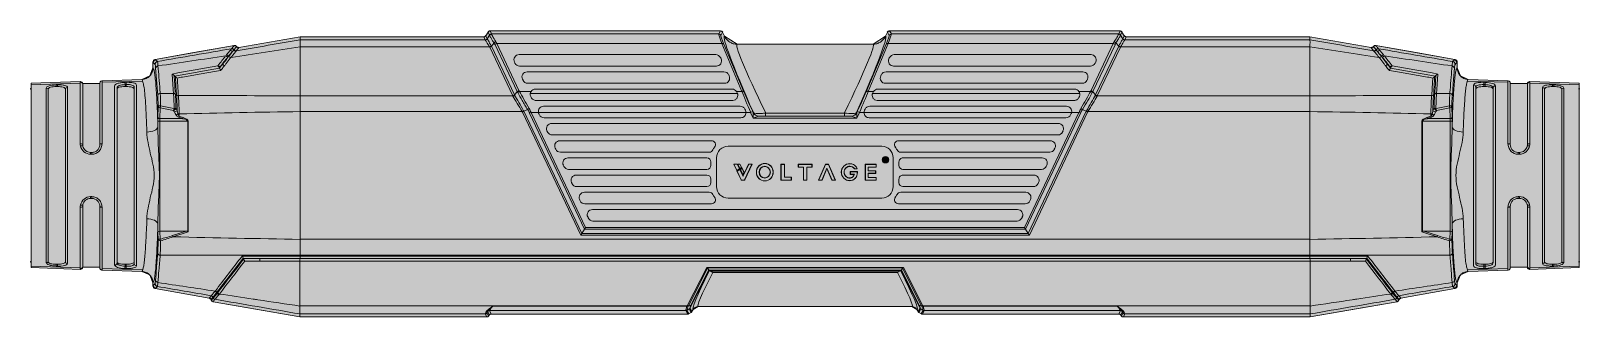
# Model space of a CAD drawing. Header units: millimetres. Extents: x 3.9 to 31.7, y 0.8 to 5.9.
import ezdxf

# ---------------------------------------------------------------- set-up
doc = ezdxf.new("R2010")
doc.units = ezdxf.units.MM
for name, color, linetype in [('CONN', 7, 'Continuous'), ('di', 7, 'Continuous'), ('xian', 250, 'Continuous')]:
    doc.layers.add(name, color=color, linetype=linetype)

# ---------------------------------------------------------------- blocks, each defined once
blk = doc.blocks.new('CU-AI$CU - AL')
at = {"layer": 'di', "lineweight": 0, "true_color": 0xffffff}
h = blk.add_hatch(color=7, dxfattribs=at)
h.dxf.hatch_style = 1
h.paths.add_polyline_path([(-53.83, -6.61), (-50.39, -6.73), (-50.23, -6.59), (-49.03, -6.59), (-49.03, -6.62), (-49.02, -6.68), (-49, -6.72), (-48.97, -6.75), (-48.93, -6.77), (-48.87, -6.78), (-46.1, -6.88), (-45.55, -7.13), (-45.33, -7.68), (-45.33, -8.08), (-45.16, -8.28), (-39.66, -9.25), (-39.33, -9.1), (-35.05, -9.86), (-22.24, -9.86), (-22.22, -9.86), (-22.22, -9.86), (-22.21, -9.86), (-22.2, -9.86), (-22.19, -9.87), (-22.18, -9.87), (-22.18, -9.87), (-22.17, -9.87), (-22.17, -9.87), (-22.16, -9.88), (-22.15, -9.88), (-22.15, -9.89), (-22.14, -9.89), (-22.14, -9.89), (-22.13, -9.9), (-22.13, -9.9), (-22.12, -9.91), (-22.12, -9.91), (-22.11, -9.92), (-22.11, -9.92), (-22.11, -9.93), (-22.1, -9.93), (-22.1, -9.93), (-21.94, -10.18), (-21.92, -10.21), (-21.91, -10.22), (-21.89, -10.24), (-21.88, -10.24), (-21.84, -10.25), (-21.81, -10.26), (-5.71, -10.26), (-5.69, -10.26), (-5.67, -10.25), (-5.64, -10.24), (-5.62, -10.23), (-5.6, -10.21), (-5.58, -10.19), (-5.57, -10.17), (-5.44, -9.89), (-4.57, -9.34), (4.91, -9.34), (5.78, -9.89), (5.92, -10.17), (5.93, -10.2), (5.95, -10.22), (5.97, -10.23), (5.99, -10.24), (6.02, -10.25), (6.06, -10.26), (22.15, -10.26), (22.18, -10.26), (22.2, -10.25), (22.22, -10.25), (22.24, -10.23), (22.26, -10.22), (22.27, -10.2), (22.29, -10.18), (22.45, -9.93), (22.46, -9.92), (22.48, -9.9), (22.5, -9.88), (22.52, -9.87), (22.54, -9.86), (22.56, -9.86), (22.58, -9.86), (35.39, -9.86), (39.68, -9.1), (40, -9.25), (45.51, -8.28), (45.67, -8.08), (45.67, -7.68), (45.89, -7.13), (46.45, -6.88), (49.22, -6.78), (49.24, -6.78), (49.27, -6.77), (49.29, -6.76), (49.31, -6.75), (49.33, -6.73), (49.35, -6.71), (49.36, -6.68), (49.37, -6.65), (49.37, -6.63), (49.37, -6.59), (50.57, -6.59), (50.74, -6.73), (54.17, -6.61), (54.17, 6.24), (50.74, 6.36), (50.57, 6.21), (49.37, 6.21), (49.37, 6.26), (49.37, 6.28), (49.37, 6.3), (49.36, 6.32), (49.34, 6.34), (49.33, 6.36), (49.31, 6.38), (49.28, 6.39), (49.26, 6.4), (49.24, 6.41), (49.22, 6.41), (46.45, 6.51), (45.89, 6.75), (45.67, 7.3), (45.67, 7.5), (45.51, 7.7), (41.74, 8.37), (41.61, 8.47), (41.6, 8.52), (41.47, 8.62), (35.41, 9.68), (22.38, 9.68), (22.37, 9.68), (22.36, 9.68), (22.34, 9.68), (22.32, 9.67), (22.31, 9.67), (22.3, 9.66), (22.28, 9.65), (22.27, 9.64), (22.26, 9.63), (22.26, 9.62), (22.2, 9.55), (22.19, 9.54), (22.19, 9.53), (22.18, 9.53), (22.17, 9.52), (22.17, 9.51), (22.16, 9.51), (22.15, 9.5), (22.14, 9.5), (22.14, 9.5), (22.13, 9.49), (22.12, 9.49), (22.11, 9.49), (22.1, 9.49), (22.07, 9.48), (8.36, 9.48), (8.36, 9.48), (8.34, 9.48), (8.33, 9.48), (8.32, 9.48), (8.3, 9.47), (8.28, 9.46), (8.12, 9.37), (8.1, 9.36), (8.09, 9.35), (8.08, 9.34), (8.07, 9.33), (8.06, 9.32), (8.06, 9.31), (7.98, 9.16), (7.63, 8.96), (-7.28, 8.96), (-7.63, 9.16), (-7.71, 9.31), (-7.72, 9.33), (-7.73, 9.34), (-7.74, 9.34), (-7.75, 9.35), (-7.76, 9.36), (-7.77, 9.37), (-7.94, 9.46), (-7.94, 9.46), (-7.95, 9.47), (-7.96, 9.47), (-7.96, 9.47), (-7.97, 9.48), (-7.98, 9.48), (-7.99, 9.48), (-8, 9.48), (-8.01, 9.48), (-8.02, 9.48), (-21.73, 9.48), (-21.73, 9.48), (-21.74, 9.49), (-21.75, 9.49), (-21.77, 9.49), (-21.77, 9.49), (-21.78, 9.49), (-21.8, 9.5), (-21.8, 9.5), (-21.81, 9.51), (-21.82, 9.52), (-21.83, 9.53), (-21.84, 9.53), (-21.85, 9.54), (-21.85, 9.55), (-21.91, 9.62), (-21.92, 9.63), (-21.93, 9.64), (-21.93, 9.65), (-21.94, 9.65), (-21.95, 9.66), (-21.96, 9.66), (-21.97, 9.67), (-21.99, 9.68), (-22, 9.68), (-22.01, 9.68), (-22.02, 9.68), (-22.03, 9.68), (-22.03, 9.68), (-22.04, 9.68), (-35.06, 9.68), (-41.13, 8.62), (-41.25, 8.52), (-41.27, 8.47), (-41.39, 8.37), (-45.16, 7.7), (-45.33, 7.5), (-45.33, 7.3), (-45.55, 6.75), (-46.09, 6.51), (-46.1, 6.51), (-48.87, 6.41), (-48.89, 6.41), (-48.92, 6.4), (-48.95, 6.39), (-48.98, 6.36), (-49, 6.34), (-49.01, 6.32), (-49.02, 6.29), (-49.03, 6.27), (-49.03, 6.25), (-49.03, 6.21), (-50.23, 6.21), (-50.39, 6.36), (-53.83, 6.24)])
at = {"layer": 'di', "color": 18, "lineweight": 0, "true_color": 0x000000}
for points in [[(-53.83, 6.24), (-50.39, 6.36), (-50.23, 6.21), (-49.03, 6.21), (-49.03, 6.25), (-49.03, 6.27), (-49.02, 6.29), (-49.01, 6.32), (-49, 6.34), (-48.98, 6.36), (-48.95, 6.39), (-48.92, 6.4), (-48.89, 6.41), (-48.87, 6.41), (-46.1, 6.51), (-46.09, 6.51), (-45.55, 6.75), (-45.33, 7.3), (-45.33, 7.5), (-45.16, 7.7), (-41.39, 8.37), (-41.27, 8.47), (-41.25, 8.52), (-41.13, 8.62), (-35.06, 9.68), (-22.04, 9.68), (-22.03, 9.68), (-22.03, 9.68), (-22.02, 9.68), (-22.01, 9.68), (-22, 9.68), (-21.99, 9.68), (-21.97, 9.67), (-21.96, 9.66), (-21.95, 9.66), (-21.94, 9.65), (-21.93, 9.65), (-21.93, 9.64), (-21.92, 9.63), (-21.91, 9.62), (-21.85, 9.55), (-21.85, 9.54), (-21.84, 9.53), (-21.83, 9.53), (-21.82, 9.52), (-21.81, 9.51), (-21.8, 9.5), (-21.8, 9.5), (-21.78, 9.49), (-21.77, 9.49), (-21.77, 9.49), (-21.75, 9.49), (-21.74, 9.49), (-21.73, 9.48), (-21.73, 9.48), (-8.02, 9.48), (-8.01, 9.48), (-8, 9.48), (-7.99, 9.48), (-7.98, 9.48), (-7.97, 9.48), (-7.96, 9.47), (-7.96, 9.47), (-7.95, 9.47), (-7.94, 9.46), (-7.94, 9.46), (-7.77, 9.37), (-7.76, 9.36), (-7.75, 9.35), (-7.74, 9.34), (-7.73, 9.34), (-7.72, 9.33), (-7.71, 9.31), (-7.63, 9.16), (-7.28, 8.96), (7.63, 8.96), (7.98, 9.16), (8.06, 9.31), (8.06, 9.32), (8.07, 9.33), (8.08, 9.34), (8.09, 9.35), (8.1, 9.36), (8.12, 9.37), (8.28, 9.46), (8.3, 9.47), (8.32, 9.48), (8.33, 9.48), (8.34, 9.48), (8.36, 9.48), (8.36, 9.48), (22.07, 9.48), (22.1, 9.49), (22.11, 9.49), (22.12, 9.49), (22.13, 9.49), (22.14, 9.5), (22.14, 9.5), (22.15, 9.5), (22.16, 9.51), (22.17, 9.51), (22.17, 9.52), (22.18, 9.53), (22.19, 9.53), (22.19, 9.54), (22.2, 9.55), (22.26, 9.62)], [(22.26, 9.62), (22.26, 9.63), (22.27, 9.64), (22.28, 9.65), (22.3, 9.66), (22.31, 9.67), (22.32, 9.67), (22.34, 9.68), (22.36, 9.68), (22.37, 9.68), (22.38, 9.68), (35.41, 9.68), (41.47, 8.62), (41.6, 8.52), (41.61, 8.47), (41.74, 8.37), (45.51, 7.7), (45.67, 7.5), (45.67, 7.3), (45.89, 6.75), (46.45, 6.51), (49.22, 6.41), (49.24, 6.41), (49.26, 6.4), (49.28, 6.39), (49.31, 6.38), (49.33, 6.36), (49.34, 6.34), (49.36, 6.32), (49.37, 6.3), (49.37, 6.28), (49.37, 6.26), (49.37, 6.21), (50.57, 6.21), (50.74, 6.36), (54.17, 6.24), (54.17, -6.61), (50.74, -6.73), (50.57, -6.59), (49.37, -6.59), (49.37, -6.63), (49.37, -6.65), (49.36, -6.68), (49.35, -6.71), (49.33, -6.73), (49.31, -6.75), (49.29, -6.76), (49.27, -6.77), (49.24, -6.78), (49.22, -6.78), (46.45, -6.88), (45.89, -7.13), (45.67, -7.68), (45.67, -8.08), (45.51, -8.28), (40, -9.25), (39.68, -9.1), (35.39, -9.86), (22.58, -9.86), (22.56, -9.86), (22.54, -9.86), (22.52, -9.87), (22.5, -9.88), (22.48, -9.9), (22.46, -9.92), (22.45, -9.93), (22.29, -10.18), (22.27, -10.2), (22.26, -10.22), (22.24, -10.23), (22.22, -10.25), (22.2, -10.25), (22.18, -10.26), (22.15, -10.26), (6.06, -10.26), (6.02, -10.25), (5.99, -10.24), (5.97, -10.23), (5.95, -10.22), (5.93, -10.2), (5.92, -10.17), (5.78, -9.89), (4.91, -9.34), (-4.57, -9.34), (-5.44, -9.89), (-5.57, -10.17), (-5.58, -10.19), (-5.6, -10.21), (-5.62, -10.23), (-5.64, -10.24), (-5.67, -10.25), (-5.69, -10.26), (-5.71, -10.26), (-21.81, -10.26), (-21.84, -10.25), (-21.88, -10.24), (-21.89, -10.24), (-21.91, -10.22), (-21.92, -10.21), (-21.94, -10.18), (-22.1, -9.93)], [(-22.1, -9.93), (-22.1, -9.93), (-22.11, -9.93), (-22.11, -9.92), (-22.11, -9.92), (-22.12, -9.91), (-22.12, -9.91), (-22.13, -9.9), (-22.13, -9.9), (-22.14, -9.89), (-22.14, -9.89), (-22.15, -9.89), (-22.15, -9.88), (-22.16, -9.88), (-22.17, -9.87), (-22.17, -9.87), (-22.18, -9.87), (-22.18, -9.87), (-22.19, -9.87), (-22.2, -9.86), (-22.21, -9.86), (-22.22, -9.86), (-22.22, -9.86), (-22.24, -9.86), (-35.05, -9.86), (-39.33, -9.1), (-39.66, -9.25), (-45.16, -8.28), (-45.33, -8.08), (-45.33, -7.68), (-45.55, -7.13), (-46.1, -6.88), (-48.87, -6.78), (-48.93, -6.77), (-48.97, -6.75), (-49, -6.72), (-49.02, -6.68), (-49.03, -6.62), (-49.03, -6.59), (-50.23, -6.59), (-50.39, -6.73), (-53.83, -6.61), (-53.83, 6.24)]]:
    blk.add_lwpolyline(points, dxfattribs=at)
at = {"layer": 'xian', "color": 18, "lineweight": 0, "true_color": 0x000000}
for p, q in [((-8.05, 8.91), (-35.07, 8.91)), ((-35.06, 9.68), (-22.04, 9.68)), ((-35.06, 9.47), (-22.14, 9.47)), ((-22.14, 9.47), (-22.04, 9.68)), ((-21.91, 9.62), (-22.01, 9.41)), ((-21.97, 9.3), (-21.85, 9.55)), ((-21.85, 9.55), (-21.91, 9.62)), ((-21.73, 9.48), (-21.84, 9.24)), ((-21.84, 9.24), (-8.15, 9.24)), ((-21.73, 9.48), (-8.02, 9.48)), ((-8.06, 8.93), (-21.62, 8.93)), ((-8.15, 9.24), (-8.02, 9.48)), ((-7.94, 9.46), (-8.07, 9.22)), ((-7.91, 9.12), (-8.07, 9.22)), ((-6.69, 6.22), (-8.05, 8.9)), ((-7.81, 8.88), (-7.97, 8.92)), ((-7.96, 8.9), (-6.63, 6.27)), ((-7.8, 8.86), (-7.96, 8.9)), ((-7.94, 9.46), (-7.77, 9.37)), ((-7.91, 9.12), (-7.77, 9.37)), ((-7.87, 9.1), (-7.91, 9.12)), ((-7.85, 9.06), (-7.87, 9.1)), ((-7.71, 9.31), (-7.85, 9.06)), ((-6.55, 6.4), (-7.8, 8.86)), ((-7.75, 8.83), (-6.53, 6.43)), ((-7.71, 9.31), (-7.63, 9.16)), ((7.63, 8.96), (-7.28, 8.96)), ((8.09, 8.83), (6.87, 6.43)), ((6.89, 6.4), (8.15, 8.86)), ((8.31, 8.9), (6.97, 6.27)), ((7.03, 6.22), (8.39, 8.9)), ((8.06, 9.31), (7.98, 9.16)), ((8.06, 9.31), (8.2, 9.06)), ((8.28, 9.46), (8.12, 9.37)), ((8.25, 9.12), (8.12, 9.37)), ((8.15, 8.86), (8.31, 8.9)), ((8.16, 8.88), (8.32, 8.92)), ((8.2, 9.06), (8.22, 9.1)), ((8.22, 9.1), (8.25, 9.12)), ((8.25, 9.12), (8.42, 9.22)), ((8.28, 9.46), (8.42, 9.22)), ((8.5, 9.24), (8.36, 9.48)), ((22.07, 9.48), (8.36, 9.48)), ((8.4, 8.91), (35.41, 8.91)), ((8.41, 8.93), (21.96, 8.93)), ((22.19, 9.24), (8.5, 9.24)), ((22.07, 9.48), (22.19, 9.24)), ((22.2, 9.55), (22.26, 9.62)), ((22.31, 9.3), (22.2, 9.55)), ((22.26, 9.62), (22.36, 9.41)), ((22.49, 9.47), (22.38, 9.68)), ((35.41, 9.68), (22.38, 9.68)), ((35.41, 9.47), (22.49, 9.47)), ((-45.16, 7.7), (-41.39, 8.37)), ((-41.27, 8.47), (-41.25, 8.52)), ((-41.12, 8.35), (-41.14, 8.3)), ((-40.83, 8.03), (-40.86, 7.96)), ((41.18, 8.03), (41.21, 7.96)), ((41.47, 8.35), (41.49, 8.3)), ((41.61, 8.47), (41.6, 8.52)), ((45.51, 7.7), (41.74, 8.37)), ((-48.87, 6.41), (-46.1, 6.51)), ((-46.1, 6.51), (-46.1, 6.51)), ((-46.1, 6.51), (-46.1, 6.51)), ((-45.33, 7.3), (-45.33, 7.5)), ((6.8, 6.48), (-6.45, 6.48)), ((-6.27, 6.59), (6.61, 6.59)), ((45.67, 7.3), (45.67, 7.5)), ((49.22, 6.41), (46.45, 6.51)), ((-53.83, 6.24), (-50.39, 6.36)), ((-50.39, 6.25), (-53.83, 6.13)), ((-52.63, -6.21), (-52.63, 5.84)), ((-52.07, 6.01), (-51.99, 6.01)), ((-51.43, 5.84), (-51.43, -6.21)), ((-49.03, 6.21), (-50.23, 6.21)), ((-50.23, 1.97), (-50.23, 6.21)), ((-46.03, 6.4), (-48.87, 6.3)), ((-47.27, 6.3), (-47.19, 6.3)), ((-47.27, 6.3), (-47.27, 6.14)), ((-47.19, 6.15), (-47.27, 6.14)), ((-47.27, 6.14), (-47.27, 6.01)), ((-47.27, 6.01), (-47.19, 6.01)), ((-47.19, 6.3), (-47.19, 6.15)), ((-47.19, 6.01), (-47.19, 6.15)), ((-35.06, 5.79), (-35.06, 5.78)), ((-35.06, 5.78), (35.41, 5.78)), ((-35.06, 5.78), (-35.06, 5.78)), ((-35.05, 5.61), (-35.05, 5.61)), ((35.4, 5.61), (-35.05, 5.61)), ((-35.05, 5.61), (-35.05, 5.6)), ((-35.05, 5.6), (-35.05, 5.6)), ((-35.05, 5.6), (35.4, 5.6)), ((-35.05, 5.43), (-35.05, 5.36)), ((35.39, 5.43), (-35.05, 5.43)), ((7.03, 6.22), (-6.69, 6.22)), ((-6.64, 6.26), (6.99, 6.26)), ((-6.63, 6.27), (-6.55, 6.4)), ((6.89, 6.42), (-6.54, 6.42)), ((-6.53, 6.43), (-6.51, 6.47)), ((-6.53, 6.43), (6.88, 6.43)), ((6.87, 6.43), (6.85, 6.47)), ((6.97, 6.27), (6.89, 6.4)), ((35.39, 5.43), (35.39, 5.36)), ((35.4, 5.61), (35.4, 5.61)), ((35.4, 5.61), (35.4, 5.6)), ((35.4, 5.6), (35.4, 5.6)), ((35.41, 5.79), (35.41, 5.78)), ((35.41, 5.78), (35.41, 5.78)), ((49.22, 6.3), (46.38, 6.4)), ((47.53, 6.15), (47.54, 6.3)), ((47.53, 6.01), (47.53, 6.15)), ((47.61, 6.14), (47.53, 6.15)), ((47.53, 6.01), (47.61, 6.01)), ((47.54, 6.3), (47.62, 6.3)), ((47.61, 6.14), (47.62, 6.3)), ((47.61, 6.14), (47.61, 6.01)), ((49.22, 6.25), (49.22, 6.41)), ((50.57, 6.21), (49.37, 6.21)), ((50.57, 6.21), (50.57, 1.97)), ((54.17, 6.24), (50.74, 6.36)), ((50.74, 6.18), (50.74, 6.33)), ((54.18, 6.13), (50.74, 6.25)), ((51.77, -6.21), (51.77, 5.84)), ((52.33, 6.01), (52.41, 6.01)), ((52.97, 5.84), (52.97, -6.21)), ((-44.98, 3.74), (-44.96, 4.33)), ((-35.05, 5.36), (35.39, 5.36)), ((45.32, 3.74), (45.31, 4.33)), ((-44.98, 3.19), (-44.98, 3.74)), ((-44.84, 3.69), (-44.84, 0.79)), ((-44.82, 4.25), (-44.83, 3.69)), ((-43.01, 3.69), (-44.83, 3.69)), ((-43.01, 3.69), (-43.95, 4.01)), ((-43.93, 4.09), (-42.87, 3.74)), ((-42.9, -3.98), (-42.9, 3.71)), ((-42.87, 3.74), (-42.87, -3.98)), ((-35.05, 4.26), (-35.05, -4.64)), ((35.39, 4.26), (-35.05, 4.26)), ((-19.54, -4.61), (-15.48, 3.98)), ((-15.4, 3.86), (-19.44, -4.66)), ((-19.04, -4.53), (-15.21, 3.56)), ((-15.14, 3.44), (-18.94, -4.58)), ((-15.48, 3.98), (-15.4, 3.86)), ((-15.48, 3.98), (15.82, 3.98)), ((-15.4, 3.86), (-15.21, 3.56)), ((15.75, 3.86), (-15.4, 3.86)), ((-15.14, 3.44), (-15.21, 3.56)), ((-15.21, 3.56), (15.56, 3.56)), ((15.48, 3.44), (-15.14, 3.44)), ((15.48, 3.44), (15.56, 3.56)), ((19.29, -4.58), (15.48, 3.44)), ((15.56, 3.56), (15.75, 3.86)), ((15.56, 3.56), (19.39, -4.53)), ((15.75, 3.86), (15.82, 3.98)), ((19.79, -4.66), (15.75, 3.86)), ((15.82, 3.98), (19.89, -4.61)), ((35.39, 4.26), (35.39, -4.64)), ((44.27, 4.09), (43.21, 3.74)), ((43.21, 3.74), (43.21, -3.98)), ((43.24, -3.98), (43.24, 3.71)), ((43.36, 3.69), (44.3, 4.01)), ((43.36, 3.69), (45.18, 3.69)), ((45.17, 4.25), (45.18, 3.69)), ((45.19, 3.69), (45.19, -3.98)), ((45.32, 3.19), (45.32, 3.74)), ((-14.99, 2.7), (-14.95, 2.78)), ((-14.66, 2.19), (15.01, 2.19)), ((14.97, 2.99), (-14.62, 2.99)), ((15.29, 2.78), (15.33, 2.7)), ((-49.67, 1.41), (-49.59, 1.41)), ((-49.59, 1.29), (-49.67, 1.29)), ((-15.55, 1.5), (-15.52, 1.58)), ((-15.19, 1.79), (-6.35, 1.79)), ((5.54, 1.39), (-5.18, 1.39)), ((6.7, 1.79), (15.54, 1.79)), ((15.86, 1.58), (15.9, 1.5)), ((49.93, 1.41), (50.01, 1.41)), ((50.02, 1.29), (49.94, 1.29)), ((-44.84, 0.79), (-44.84, -3.98)), ((-16.12, 0.3), (-16.09, 0.38)), ((-15.76, 0.59), (-6.66, 0.59)), ((-15.23, 0.99), (-6.5, 0.99)), ((-6.38, 0.07), (-6.38, 0.31)), ((-5.98, 0.59), (-5.98, -1.42)), ((-4.79, 0.15), (-4.79, -0.05)), ((-4.78, 0.14), (-4.79, 0.15)), ((-4.02, 0.15), (-4.79, 0.15)), ((-4.78, 0.14), (-4.78, -0.04)), ((-4.04, 0.14), (-4.78, 0.14)), ((-4.04, 0.14), (-4.02, 0.15)), ((-4.04, -0.96), (-4.04, 0.14)), ((-4.02, -0.97), (-4.02, 0.15)), ((-2.94, 0.17), (-2.94, 0.18)), ((-2.54, 0), (-2.53, 0)), ((-1.93, 0.14), (-1.95, 0.15)), ((-1.7, 0.15), (-1.95, 0.15)), ((-1.95, 0.15), (-1.47, -0.97)), ((-1.71, 0.14), (-1.93, 0.14)), ((-1.93, 0.14), (-1.46, -0.96)), ((-1.71, 0.14), (-1.7, 0.15)), ((-1.36, -0.69), (-1.71, 0.14)), ((-1.36, -0.66), (-1.7, 0.15)), ((-1.02, 0.15), (-1.36, -0.66)), ((-1.01, 0.14), (-1.36, -0.69)), ((-1.25, -0.97), (-0.77, 0.15)), ((-1.25, -0.96), (-0.79, 0.13)), ((-1.01, 0.14), (-1.02, 0.15)), ((-0.77, 0.15), (-1.02, 0.15)), ((-0.79, 0.13), (-1.01, 0.14)), ((-0.79, 0.13), (-0.77, 0.15)), ((0.05, 0.14), (0.04, 0.15)), ((0.29, 0.15), (0.04, 0.15)), ((0.04, 0.15), (0.04, -0.76)), ((0.28, 0.14), (0.05, 0.14)), ((0.05, 0.14), (0.05, -0.77)), ((0.28, 0.14), (0.29, 0.15)), ((0.28, -0.77), (0.28, 0.14)), ((0.29, -0.76), (0.29, 0.15)), ((1.12, 0.15), (1.12, -0.07)), ((1.14, 0.14), (1.12, 0.15)), ((1.85, 0.15), (1.12, 0.15)), ((1.14, 0.14), (1.14, -0.06)), ((1.83, 0.14), (1.14, 0.14)), ((1.83, 0.14), (1.85, 0.15)), ((1.83, -0.96), (1.83, 0.14)), ((1.85, -0.97), (1.85, 0.15)), ((2.98, 0.19), (2.98, 0.2)), ((2.98, 0), (2.98, -0.01)), ((4.38, 0.12), (3.86, -0.98)), ((4.39, 0.11), (3.88, -0.97)), ((4.39, 0.11), (4.38, 0.12)), ((4.42, 0.14), (4.42, 0.15)), ((4.59, 0.15), (4.42, 0.15)), ((4.59, 0.14), (4.42, 0.14)), ((4.59, 0.14), (4.59, 0.15)), ((4.62, 0.11), (4.63, 0.12)), ((4.91, -0.49), (4.62, 0.11)), ((4.92, -0.5), (4.63, 0.12)), ((6.34, -1.42), (6.34, 0.59)), ((6.74, 0.31), (6.74, 0.07)), ((6.85, 0.99), (15.57, 0.99)), ((7.02, 0.59), (16.11, 0.59)), ((16.43, 0.38), (16.47, 0.3)), ((-16.69, -0.9), (-16.65, -0.82)), ((-16.33, -0.61), (-6.66, -0.61)), ((-15.8, -0.21), (-6.66, -0.21)), ((-6.38, -1.13), (-6.38, -0.89)), ((-4.78, -0.04), (-4.79, -0.05)), ((-4.79, -0.05), (-4.24, -0.05)), ((-4.79, -0.76), (-4.79, -0.97)), ((-4.78, -0.77), (-4.79, -0.76)), ((-4.24, -0.76), (-4.79, -0.76)), ((-4.78, -0.96), (-4.79, -0.97)), ((-4.79, -0.97), (-4.02, -0.97)), ((-4.78, -0.04), (-4.23, -0.04)), ((-4.78, -0.77), (-4.78, -0.96)), ((-4.23, -0.77), (-4.78, -0.77)), ((-4.78, -0.96), (-4.04, -0.96)), ((-4.75, -0.34), (-4.76, -0.32)), ((-4.24, -0.32), (-4.76, -0.32)), ((-4.76, -0.32), (-4.76, -0.51)), ((-4.75, -0.5), (-4.76, -0.51)), ((-4.76, -0.51), (-4.24, -0.51)), ((-4.23, -0.34), (-4.75, -0.34)), ((-4.75, -0.34), (-4.75, -0.5)), ((-4.75, -0.5), (-4.23, -0.5)), ((-4.23, -0.04), (-4.24, -0.05)), ((-4.24, -0.05), (-4.24, -0.32)), ((-4.23, -0.34), (-4.24, -0.32)), ((-4.23, -0.5), (-4.24, -0.51)), ((-4.24, -0.51), (-4.24, -0.76)), ((-4.23, -0.77), (-4.24, -0.76)), ((-4.23, -0.04), (-4.23, -0.34)), ((-4.23, -0.5), (-4.23, -0.77)), ((-4.04, -0.96), (-4.02, -0.97)), ((-3.47, -0.4), (-3.48, -0.4)), ((-3.48, -0.4), (-3.48, -0.46)), ((-3.47, -0.45), (-3.48, -0.46)), ((-3.48, -0.46), (-2.98, -0.46)), ((-3.47, -0.4), (-3.47, -0.45)), ((-3.47, -0.45), (-2.99, -0.45)), ((-3.46, -0.65), (-3.47, -0.64)), ((-3.28, -0.64), (-3.47, -0.64)), ((-3.28, -0.65), (-3.46, -0.65)), ((-3.44, -0.18), (-3.45, -0.18)), ((-3.34, -0.01), (-3.35, 0)), ((-3.28, -0.65), (-3.28, -0.64)), ((-2.99, -0.27), (-3.27, -0.27)), ((-2.98, -0.26), (-3.26, -0.26)), ((-3.2, -0.95), (-3.21, -0.96)), ((-3.16, -0.09), (-3.16, -0.1)), ((-2.99, -0.27), (-2.98, -0.26)), ((-2.99, -0.45), (-2.99, -0.27)), ((-2.99, -0.45), (-2.98, -0.46)), ((-2.98, -0.46), (-2.98, -0.26)), ((-2.96, -0.83), (-2.96, -0.81)), ((-2.96, -1), (-2.96, -1.01)), ((-2.95, 0), (-2.95, -0.02)), ((-2.68, -0.11), (-2.69, -0.12)), ((-2.67, -0.71), (-2.68, -0.7)), ((-2.55, -0.41), (-2.56, -0.41)), ((-2.54, -0.83), (-2.53, -0.84)), ((-2.37, -0.41), (-2.36, -0.41)), ((-1.46, -0.96), (-1.47, -0.97)), ((-1.47, -0.97), (-1.25, -0.97)), ((-1.46, -0.96), (-1.25, -0.96)), ((-1.36, -0.69), (-1.36, -0.66)), ((-1.25, -0.96), (-1.25, -0.97)), ((-0.31, -0.77), (-0.32, -0.76)), ((0.04, -0.76), (-0.32, -0.76)), ((-0.32, -0.76), (-0.32, -0.97)), ((-0.31, -0.96), (-0.32, -0.97)), ((-0.32, -0.97), (0.64, -0.97)), ((0.05, -0.77), (-0.31, -0.77)), ((-0.31, -0.77), (-0.31, -0.96)), ((-0.31, -0.96), (0.63, -0.96)), ((0.05, -0.77), (0.04, -0.76)), ((0.28, -0.77), (0.29, -0.76)), ((0.63, -0.77), (0.28, -0.77)), ((0.64, -0.76), (0.29, -0.76)), ((0.63, -0.77), (0.64, -0.76)), ((0.63, -0.96), (0.63, -0.77)), ((0.63, -0.96), (0.64, -0.97)), ((0.64, -0.97), (0.64, -0.76)), ((1.14, -0.06), (1.12, -0.07)), ((1.12, -0.07), (1.6, -0.07)), ((1.14, -0.06), (1.61, -0.06)), ((1.61, -0.06), (1.6, -0.07)), ((1.6, -0.07), (1.6, -0.97)), ((1.61, -0.96), (1.6, -0.97)), ((1.6, -0.97), (1.85, -0.97)), ((1.61, -0.06), (1.61, -0.96)), ((1.61, -0.96), (1.83, -0.96)), ((1.83, -0.96), (1.85, -0.97)), ((2.4, -0.41), (2.39, -0.41)), ((2.59, -0.41), (2.6, -0.41)), ((2.98, -0.83), (2.98, -0.82)), ((2.98, -1.02), (2.98, -1.03)), ((3.37, -0.41), (3.36, -0.41)), ((3.56, -0.41), (3.57, -0.41)), ((3.88, -0.97), (3.86, -0.98)), ((3.86, -0.98), (4.11, -0.98)), ((3.88, -0.97), (4.1, -0.97)), ((4.1, -0.97), (4.49, -0.15)), ((4.1, -0.97), (4.11, -0.98)), ((4.11, -0.98), (4.5, -0.15)), ((4.51, -0.23), (4.43, -0.4)), ((4.43, -0.4), (4.57, -0.69)), ((4.44, -0.4), (4.43, -0.4)), ((4.51, -0.26), (4.44, -0.4)), ((4.44, -0.4), (4.57, -0.67)), ((4.49, -0.15), (4.5, -0.15)), ((4.51, -0.15), (4.72, -0.6)), ((4.52, -0.15), (4.51, -0.15)), ((4.51, -0.26), (4.51, -0.23)), ((4.69, -0.62), (4.51, -0.23)), ((4.68, -0.61), (4.51, -0.26)), ((4.52, -0.15), (4.73, -0.59)), ((4.57, -0.67), (4.68, -0.61)), ((4.57, -0.69), (4.69, -0.62)), ((4.57, -0.67), (4.57, -0.69)), ((4.71, -0.66), (4.58, -0.72)), ((4.6, -0.73), (4.58, -0.72)), ((4.58, -0.72), (4.71, -0.98)), ((4.71, -0.67), (4.6, -0.73)), ((4.6, -0.73), (4.71, -0.97)), ((4.68, -0.61), (4.69, -0.62)), ((4.71, -0.67), (4.71, -0.66)), ((4.86, -0.98), (4.71, -0.66)), ((4.85, -0.97), (4.71, -0.67)), ((4.71, -0.97), (4.85, -0.97)), ((4.71, -0.97), (4.71, -0.98)), ((4.71, -0.98), (4.86, -0.98)), ((4.72, -0.6), (4.92, -0.5)), ((4.73, -0.59), (4.72, -0.6)), ((4.73, -0.59), (4.91, -0.49)), ((4.94, -0.53), (4.74, -0.64)), ((4.75, -0.65), (4.74, -0.64)), ((4.74, -0.64), (4.9, -0.98)), ((4.94, -0.55), (4.75, -0.65)), ((4.75, -0.65), (4.91, -0.97)), ((4.85, -0.97), (4.86, -0.98)), ((4.91, -0.97), (4.9, -0.98)), ((4.9, -0.98), (5.15, -0.98)), ((4.91, -0.49), (4.92, -0.5)), ((4.91, -0.97), (5.14, -0.97)), ((4.94, -0.55), (4.94, -0.53)), ((5.15, -0.98), (4.94, -0.53)), ((5.14, -0.97), (4.94, -0.55)), ((5.14, -0.97), (5.15, -0.98)), ((6.74, -0.89), (6.74, -1.13)), ((7.02, -0.21), (16.14, -0.21)), ((7.02, -0.61), (16.67, -0.61)), ((17, -0.82), (17.04, -0.9)), ((-49.67, -1.66), (-49.59, -1.66)), ((-49.59, -1.79), (-49.67, -1.79)), ((-17.26, -2.1), (-17.22, -2.02)), ((-16.9, -1.81), (-6.5, -1.81)), ((-16.37, -1.41), (-6.66, -1.41)), ((-5.56, -1.18), (-5.52, -1.26)), ((-5.55, -1.33), (-5.56, -1.33)), ((-5.55, -1.16), (-5.5, -1.26)), ((-5.53, -1.28), (-5.54, -1.27)), ((-5.52, -1.4), (-5.53, -1.41)), ((-5.5, -1.14), (-5.52, -1.14)), ((-5.5, -1.14), (-5.49, -1.13)), ((-5.44, -1.25), (-5.5, -1.14)), ((-5.44, -1.24), (-5.49, -1.14)), ((-5.49, -1.33), (-5.48, -1.33)), ((-5.48, -1.31), (-5.47, -1.32)), ((-5.48, -1.36), (-5.47, -1.35)), ((-5.46, -1.3), (-5.46, -1.31)), ((-5.46, -1.3), (-5.42, -1.3)), ((-5.46, -1.31), (-5.44, -1.31)), ((-5.45, -1.37), (-5.45, -1.36)), ((-5.44, -1.36), (-5.45, -1.36)), ((-5.42, -1.37), (-5.45, -1.37)), ((-5.45, -1.42), (-5.45, -1.43)), ((-5.45, -1.42), (-5.37, -1.42)), ((-5.42, -1.14), (-5.44, -1.13)), ((-5.44, -1.13), (-5.44, -1.24)), ((-5.42, -1.25), (-5.44, -1.24)), ((-5.44, -1.25), (-5.44, -1.24)), ((-5.44, -1.24), (-5.44, -1.24)), ((-5.42, -1.25), (-5.44, -1.25)), ((-5.42, -1.3), (-5.44, -1.31)), ((-5.44, -1.31), (-5.44, -1.36)), ((-5.42, -1.37), (-5.44, -1.36)), ((-5.37, -1.14), (-5.42, -1.14)), ((-5.42, -1.14), (-5.42, -1.25)), ((-5.42, -1.3), (-5.42, -1.37)), ((-5.37, -1.42), (-5.37, -1.14)), ((-5.37, -1.14), (-5.37, -1.14)), ((-5.37, -1.42), (-5.37, -1.42)), ((-5.35, -1.4), (-5.35, -1.16)), ((6.85, -1.81), (17.24, -1.81)), ((7.02, -1.41), (16.71, -1.41)), ((17.57, -2.02), (17.61, -2.1)), ((50.01, -1.79), (49.93, -1.79)), ((49.94, -1.66), (50.02, -1.66)), ((-50.23, -6.59), (-50.23, -2.35)), ((-17.83, -3.3), (-17.79, -3.22)), ((-17.47, -3.01), (17.81, -3.01)), ((-16.94, -2.61), (-6.35, -2.61)), ((-5.18, -2.22), (5.54, -2.22)), ((6.7, -2.61), (17.28, -2.61)), ((18.14, -3.22), (18.18, -3.3)), ((50.57, -2.35), (50.57, -6.59)), ((-44.98, -3.98), (-44.98, -3.56)), ((-44.98, -3.98), (-44.84, -3.98)), ((-44.96, -4.98), (-44.97, -4.23)), ((-44.84, -3.98), (-42.9, -3.98)), ((-43.24, -4.15), (-44.83, -4.15)), ((-44.83, -4.15), (-44.81, -4.9)), ((-43.52, -4.24), (-43.24, -4.15)), ((-43.22, -4.23), (-43.5, -4.32)), ((-42.9, -3.98), (-42.87, -3.98)), ((-18.03, -4.21), (-4.3, -4.21)), ((-17.5, -3.81), (17.85, -3.81)), ((-3.62, -4.58), (-3.43, -4.17)), ((-3.44, -4.56), (-3.43, -4.17)), ((-3.43, -4.17), (3.78, -4.17)), ((-3.43, -4.17), (-3.08, -4.33)), ((3.42, -4.33), (3.78, -4.17)), ((3.78, -4.17), (3.97, -4.58)), ((3.78, -4.17), (3.78, -4.56)), ((4.65, -4.21), (18.38, -4.21)), ((43.24, -3.98), (43.21, -3.98)), ((45.19, -3.98), (43.24, -3.98)), ((43.57, -4.23), (43.85, -4.32)), ((43.59, -4.15), (45.18, -4.15)), ((43.87, -4.24), (43.59, -4.15)), ((45.18, -4.15), (45.16, -4.9)), ((45.32, -3.98), (45.19, -3.98)), ((45.3, -4.98), (45.32, -4.23)), ((45.32, -3.98), (45.32, -3.56)), ((-43.58, -4.48), (-43.5, -4.48)), ((-35.05, -4.64), (-19.56, -4.64)), ((-19.56, -4.64), (-19.46, -4.69)), ((-19.44, -4.66), (-19.18, -4.78)), ((-18.94, -4.58), (-19.04, -4.53)), ((-18.94, -4.58), (-18.43, -4.58)), ((-18.43, -4.58), (-3.94, -4.58)), ((-18.4, -4.5), (-18.36, -4.42)), ((-18.07, -5.01), (-4.34, -5.01)), ((-3.98, -4.73), (-4.02, -4.81)), ((-3.94, -4.58), (-3.62, -4.58)), ((-3.62, -4.58), (-3.48, -4.65)), ((-3.44, -4.56), (-3.48, -4.65)), ((-3.43, -4.56), (-3.44, -4.56)), ((3.42, -4.33), (-3.07, -4.33)), ((-2.57, -4.54), (-2.57, -4.33)), ((2.92, -4.54), (-2.57, -4.54)), ((2.92, -4.54), (2.92, -4.33)), ((3.78, -4.56), (3.77, -4.56)), ((3.82, -4.65), (3.78, -4.56)), ((3.82, -4.65), (3.97, -4.58)), ((3.97, -4.58), (4.29, -4.58)), ((4.29, -4.58), (18.77, -4.58)), ((4.37, -4.81), (4.33, -4.73)), ((4.69, -5.01), (18.42, -5.01)), ((18.71, -4.42), (18.74, -4.5)), ((18.77, -4.58), (19.29, -4.58)), ((19.29, -4.58), (19.39, -4.53)), ((19.53, -4.78), (19.79, -4.66)), ((19.81, -4.69), (19.91, -4.64)), ((35.39, -4.64), (19.91, -4.64)), ((43.84, -4.48), (43.92, -4.48)), ((-51.99, -6.38), (-52.07, -6.38)), ((-47.19, -6.38), (-47.27, -6.38)), ((-47.27, -6.38), (-47.27, -6.52)), ((-47.19, -6.52), (-47.19, -6.38)), ((-43.76, -5.85), (-43.68, -5.79)), ((-20.22, -5.74), (-35.05, -5.74)), ((-35.05, -9.15), (-35.05, -5.74)), ((-21.83, -9.13), (-20.22, -5.74)), ((-20.1, -5.81), (-21.71, -9.2)), ((-21.46, -9.3), (-19.9, -6.03)), ((-19.78, -6.1), (-21.33, -9.38)), ((-20.09, -5.79), (-19.9, -6.03)), ((-18.94, -6.05), (-19.76, -6.05)), ((-4.54, -5.9), (-19, -5.9)), ((-18.97, -5.7), (-18.93, -5.62)), ((-4.91, -6.21), (-18.64, -6.21)), ((-4.87, -5.41), (-18.6, -5.41)), ((-5.63, -9.38), (-4.24, -6.05)), ((-4.09, -6.01), (-5.49, -9.34)), ((-4.24, -6.05), (-4.61, -6.05)), ((-4.55, -5.93), (-4.59, -6.01)), ((5.83, -9.34), (4.44, -6.01)), ((4.96, -6.05), (4.58, -6.05)), ((4.58, -6.05), (5.98, -9.38)), ((19.34, -5.9), (4.89, -5.9)), ((4.94, -6.01), (4.9, -5.93)), ((18.95, -5.41), (5.22, -5.41)), ((18.99, -6.21), (5.26, -6.21)), ((19.31, -5.7), (19.27, -5.62)), ((20.1, -6.05), (19.29, -6.05)), ((21.68, -9.38), (20.13, -6.1)), ((20.25, -6.03), (20.44, -5.79)), ((20.25, -6.03), (21.8, -9.3)), ((22.05, -9.2), (20.45, -5.81)), ((20.57, -5.74), (35.39, -5.74)), ((20.57, -5.74), (22.17, -9.13)), ((35.39, -9.15), (35.39, -5.74)), ((44.11, -5.85), (44.02, -5.79)), ((47.61, -6.38), (47.53, -6.38)), ((47.53, -6.52), (47.53, -6.38)), ((47.61, -6.38), (47.61, -6.52)), ((52.41, -6.38), (52.33, -6.38)), ((-53.83, -6.51), (-50.39, -6.62)), ((-50.39, -6.73), (-53.83, -6.61)), ((-50.39, -6.55), (-50.39, -6.71)), ((-50.23, -6.59), (-49.03, -6.59)), ((-48.87, -6.63), (-48.87, -6.78)), ((-48.87, -6.68), (-46.03, -6.77)), ((-46.1, -6.88), (-48.87, -6.78)), ((-47.27, -6.52), (-47.27, -6.67)), ((-47.27, -6.52), (-47.19, -6.52)), ((-47.19, -6.68), (-47.27, -6.67)), ((-47.19, -6.52), (-47.19, -6.68)), ((-19.54, -6.9), (-19.5, -6.82)), ((-19.21, -7.41), (-5.48, -7.41)), ((-5.44, -6.61), (-19.17, -6.61)), ((-5.15, -7.21), (-5.12, -7.13)), ((5.5, -7.21), (5.47, -7.13)), ((19.52, -6.61), (5.79, -6.61)), ((5.83, -7.41), (19.56, -7.41)), ((19.88, -6.9), (19.84, -6.82)), ((46.38, -6.77), (49.22, -6.68)), ((46.45, -6.88), (49.22, -6.78)), ((46.45, -6.88), (46.45, -6.88)), ((46.45, -6.88), (46.45, -6.88)), ((47.54, -6.68), (47.53, -6.52)), ((47.53, -6.52), (47.61, -6.52)), ((47.62, -6.67), (47.54, -6.68)), ((47.62, -6.67), (47.61, -6.52)), ((49.37, -6.59), (50.57, -6.59)), ((50.74, -6.62), (54.18, -6.51)), ((50.74, -6.73), (54.17, -6.61)), ((-45.33, -8.08), (-45.33, -7.68)), ((-40.78, -7.84), (-40.79, -7.83)), ((-40.05, -8.5), (-40.04, -8.48)), ((-39.87, -8.42), (-39.87, -8.42)), ((-20.1, -8.1), (-20.07, -8.02)), ((-6.05, -8.61), (-19.78, -8.61)), ((-19.74, -7.81), (-6.01, -7.81)), ((-5.72, -8.41), (-5.68, -8.33)), ((6.07, -8.41), (6.03, -8.33)), ((6.36, -7.81), (20.09, -7.81)), ((20.12, -8.61), (6.4, -8.61)), ((20.45, -8.1), (20.41, -8.02)), ((40.22, -8.42), (40.22, -8.42)), ((40.4, -8.5), (40.39, -8.48)), ((41.13, -7.84), (41.13, -7.83)), ((45.67, -8.08), (45.67, -7.68)), ((-39.33, -9.1), (-35.05, -9.86)), ((-35.05, -9.15), (-21.84, -9.15)), ((-35.05, -9.64), (-35.05, -9.64)), ((-22.13, -9.64), (-35.05, -9.64)), ((-35.05, -9.64), (-35.05, -9.86)), ((-22.24, -9.86), (-22.13, -9.64)), ((-22, -9.72), (-22.1, -9.93)), ((-22, -9.72), (-21.84, -9.97)), ((-21.71, -9.2), (-21.52, -9.43)), ((-21.33, -9.38), (-20.71, -9.38)), ((-20.71, -9.38), (-5.63, -9.38)), ((-4.57, -9.34), (4.91, -9.34)), ((5.98, -9.38), (21.06, -9.38)), ((21.06, -9.38), (21.68, -9.38)), ((21.87, -9.43), (22.05, -9.2)), ((35.39, -9.15), (22.18, -9.15)), ((22.19, -9.97), (22.34, -9.72)), ((22.45, -9.93), (22.34, -9.72)), ((22.48, -9.64), (35.39, -9.64)), ((22.48, -9.64), (22.58, -9.86)), ((39.68, -9.1), (35.39, -9.86)), ((35.39, -9.64), (35.39, -9.86)), ((-22.24, -9.86), (-35.05, -9.86)), ((-22.1, -9.93), (-21.94, -10.18)), ((-21.94, -10.18), (-21.84, -9.97)), ((-21.71, -10.05), (-21.81, -10.26)), ((-5.71, -10.26), (-21.81, -10.26)), ((-5.85, -10.05), (-21.71, -10.05)), ((-5.71, -10.26), (-5.85, -10.05)), ((-5.7, -9.95), (-5.57, -10.17)), ((-5.57, -10.17), (-5.44, -9.89)), ((5.78, -9.89), (5.92, -10.17)), ((5.92, -10.17), (6.05, -9.95)), ((6.19, -10.05), (6.06, -10.26)), ((22.15, -10.26), (6.06, -10.26)), ((22.05, -10.05), (6.19, -10.05)), ((22.15, -10.26), (22.05, -10.05)), ((22.19, -9.97), (22.29, -10.18)), ((22.29, -10.18), (22.45, -9.93)), ((22.58, -9.86), (35.39, -9.86))]:
    blk.add_line(p, q, dxfattribs=at)
at = {"layer": 'xian', "color": 18, "lineweight": 0, "true_color": 0x000000, "flags": 128}
for points in [[(-41.13, 8.62), (-38.13, 9.14), (-35.06, 9.68)], [(-35.07, 8.91), (-35.07, 8.29), (-35.06, 7.21), (-35.06, 5.79)], [(-35.06, 9.47), (-35.06, 9.58), (-35.06, 9.68)], [(35.41, 9.47), (35.41, 9.58), (35.41, 9.68)], [(41.47, 8.62), (38.48, 9.14), (35.41, 9.68)], [(35.41, 8.91), (35.41, 8.29), (35.41, 7.21), (35.41, 5.79)], [(-45.16, 7.7), (-45.14, 7.68), (-45.06, 7.6), (-45.01, 7.55)], [(-41.26, 8.2), (-41.32, 8.27), (-41.39, 8.37)], [(-41.27, 8.47), (-41.25, 8.44), (-41.21, 8.39), (-41.17, 8.35), (-41.15, 8.31), (-41.14, 8.3)], [(-41.12, 8.35), (-41.14, 8.37), (-41.18, 8.42), (-41.21, 8.47), (-41.22, 8.47), (-41.25, 8.52)], [(-41.13, 8.62), (-41.07, 8.54), (-41, 8.45)], [(41.47, 8.62), (41.42, 8.54), (41.34, 8.45)], [(41.47, 8.35), (41.49, 8.37), (41.52, 8.42), (41.56, 8.47), (41.56, 8.47), (41.6, 8.52)], [(41.61, 8.47), (41.59, 8.44), (41.56, 8.39), (41.52, 8.35), (41.49, 8.31), (41.49, 8.3)], [(41.61, 8.2), (41.66, 8.27), (41.74, 8.37)], [(45.51, 7.7), (45.49, 7.68), (45.4, 7.6), (45.36, 7.55)], [(-46.03, 6.31), (-46.08, 6.5), (-46.1, 6.51), (-46.1, 6.51), (-46.1, 6.51)], [(-45.18, 7.35), (-45.25, 7.43), (-45.33, 7.5)], [(45.52, 7.35), (45.6, 7.43), (45.67, 7.5)], [(-45.75, 2.83), (-45.6, 2.84), (-45.46, 2.87), (-45.33, 2.9), (-45.21, 2.94), (-45.12, 3), (-45.05, 3.06), (-45, 3.12), (-44.98, 3.19)], [(46.09, 2.83), (45.95, 2.84), (45.81, 2.87), (45.68, 2.9), (45.56, 2.94), (45.46, 3), (45.39, 3.06), (45.34, 3.12), (45.32, 3.19)], [(-50.21, 1.85), (-50.22, 1.86), (-50.23, 1.87), (-50.25, 1.88), (-50.27, 1.88), (-50.29, 1.88), (-50.32, 1.88), (-50.35, 1.88), (-50.38, 1.87)], [(-49.03, 1.97), (-49.02, 1.98), (-49.02, 1.99), (-49, 2), (-48.98, 2.01), (-48.96, 2.02), (-48.93, 2.02), (-48.9, 2.03), (-48.87, 2.03)], [(49.22, 2.03), (49.25, 2.03), (49.28, 2.02), (49.3, 2.02), (49.33, 2.01), (49.35, 2), (49.36, 1.99), (49.37, 1.98), (49.37, 1.97)], [(50.72, 1.87), (50.69, 1.88), (50.66, 1.88), (50.64, 1.88), (50.61, 1.88), (50.59, 1.88), (50.58, 1.87), (50.57, 1.86), (50.56, 1.85)], [(-50.21, -2.23), (-50.22, -2.24), (-50.23, -2.24), (-50.25, -2.25), (-50.27, -2.25), (-50.29, -2.25), (-50.32, -2.25), (-50.35, -2.25), (-50.38, -2.25)], [(-49.03, -2.35), (-49.02, -2.36), (-49.02, -2.37), (-49, -2.38), (-48.98, -2.38), (-48.96, -2.39), (-48.93, -2.4), (-48.9, -2.4), (-48.87, -2.4)], [(-45.75, -3.2), (-45.6, -3.22), (-45.46, -3.24), (-45.33, -3.27), (-45.21, -3.32), (-45.12, -3.37), (-45.05, -3.43), (-45, -3.5), (-44.98, -3.56)], [(45.32, -3.56), (45.34, -3.5), (45.39, -3.43), (45.46, -3.37), (45.56, -3.32), (45.68, -3.27), (45.81, -3.24), (45.95, -3.22), (46.09, -3.2)], [(49.22, -2.4), (49.25, -2.4), (49.28, -2.4), (49.3, -2.39), (49.33, -2.38), (49.35, -2.38), (49.36, -2.37), (49.37, -2.36), (49.37, -2.35)], [(50.72, -2.25), (50.69, -2.25), (50.66, -2.25), (50.64, -2.26), (50.61, -2.25), (50.59, -2.25), (50.58, -2.25), (50.57, -2.24), (50.56, -2.23)], [(-45.13, -7.66), (-45.05, -6.6), (-44.99, -5.75)], [(-43.98, -7.26), (-43.96, -6.91), (-43.93, -6.55), (-43.91, -6.18), (-43.89, -5.91)], [(44.33, -7.26), (44.3, -6.91), (44.28, -6.55), (44.25, -6.18), (44.24, -5.91)], [(45.48, -7.66), (45.4, -6.6), (45.33, -5.75)], [(46.38, -6.68), (46.43, -6.87), (46.45, -6.88), (46.45, -6.88), (46.45, -6.88)], [(-45.33, -8.08), (-45.25, -8.01), (-45.18, -7.93)], [(-45.01, -8.13), (-45.03, -8.15), (-45.12, -8.23), (-45.16, -8.28)], [(-45.16, -8.28), (-42.61, -8.73), (-39.78, -9.23), (-39.66, -9.25)], [(45.51, -8.28), (42.96, -8.73), (40.12, -9.23), (40, -9.25)], [(45.36, -8.13), (45.38, -8.15), (45.46, -8.23), (45.51, -8.28)], [(45.67, -8.08), (45.6, -8.01), (45.52, -7.93)]]:
    blk.add_lwpolyline(points, dxfattribs=at)
at = {"layer": 'xian', "color": 18, "lineweight": 0, "true_color": 0x000000}
for radius in [0.224, 0.212]:
    blk.add_circle((-5.44, -1.28), radius, dxfattribs=at)
for centre, radius, start, end in [((-22.14, 9.31), 0.16, 37.8223, 89.9207), ((-22.08, 9.21), 0.147, 39.9975, 95.2694), ((-22.08, 9.2), 0.146, 41.0859, 95.7202), ((-21.84, 9.4), 0.16, 218.8061, 269.9205), ((-8.02, 8.75), 0.183, 75.4758, 102.6268), ((-8.01, 8.73), 0.181, 77.4612, 104.5809), ((8.35, 8.73), 0.181, 75.4191, 102.5388), ((8.37, 8.75), 0.183, 77.3732, 104.5242), ((22.19, 9.4), 0.16, 270.0795, 321.1939), ((22.43, 9.21), 0.147, 84.7306, 140.0025), ((22.42, 9.2), 0.146, 84.2798, 138.9141), ((22.49, 9.31), 0.16, 90.0793, 142.1777), ((-41.29, 8.36), 0.16, 280.2602, 338.9127), ((-40.97, 8.29), 0.16, 100.369, 159.0933), ((-41.07, 8.07), 0.204, 294.4367, 335.4861), ((-40.6, 7.9), 0.204, 114.3401, 155.3231), ((40.95, 7.9), 0.204, 24.6769, 65.6599), ((41.41, 8.07), 0.204, 204.5139, 245.5633), ((41.31, 8.29), 0.16, 20.9067, 79.631), ((41.64, 8.36), 0.16, 201.0873, 259.7398), ((-44.98, 7.35), 0.2, 100.3648, 179.8138), ((-44.96, 7.1), 0.184, 96.8835, 173.3576), ((45.3, 7.1), 0.184, 6.6424, 83.1165), ((45.32, 7.35), 0.2, 0.1862, 79.6352), ((-52.75, 5.73), 0.164, 39.9155, 92.2916), ((-57.1, 5.83), 5.04, 2.0553, 3.3916), ((-57.65, 5.81), 5.67, 2.0455, 3.2638), ((-51.28, 5.79), 0.159, 90.8903, 161.1025), ((-48.87, 6.25), 0.16, 92.0002, 179.9998), ((-37.18, 5.67), 0.699, 170.4944, 184.886), ((37.52, 5.67), 0.699, 355.114, 9.5056), ((46.82, 5.96), 0.155, 1.6263, 89.6835), ((48.33, 5.91), 0.156, 86.4491, 178.1905), ((49.21, 6.25), 0.16, 0.0001, 87.9998), ((51.62, 5.79), 0.159, 18.9078, 89.1093), ((58, 5.81), 5.67, 176.7364, 177.9545), ((57.45, 5.83), 5.04, 176.6086, 177.9448), ((53.1, 5.73), 0.164, 87.7088, 140.073), ((-44.81, 5.19), 0.187, 92.7593, 172.8339), ((-44.82, 4.1), 0.266, 83.9266, 121.33), ((-44.83, 4.4), 0.155, 207.8003, 272.3213), ((-43.93, 4.14), 0.901, 165.1227, 172.8783), ((44.27, 4.14), 0.901, 7.1217, 14.8773), ((45.17, 4.1), 0.266, 58.67, 96.0734), ((45.15, 5.19), 0.187, 7.1661, 87.2407), ((45.17, 4.4), 0.155, 267.6787, 332.1997), ((-42.86, 3.74), 1.12, 161.8163, 166.2015), ((43.21, 3.74), 1.12, 13.7985, 18.1837), ((-14.66, 2.55), 0.36, 154.6422, 270), ((-14.62, 2.63), 0.36, 90, 154.6422), ((14.97, 2.63), 0.36, 25.3578, 90), ((15.01, 2.55), 0.36, 270, 25.3578), ((-50.36, 1.84), 0.185, 45.3219, 100.8726), ((-48.88, 1.32), 0.793, 172.9294, 181.9162), ((-48.8, 1.32), 0.793, 172.9301, 181.9162), ((-15.23, 1.35), 0.36, 154.6422, 270), ((-15.19, 1.43), 0.36, 90, 154.6422), ((-6.5, 1.27), 0.28, 270, 332.8566), ((-6.35, 1.51), 0.28, 321.802, 90), ((-5.18, 0.59), 1.2, 141.802, 152.8566), ((-5.18, 0.59), 0.8, 90, 180), ((5.54, 0.59), 0.8, 0, 90), ((6.7, 1.51), 0.28, 90, 218.198), ((5.54, 0.59), 1.2, 27.1434, 38.198), ((6.85, 1.27), 0.28, 207.1434, 270), ((15.54, 1.43), 0.36, 25.3578, 90), ((15.57, 1.35), 0.36, 270, 25.3578), ((49.15, 1.32), 0.793, 358.0838, 7.0704), ((49.23, 1.32), 0.792, 358.0838, 7.0711), ((50.7, 1.84), 0.185, 79.1263, 134.6801), ((-15.8, 0.15), 0.36, 154.6422, 270), ((-15.76, 0.23), 0.36, 90, 154.6422), ((-6.66, 0.31), 0.28, 0, 90), ((-6.66, 0.07), 0.28, 270, 0), ((7.02, 0.31), 0.28, 90, 180), ((7.02, 0.07), 0.28, 180, 270), ((16.11, 0.23), 0.36, 25.3578, 90), ((16.14, 0.15), 0.36, 270, 25.3578), ((-16.37, -1.05), 0.36, 154.6422, 270), ((-16.33, -0.97), 0.36, 90, 154.6422), ((-6.66, -0.89), 0.28, 0, 90), ((7.02, -0.89), 0.28, 90, 180), ((16.67, -0.97), 0.36, 25.3578, 90), ((16.71, -1.05), 0.36, 270, 25.3578), ((-48.88, -1.69), 0.793, 178.0838, 187.0706), ((-48.8, -1.69), 0.793, 178.0838, 187.0699), ((-16.94, -2.25), 0.36, 154.6422, 270), ((-16.9, -2.17), 0.36, 90, 154.6422), ((-6.66, -1.13), 0.28, 270, 0), ((-6.5, -2.09), 0.28, 27.1434, 90), ((-5.18, -1.42), 1.2, 207.1434, 218.198), ((-5.18, -1.42), 0.8, 180, 270), ((-5.44, -1.28), 0.162, 132.0207, 120.1469), ((-5.44, -1.28), 0.151, 138.0873, 228.3327), ((-5.44, -1.28), 0.151, 87.6095, 107.1313), ((-5.44, -1.28), 0.151, 305.8805, 54.1195), ((5.54, -1.42), 0.8, 270, 0), ((5.54, -1.42), 1.2, 321.802, 332.8566), ((6.85, -2.09), 0.28, 90, 152.8566), ((7.02, -1.13), 0.28, 180, 270), ((17.24, -2.17), 0.36, 25.3578, 90), ((17.28, -2.25), 0.36, 270, 25.3578), ((49.15, -1.69), 0.793, 352.9315, 1.9162), ((49.23, -1.69), 0.793, 352.9309, 1.9162), ((-50.36, -2.22), 0.185, 259.1274, 314.6781), ((-17.47, -3.37), 0.36, 90, 154.6422), ((-6.35, -2.33), 0.28, 270, 38.198), ((6.7, -2.33), 0.28, 141.802, 270), ((17.81, -3.37), 0.36, 25.3578, 90), ((50.7, -2.22), 0.185, 225.2777, 280.8837), ((-44.84, -4.3), 0.155, 87.6787, 152.1997), ((-42.44, -3.97), 1.12, 193.7985, 198.1837), ((-42.16, -3.88), 1.12, 193.7985, 198.1837), ((-18.03, -4.57), 0.36, 90, 154.6422), ((-17.5, -3.45), 0.36, 154.6422, 270), ((-4.3, -4.57), 0.36, 358.9585, 90), ((4.65, -4.57), 0.36, 90, 181.0415), ((17.85, -3.45), 0.36, 270, 25.3578), ((18.38, -4.57), 0.36, 25.3578, 90), ((42.5, -3.88), 1.12, 341.8163, 346.2015), ((42.78, -3.97), 1.12, 341.8163, 346.2015), ((45.18, -4.3), 0.155, 27.8003, 92.3213), ((-44.82, -5.05), 0.155, 87.6787, 152.1997), ((-44.81, -4.86), 0.187, 219.2512, 276.8794), ((-43.99, -4.85), 0.819, 183.7548, 194.3644), ((-45.17, -2.96), 2.3, 305.1734, 307.3414), ((-43.8, -4.27), 0.593, 266.1712, 279.072), ((-44.05, -5.23), 0.673, 51.8731, 70.3866), ((-44.16, -5.22), 0.944, 51.9632, 60.9415), ((-18.07, -4.65), 0.36, 154.6422, 168.2264), ((-3.08, -4.73), 0.401, 90.1068, 154.5354), ((-3.07, -4.73), 0.399, 90.0221, 154.7443), ((-3.07, -4.73), 0.399, 90.0221, 154.7443), ((3.41, -4.73), 0.399, 25.2557, 89.9779), ((3.42, -4.73), 0.401, 25.4646, 89.8932), ((3.42, -4.73), 0.399, 25.2557, 89.9779), ((18.42, -4.65), 0.36, 11.7736, 25.3578), ((44.51, -5.22), 0.944, 119.0585, 128.0368), ((44.39, -5.23), 0.673, 109.6134, 128.1269), ((44.15, -4.27), 0.593, 260.928, 273.8288), ((45.52, -2.96), 2.3, 232.6586, 234.8266), ((44.34, -4.85), 0.819, 345.6356, 356.2452), ((45.16, -4.86), 0.187, 263.1206, 320.7488), ((45.16, -5.05), 0.155, 27.8003, 92.3213), ((-52.75, -6.11), 0.164, 267.7084, 320.0845), ((-57.1, -6.2), 5.04, 356.6084, 357.9447), ((-57.65, -6.18), 5.67, 356.7362, 357.9545), ((-51.28, -6.16), 0.159, 198.8975, 269.1097), ((-47.98, -6.28), 0.156, 266.4493, 358.1908), ((-46.47, -6.34), 0.155, 181.6258, 269.6831), ((-44.8, -5.73), 0.187, 187.1831, 267.2496), ((-43.57, -5.93), 0.181, 81.7783, 123.9), ((-20.28, -5.96), 0.231, 40.333, 76.3298), ((-19.69, -5.83), 0.239, 218.1169, 253.3545), ((-18.64, -5.85), 0.36, 213.9021, 270), ((-4.91, -5.85), 0.36, 270, 326.0979), ((-4.19, -5.93), 0.129, 250.4562, 321.7352), ((4.54, -5.93), 0.129, 218.2648, 289.5438), ((5.26, -5.85), 0.36, 213.9021, 270), ((18.99, -5.85), 0.36, 270, 326.0979), ((20.03, -5.83), 0.239, 286.6455, 321.8831), ((20.62, -5.96), 0.231, 103.6702, 139.667), ((43.92, -5.93), 0.181, 56.1, 98.2217), ((45.15, -5.73), 0.187, 272.7504, 352.8169), ((51.62, -6.16), 0.159, 270.8865, 341.1203), ((58, -6.18), 5.68, 182.045, 183.2626), ((57.45, -6.2), 5.04, 182.0547, 183.3903), ((53.1, -6.11), 0.164, 219.8969, 272.2964), ((-48.87, -6.62), 0.16, 180.0001, 267.9998), ((-19.21, -7.05), 0.36, 154.6422, 270), ((-19.17, -6.97), 0.36, 90, 154.6422), ((-5.48, -7.05), 0.36, 270, 334.6652), ((-5.44, -6.97), 0.36, 334.6652, 90), ((5.79, -6.97), 0.36, 90, 205.3578), ((5.83, -7.05), 0.36, 205.3578, 270), ((19.52, -6.97), 0.36, 25.3578, 90), ((19.56, -7.05), 0.36, 270, 25.3578), ((49.21, -6.62), 0.16, 272.0002, 359.9998), ((-44.98, -7.93), 0.2, 180.186, 259.6358), ((-44.95, -7.64), 0.184, 186.666, 263.1312), ((-40.85, -7.6), 0.249, 284.8742, 324.348), ((-40.25, -8.09), 0.253, 105.0679, 143.9242), ((-40.32, -8.27), 0.257, 285.219, 323.6419), ((-19.78, -8.25), 0.36, 154.6422, 270), ((-19.74, -8.17), 0.36, 90, 154.6422), ((-6.05, -8.25), 0.36, 270, 334.6652), ((-6.01, -8.17), 0.36, 334.6652, 90), ((6.36, -8.17), 0.36, 90, 205.3578), ((6.4, -8.25), 0.36, 205.3578, 270), ((20.09, -8.17), 0.36, 25.3578, 90), ((20.12, -8.25), 0.36, 270, 25.3578), ((40.66, -8.27), 0.257, 216.3581, 254.781), ((40.6, -8.09), 0.253, 36.0758, 74.9321), ((41.19, -7.6), 0.249, 215.652, 255.1258), ((45.3, -7.64), 0.184, 276.8688, 353.334), ((45.32, -7.93), 0.2, 280.3642, 359.814), ((-39.93, -8.73), 0.177, 268.4979, 328.805), ((-39.8, -8.86), 0.16, 260.0372, 327.8004), ((-39.8, -8.87), 0.16, 260.0869, 327.8771), ((-39.53, -9.03), 0.16, 80.0976, 147.8666), ((-21.9, -9.37), 0.237, 39.1217, 74.2172), ((-21.28, -9.16), 0.231, 220.333, 256.3298), ((-5.59, -9.26), 0.129, 250.4562, 321.7352), ((5.93, -9.26), 0.129, 218.2648, 289.5438), ((21.63, -9.16), 0.231, 283.6702, 319.667), ((22.25, -9.37), 0.237, 105.7828, 140.8783), ((39.88, -9.03), 0.16, 32.1334, 99.9024), ((40.15, -8.86), 0.16, 212.1996, 279.9628), ((40.15, -8.87), 0.16, 212.1229, 279.9131), ((40.27, -8.73), 0.177, 211.195, 271.5021), ((-21.71, -9.89), 0.16, 212.3544, 269.9213), ((-5.85, -9.89), 0.16, 270.1065, 334.5319), ((6.19, -9.89), 0.16, 205.4681, 269.8935), ((22.05, -9.89), 0.16, 270.0787, 327.6456)]:
    blk.add_arc(centre, radius, start, end, dxfattribs=at)
for centre, major_axis, ratio, start_param, end_param in [((-20.87, 7.67), (-1.27, 1.8), 0.040295, 0.024691, 0.330726), ((-22.04, 9.52), (-0.068, -0.145), 0.998274, 2.670618, 3.581398), ((-20.74, 7.77), (-1.27, 1.64), 0.041402, 0.021046, 0.327081), ((-21.73, 9.64), (-0.068, -0.145), 0.998274, 5.81221, 6.72299), ((-20.91, 8.2), (-0.93, 1.04), 0.042479, 0.015126, 0.757535), ((-8.02, 9.32), (-0.079, -0.14), 0.998136, 3.128478, 3.65553), ((-2.23, -0.38), (-5.42, 9.55), 0.045578, 6.259514, 7.027507), ((-7.85, 9.23), (0.079, 0.14), 0.998136, 5.743018, 6.27007), ((-1.88, -0.19), (-5.42, 9.15), 0.046557, 6.255607, 6.992941), ((2.22, -0.19), (5.42, 9.15), 0.046557, 5.57343, 6.310764), ((2.57, -0.38), (5.42, 9.55), 0.045578, 5.538864, 6.306857), ((8.2, 9.23), (-0.079, 0.14), 0.998136, 0.013115, 0.540167), ((8.36, 9.32), (0.079, -0.14), 0.998136, 2.627656, 3.154708), ((21.26, 8.2), (0.93, 1.04), 0.042479, 5.52565, 6.268059), ((22.07, 9.64), (0.068, -0.145), 0.998274, 5.84338, 6.75416), ((22.38, 9.52), (0.068, -0.145), 0.998274, 2.701788, 3.612568), ((21.09, 7.77), (1.27, 1.64), 0.041402, 5.956105, 6.26214), ((21.21, 7.67), (1.27, 1.8), 0.040295, 5.95246, 6.258495), ((-6.69, 6.11), (0.096, 0.156), 0.365956, 0.645579, 1.032682), ((-6.84, 6.42), (0.214, -0.147), 0.441722, 6.097889, 6.3032), ((-6.76, 6.54), (0.214, -0.147), 0.441722, 0.020014, 0.179599), ((-6.71, 6.44), (0.182, -0.004), 0.062888, 6.076489, 6.248449), ((7.05, 6.44), (0.182, 0.004), 0.062888, 3.176329, 3.348289), ((7.11, 6.54), (0.214, 0.147), 0.441722, 2.961994, 3.121578), ((7.19, 6.42), (0.214, 0.147), 0.441722, 3.121578, 3.326889), ((7.03, 6.11), (-0.096, 0.156), 0.365956, 5.250503, 5.637606), ((-44.78, 3.74), (0.2, -0.003), 0.229187, 3.196858, 4.399021), ((-44.77, 4.18), (0.079, 0.485), 0.387712, 3.170563, 3.204639), ((-44.15, 4.18), (1.27, -0.45), 0.14782, 5.886505, 6.18516), ((-42.84, 3.74), (0.2, 0.144), 0.078989, 1.680175, 1.830317), ((-44.59, 4.26), (9.54, 0), 0.167678, 0, 0.004639), ((44.93, 4.26), (9.54, 0), 0.167678, 3.136954, 3.141593), ((43.18, 3.74), (0.2, -0.144), 0.078989, 1.311276, 1.461417), ((44.5, 4.18), (1.27, 0.45), 0.14782, 3.239618, 3.538273), ((45.11, 4.18), (-0.079, 0.485), 0.387712, 3.078546, 3.112623), ((45.12, 3.74), (0.2, 0.003), 0.229187, 5.025757, 6.22792), ((-44.94, -3.98), (0, 0.6), 0.056105, 1.570796, 1.995354), ((-44.74, -3.98), (0, 0.4), 0.239671, 1.570796, 1.995354), ((-46.79, -3.98), (3.89, 0), 0.102726, 5.858628, 6.283185), ((-46.82, -3.98), (3.96, 0), 0.151667, 5.858628, 6.283185), ((47.17, -3.98), (3.96, 0), 0.151667, 3.141593, 3.56615), ((47.14, -3.98), (3.89, 0), 0.102726, 3.141593, 3.56615), ((45.09, -3.98), (0, 0.4), 0.239671, 4.287832, 4.712389), ((45.29, -3.98), (0, 0.6), 0.056105, 4.287832, 4.712389), ((-44.59, -4.64), (9.54, 0), 0.167678, 6.278547, 6.283185), ((-21.24, -4.53), (2.22, 1.4), 0.63269, 5.371466, 5.497787), ((-21.14, -4.58), (2.14, 1.63), 0.650063, 5.291481, 5.418417), ((-0.64, 0.22), (4.8, 10.11), 0.047334, 2.086348, 3.159114), ((0.22, -0.19), (4.8, 9.15), 0.050256, 2.093294, 3.167989), ((-3.51, -4.58), (0.94, 2.14), 0.044991, 1.590572, 2.349407), ((-3.36, -4.65), (0.94, 1.98), 0.047334, 1.593288, 2.352123), ((-3.17, -4), (0.266, 0.56), 0.047334, 3.111724, 3.164084), ((-2.81, -4.17), (0.267, 0.159), 0.053674, 3.179004, 3.231364), ((0.12, -0.19), (-4.8, 9.15), 0.050256, 3.115197, 4.189891), ((3.16, -4.17), (0.267, -0.159), 0.053674, 6.193414, 6.245774), ((0.99, 0.22), (-4.8, 10.11), 0.047334, 3.124072, 4.196837), ((3.52, -4), (-0.266, 0.56), 0.047334, 3.119101, 3.171461), ((3.71, -4.65), (-0.94, 1.98), 0.047334, 3.931062, 4.689898), ((3.85, -4.58), (-0.94, 2.14), 0.044991, 3.933778, 4.692613), ((21.48, -4.58), (2.14, -1.63), 0.650063, 4.006361, 4.132682), ((21.58, -4.53), (2.22, -1.4), 0.63269, 3.926991, 4.053312), ((44.93, -4.64), (9.54, 0), 0.167678, 3.141593, 3.146231), ((-21.6, -4.64), (-1.15, 1.38), 0.699925, 3.428083, 3.447467), ((-21.47, -4.6), (-1.02, 1.62), 0.679418, 3.547573, 3.562525), ((21.82, -4.6), (1.02, 1.62), 0.679418, 2.720661, 2.735612), ((21.94, -4.64), (1.15, 1.38), 0.699925, 2.835718, 2.855102), ((-23, -7.94), (-1.15, 1.82), 0.679418, 3.458064, 3.547573), ((-22.88, -7.91), (-1.05, 2.03), 0.653208, 3.53693, 3.627905), ((-4.9, -7.91), (0.94, 2.14), 0.044991, 2.349407, 3.108202), ((-4.76, -7.97), (0.94, 1.98), 0.047334, 2.352123, 3.110918), ((5.1, -7.97), (-0.94, 1.98), 0.047334, 3.172267, 3.931062), ((5.25, -7.91), (-0.94, 2.14), 0.044991, 3.174983, 3.933778), ((23.23, -7.91), (1.05, 2.03), 0.653208, 2.65528, 2.744789), ((23.35, -7.94), (1.15, 1.82), 0.679418, 2.735612, 2.825121), ((-22.24, -10.02), (0.069, 0.145), 0.99827, 5.718741, 6.725092), ((-21.81, -10.1), (0.069, 0.145), 0.99827, 2.577148, 3.5835), ((-23.1, -7.99), (-1.25, 1.98), 0.042026, 3.168176, 3.192521), ((-22.96, -7.91), (-1.25, 2.14), 0.040554, 3.171027, 3.195373), ((-5.71, -10.1), (0.084, -0.137), 0.998053, 5.732043, 6.858502), ((6.06, -10.1), (0.084, 0.137), 0.998053, 2.566276, 3.692735), ((23.31, -7.91), (1.25, 2.14), 0.040554, 3.087974, 3.112158), ((22.15, -10.1), (0.069, -0.145), 0.99827, 5.841278, 6.84763), ((23.44, -7.99), (1.25, 1.98), 0.042026, 3.090664, 3.11501), ((22.58, -10.02), (0.069, -0.145), 0.99827, 2.699686, 3.706037)]:
    blk.add_ellipse(centre, major_axis=major_axis, ratio=ratio, start_param=start_param, end_param=end_param, dxfattribs=at)
for points in [[(-41, 8.45), (-39.02, 8.79), (-37.04, 9.13), (-35.06, 9.47)], [(-35.07, 8.91), (-35.07, 8.91), (-35.07, 8.92), (-35.07, 8.92)], [(-35.06, 9.47), (-35.06, 9.47), (-35.06, 9.47), (-35.06, 9.47)], [(-22.09, 9.35), (-22.09, 9.35), (-22.09, 9.35), (-22.09, 9.36)], [(-21.97, 9.3), (-21.97, 9.3), (-21.97, 9.3), (-21.97, 9.3)], [(-8.15, 9.24), (-8.13, 9.24), (-8.1, 9.23), (-8.07, 9.22)], [(-8.06, 8.92), (-8.03, 8.93), (-8, 8.93), (-7.97, 8.92)], [(-8.05, 8.9), (-8.02, 8.9), (-7.99, 8.91), (-7.96, 8.9)], [(-7.75, 8.83), (-7.76, 8.85), (-7.78, 8.86), (-7.8, 8.86)], [(-7.63, 9.16), (-7.56, 9.04), (-7.43, 8.96), (-7.28, 8.96)], [(7.98, 9.16), (7.91, 9.04), (7.77, 8.96), (7.63, 8.96)], [(8.15, 8.86), (8.12, 8.86), (8.1, 8.85), (8.09, 8.83)], [(8.19, 9.02), (8.21, 9.07), (8.22, 9.1), (8.22, 9.1)], [(8.31, 8.9), (8.33, 8.91), (8.36, 8.9), (8.39, 8.9)], [(8.32, 8.92), (8.34, 8.93), (8.37, 8.93), (8.4, 8.92)], [(8.42, 9.22), (8.44, 9.23), (8.47, 9.24), (8.5, 9.24)], [(22.31, 9.3), (22.31, 9.3), (22.31, 9.3), (22.31, 9.3)], [(22.44, 9.35), (22.44, 9.35), (22.44, 9.35), (22.44, 9.36)], [(35.41, 9.47), (35.41, 9.47), (35.41, 9.47), (35.41, 9.47)], [(41.34, 8.45), (39.36, 8.79), (37.39, 9.13), (35.41, 9.47)], [(35.41, 8.91), (35.41, 8.91), (35.41, 8.92), (35.41, 8.92)], [(-45.01, 7.55), (-43.76, 7.77), (-42.51, 7.98), (-41.26, 8.2)], [(-40.98, 7.88), (-42.31, 7.68), (-43.65, 7.48), (-44.98, 7.28)], [(-41.39, 8.37), (-41.34, 8.38), (-41.29, 8.41), (-41.27, 8.47)], [(-41.14, 8.3), (-41.16, 8.25), (-41.21, 8.21), (-41.26, 8.2)], [(-41.26, 8.2), (-41.26, 8.2), (-41.26, 8.2), (-41.26, 8.2)], [(-41.25, 8.52), (-41.23, 8.57), (-41.18, 8.61), (-41.13, 8.62)], [(-41, 8.45), (-41.05, 8.44), (-41.1, 8.4), (-41.12, 8.35)], [(-41, 8.45), (-41, 8.45), (-41, 8.45), (-41, 8.45)], [(-40.97, 7.86), (-40.97, 7.87), (-40.98, 7.88), (-40.98, 7.88)], [(-40.86, 7.96), (-40.88, 7.92), (-40.92, 7.88), (-40.97, 7.86)], [(-39.1, 5.44), (-39.74, 6.27), (-40.37, 7.08), (-40.97, 7.86)], [(-40.86, 7.96), (-40.27, 7.2), (-39.66, 6.4), (-39.02, 5.58)], [(-40.73, 8.14), (-40.78, 8.12), (-40.82, 8.08), (-40.83, 8.03)], [(-39, 5.65), (-39.61, 6.45), (-40.21, 7.23), (-40.79, 7.98)], [(-40.73, 8.14), (-40.72, 8.12), (-40.7, 8.1), (-40.69, 8.08)], [(-40.69, 8.08), (-40.12, 7.34), (-39.53, 6.58), (-38.92, 5.78)], [(41.03, 8.08), (40.46, 7.34), (39.87, 6.58), (39.26, 5.78)], [(39.34, 5.65), (39.96, 6.45), (40.56, 7.23), (41.14, 7.98)], [(41.21, 7.96), (40.62, 7.2), (40, 6.4), (39.37, 5.58)], [(39.45, 5.44), (40.09, 6.27), (40.71, 7.08), (41.31, 7.86)], [(41.08, 8.14), (41.06, 8.12), (41.05, 8.1), (41.03, 8.08)], [(41.08, 8.14), (41.12, 8.12), (41.16, 8.08), (41.18, 8.03)], [(41.31, 7.86), (41.27, 7.88), (41.23, 7.92), (41.21, 7.96)], [(41.31, 7.86), (41.32, 7.87), (41.32, 7.88), (41.33, 7.88)], [(41.33, 7.88), (42.66, 7.68), (43.99, 7.48), (45.32, 7.28)], [(41.34, 8.45), (41.34, 8.45), (41.34, 8.45), (41.34, 8.45)], [(41.47, 8.35), (41.45, 8.4), (41.4, 8.44), (41.34, 8.45)], [(41.6, 8.52), (41.58, 8.57), (41.53, 8.61), (41.47, 8.62)], [(41.61, 8.2), (41.55, 8.21), (41.5, 8.25), (41.49, 8.3)], [(41.74, 8.37), (41.68, 8.38), (41.63, 8.41), (41.61, 8.47)], [(41.61, 8.2), (41.61, 8.2), (41.61, 8.2), (41.61, 8.2)], [(45.36, 7.55), (44.11, 7.77), (42.86, 7.98), (41.61, 8.2)], [(-46.09, 6.51), (-46.09, 6.51), (-46.1, 6.51), (-46.1, 6.51)], [(-6.45, 6.48), (-6.49, 6.48), (-6.5, 6.47), (-6.51, 6.47)], [(6.8, 6.48), (6.83, 6.48), (6.85, 6.47), (6.85, 6.47)], [(46.43, 6.51), (46.44, 6.51), (46.44, 6.51), (46.45, 6.51)], [(-50.39, 6.36), (-50.39, 6.36), (-50.39, 6.35), (-50.39, 6.34)], [(-39.02, 5.58), (-39.04, 5.52), (-39.07, 5.47), (-39.1, 5.44)], [(-39.02, 5.58), (-39.02, 5.59), (-39.01, 5.6), (-39.01, 5.61)], [(-39.01, 5.61), (-39, 5.62), (-39, 5.63), (-39, 5.65)], [(-39, 5.65), (-38.98, 5.7), (-38.95, 5.75), (-38.92, 5.78)], [(-35.05, 5.61), (-35.06, 5.66), (-35.06, 5.73), (-35.06, 5.78)], [(-35.05, 5.43), (-35.05, 5.47), (-35.05, 5.54), (-35.05, 5.6)], [(-35.05, 5.43), (-35.05, 5.43), (-35.05, 5.43), (-35.05, 5.43)], [(-6.54, 6.42), (-6.54, 6.43), (-6.53, 6.43), (-6.53, 6.43)], [(6.89, 6.42), (6.88, 6.43), (6.88, 6.43), (6.88, 6.43)], [(35.39, 5.43), (35.39, 5.47), (35.39, 5.54), (35.4, 5.6)], [(35.39, 5.43), (35.39, 5.43), (35.39, 5.43), (35.39, 5.43)], [(35.4, 5.61), (35.41, 5.66), (35.41, 5.73), (35.41, 5.78)], [(39.34, 5.65), (39.33, 5.7), (39.3, 5.75), (39.26, 5.78)], [(39.35, 5.61), (39.35, 5.62), (39.34, 5.63), (39.34, 5.65)], [(39.37, 5.58), (39.36, 5.59), (39.36, 5.6), (39.35, 5.61)], [(39.37, 5.58), (39.38, 5.52), (39.41, 5.47), (39.45, 5.44)], [(-35.05, 5.36), (-38.31, 5.37), (-41.56, 5.38), (-44.82, 5.37)], [(-44.8, 4.37), (-44.5, 4.29), (-44.21, 4.2), (-43.93, 4.09)], [(-35.05, 5.36), (-35.05, 5.36), (-35.05, 5.36), (-35.05, 5.36)], [(35.39, 5.36), (38.65, 5.37), (41.91, 5.38), (45.16, 5.37)], [(35.39, 5.36), (35.39, 5.36), (35.39, 5.36), (35.39, 5.36)], [(45.14, 4.37), (44.85, 4.29), (44.56, 4.2), (44.27, 4.09)], [(-43.95, 4.01), (-44.24, 4.11), (-44.53, 4.18), (-44.82, 4.25)], [(-43.93, 4.09), (-40.97, 4.16), (-38.01, 4.22), (-35.05, 4.27)], [(44.27, 4.09), (41.31, 4.16), (38.35, 4.22), (35.39, 4.27)], [(44.3, 4.01), (44.58, 4.11), (44.87, 4.18), (45.17, 4.25)], [(-50.38, 1.87), (-50.39, 1.92), (-50.39, 1.97), (-50.39, 2.02)], [(-50.21, 1.85), (-50.22, 1.89), (-50.23, 1.93), (-50.23, 1.97)], [(50.57, 1.97), (50.57, 1.93), (50.57, 1.89), (50.56, 1.85)], [(50.74, 2.02), (50.74, 1.97), (50.73, 1.92), (50.72, 1.87)], [(-2.53, 0), (-2.64, 0.12), (-2.78, 0.18), (-2.94, 0.18)], [(-2.54, 0), (-2.65, 0.11), (-2.79, 0.17), (-2.94, 0.17)], [(-2.36, -0.41), (-2.36, -0.25), (-2.42, -0.11), (-2.53, 0)], [(2.98, 0.2), (2.65, 0.2), (2.39, -0.08), (2.39, -0.41)], [(2.98, 0.19), (2.66, 0.19), (2.4, -0.09), (2.4, -0.41)], [(2.59, -0.41), (2.59, -0.19), (2.76, 0), (2.98, 0)], [(3.57, -0.41), (3.57, -0.08), (3.31, 0.2), (2.98, 0.2)], [(3.56, -0.41), (3.56, -0.09), (3.3, 0.19), (2.98, 0.19)], [(2.98, 0), (3.2, 0), (3.37, -0.19), (3.37, -0.41)], [(4.42, 0.15), (4.4, 0.15), (4.39, 0.14), (4.38, 0.12)], [(4.42, 0.14), (4.41, 0.14), (4.39, 0.13), (4.39, 0.11)], [(4.63, 0.12), (4.63, 0.14), (4.61, 0.15), (4.59, 0.15)], [(4.62, 0.11), (4.62, 0.13), (4.6, 0.14), (4.59, 0.14)], [(-3.27, -0.27), (-3.26, -0.2), (-3.22, -0.14), (-3.16, -0.09)], [(-3.27, -0.27), (-3.27, -0.27), (-3.26, -0.27), (-3.26, -0.26)], [(-3.26, -0.26), (-3.24, -0.2), (-3.21, -0.14), (-3.16, -0.1)], [(-3.16, -0.09), (-3.1, -0.03), (-3.03, 0), (-2.95, 0)], [(-3.16, -0.1), (-3.09, -0.04), (-3.02, -0.02), (-2.95, -0.02)], [(-2.96, -1), (-2.8, -1), (-2.65, -0.94), (-2.54, -0.83)], [(-2.96, -1.01), (-2.79, -1.01), (-2.65, -0.95), (-2.53, -0.84)], [(-2.95, 0), (-2.85, 0), (-2.76, -0.04), (-2.68, -0.11)], [(-2.95, -0.02), (-2.85, -0.02), (-2.77, -0.05), (-2.69, -0.12)], [(-2.69, -0.12), (-2.61, -0.2), (-2.56, -0.3), (-2.56, -0.41)], [(-2.68, -0.11), (-2.6, -0.19), (-2.55, -0.3), (-2.55, -0.41)], [(-2.54, -0.83), (-2.43, -0.72), (-2.37, -0.57), (-2.37, -0.41)], [(-2.53, -0.84), (-2.42, -0.72), (-2.36, -0.58), (-2.36, -0.41)], [(2.39, -0.41), (2.39, -0.75), (2.65, -1.03), (2.98, -1.03)], [(2.4, -0.41), (2.4, -0.74), (2.66, -1.02), (2.98, -1.02)], [(2.98, -0.83), (2.76, -0.83), (2.59, -0.64), (2.59, -0.41)], [(2.6, -0.41), (2.6, -0.19), (2.77, -0.01), (2.98, -0.01)], [(2.98, -0.82), (2.77, -0.82), (2.6, -0.63), (2.6, -0.41)], [(2.98, -0.01), (3.19, -0.01), (3.36, -0.19), (3.36, -0.41)], [(3.37, -0.41), (3.37, -0.64), (3.2, -0.83), (2.98, -0.83)], [(3.36, -0.41), (3.36, -0.63), (3.19, -0.82), (2.98, -0.82)], [(2.98, -1.02), (3.3, -1.02), (3.56, -0.74), (3.56, -0.41)], [(2.98, -1.03), (3.31, -1.03), (3.57, -0.75), (3.57, -0.41)], [(4.49, -0.15), (4.5, -0.14), (4.51, -0.14), (4.52, -0.15)], [(-5.56, -1.18), (-5.55, -1.17), (-5.55, -1.17), (-5.55, -1.16)], [(-5.54, -1.27), (-5.55, -1.29), (-5.56, -1.31), (-5.56, -1.33)], [(-5.56, -1.33), (-5.56, -1.35), (-5.55, -1.37), (-5.54, -1.39)], [(-5.53, -1.28), (-5.54, -1.29), (-5.55, -1.31), (-5.55, -1.33)], [(-5.55, -1.33), (-5.55, -1.36), (-5.54, -1.38), (-5.52, -1.4)], [(-5.5, -1.26), (-5.51, -1.26), (-5.52, -1.27), (-5.53, -1.28)], [(-5.52, -1.14), (-5.52, -1.14), (-5.51, -1.13), (-5.49, -1.13)], [(-5.52, -1.4), (-5.5, -1.41), (-5.48, -1.42), (-5.45, -1.42)], [(-5.49, -1.13), (-5.49, -1.13), (-5.49, -1.13), (-5.49, -1.14)], [(-5.49, -1.33), (-5.49, -1.32), (-5.48, -1.31), (-5.48, -1.31)], [(-5.48, -1.31), (-5.47, -1.31), (-5.46, -1.3), (-5.46, -1.3)], [(-5.45, -1.37), (-5.46, -1.37), (-5.47, -1.36), (-5.48, -1.36)], [(-5.47, -1.32), (-5.47, -1.32), (-5.46, -1.31), (-5.46, -1.31)], [(-5.45, -1.36), (-5.46, -1.36), (-5.47, -1.35), (-5.47, -1.35)], [(-5.44, -1.13), (-5.44, -1.13), (-5.44, -1.13), (-5.44, -1.13)], [(-5.37, -1.14), (-5.36, -1.14), (-5.36, -1.15), (-5.35, -1.16)], [(-5.35, -1.4), (-5.36, -1.41), (-5.36, -1.41), (-5.37, -1.42)], [(-50.39, -2.4), (-50.39, -2.35), (-50.39, -2.3), (-50.38, -2.25)], [(-50.23, -2.35), (-50.23, -2.31), (-50.22, -2.27), (-50.21, -2.23)], [(50.56, -2.23), (50.57, -2.27), (50.57, -2.31), (50.57, -2.35)], [(50.72, -2.25), (50.73, -2.3), (50.74, -2.35), (50.74, -2.4)], [(-44.81, -4.9), (-44.5, -4.84), (-44.19, -4.78), (-43.88, -4.71)], [(-43.85, -4.84), (-44.16, -4.92), (-44.47, -4.99), (-44.79, -5.05)], [(-43.85, -4.84), (-43.86, -4.79), (-43.88, -4.75), (-43.88, -4.71)], [(-43.78, -4.78), (-43.81, -4.76), (-43.85, -4.73), (-43.88, -4.71)], [(-43.82, -4.6), (-43.79, -4.53), (-43.75, -4.46), (-43.7, -4.4)], [(-43.58, -4.48), (-43.6, -4.55), (-43.61, -4.63), (-43.63, -4.7)], [(-43.5, -4.32), (-43.5, -4.37), (-43.5, -4.42), (-43.5, -4.48)], [(-43.5, -4.48), (-40.68, -4.54), (-37.86, -4.6), (-35.05, -4.64)], [(-19.56, -4.64), (-19.56, -4.63), (-19.55, -4.62), (-19.54, -4.61)], [(-19.54, -4.61), (-19.51, -4.63), (-19.47, -4.64), (-19.44, -4.66)], [(-19.08, -4.85), (-19.12, -4.83), (-19.15, -4.8), (-19.18, -4.78)], [(-3.98, -4.73), (-3.96, -4.68), (-3.95, -4.63), (-3.94, -4.58)], [(4.29, -4.58), (4.29, -4.63), (4.31, -4.68), (4.33, -4.73)], [(19.42, -4.85), (19.46, -4.83), (19.5, -4.8), (19.53, -4.78)], [(19.79, -4.66), (19.81, -4.64), (19.85, -4.63), (19.89, -4.61)], [(19.89, -4.61), (19.9, -4.62), (19.9, -4.63), (19.91, -4.64)], [(43.84, -4.48), (41.03, -4.54), (38.21, -4.6), (35.39, -4.64)], [(43.85, -4.32), (43.84, -4.37), (43.84, -4.42), (43.84, -4.48)], [(43.92, -4.48), (43.94, -4.55), (43.96, -4.63), (43.98, -4.7)], [(44.17, -4.6), (44.13, -4.53), (44.09, -4.46), (44.05, -4.4)], [(44.13, -4.78), (44.16, -4.76), (44.2, -4.73), (44.23, -4.71)], [(44.2, -4.84), (44.21, -4.79), (44.22, -4.75), (44.23, -4.71)], [(44.2, -4.84), (44.51, -4.92), (44.82, -4.99), (45.13, -5.05)], [(45.16, -4.9), (44.85, -4.84), (44.54, -4.78), (44.23, -4.71)], [(-43.76, -5.85), (-43.8, -5.89), (-43.84, -5.91), (-43.89, -5.91)], [(-43.68, -5.79), (-43.64, -5.77), (-43.59, -5.75), (-43.55, -5.76)], [(-35.05, -5.73), (-37.88, -5.75), (-40.72, -5.76), (-43.55, -5.75)], [(-43.55, -5.75), (-43.55, -5.75), (-43.55, -5.76), (-43.55, -5.76)], [(-35.05, -5.74), (-35.05, -5.74), (-35.05, -5.74), (-35.05, -5.73)], [(-20.21, -5.72), (-20.16, -5.73), (-20.12, -5.76), (-20.09, -5.79)], [(-19.9, -6.03), (-19.87, -6.06), (-19.83, -6.09), (-19.78, -6.1)], [(-19.76, -6.05), (-19.76, -6.07), (-19.77, -6.09), (-19.78, -6.1)], [(-4.61, -6.05), (-4.6, -6.04), (-4.59, -6.02), (-4.59, -6.01)], [(4.94, -6.01), (4.94, -6.02), (4.95, -6.04), (4.96, -6.05)], [(20.13, -6.1), (20.12, -6.09), (20.11, -6.07), (20.1, -6.05)], [(20.13, -6.1), (20.17, -6.09), (20.22, -6.06), (20.25, -6.03)], [(20.44, -5.79), (20.46, -5.76), (20.51, -5.73), (20.56, -5.72)], [(35.39, -5.74), (35.39, -5.74), (35.39, -5.74), (35.39, -5.73)], [(35.39, -5.73), (38.23, -5.75), (41.06, -5.76), (43.89, -5.75)], [(43.89, -5.75), (43.89, -5.75), (43.89, -5.76), (43.89, -5.76)], [(43.89, -5.76), (43.94, -5.75), (43.99, -5.77), (44.02, -5.79)], [(-46.09, -6.88), (-46.09, -6.88), (-46.1, -6.88), (-46.1, -6.88)], [(-43.84, -7.16), (-43.89, -7.21), (-43.93, -7.24), (-43.98, -7.26)], [(-40.79, -7.83), (-41.85, -7.64), (-42.91, -7.45), (-43.98, -7.26)], [(-43.84, -7.16), (-43.83, -7.15), (-43.82, -7.13), (-43.8, -7.12)], [(-43.8, -7.12), (-43.79, -7.11), (-43.77, -7.09), (-43.76, -7.08)], [(-43.8, -7.12), (-42.76, -7.3), (-41.72, -7.49), (-40.68, -7.67)], [(-43.76, -7.08), (-43.72, -7.03), (-43.67, -7), (-43.62, -6.98)], [(-40.68, -7.66), (-40.65, -7.61), (-40.61, -7.55), (-40.58, -7.52)], [(41.02, -7.66), (40.99, -7.61), (40.95, -7.55), (40.92, -7.52)], [(44.15, -7.12), (43.11, -7.3), (42.07, -7.49), (41.03, -7.67)], [(41.13, -7.83), (42.2, -7.64), (43.26, -7.45), (44.33, -7.26)], [(44.11, -7.08), (44.07, -7.03), (44.02, -7), (43.97, -6.98)], [(44.15, -7.12), (44.13, -7.11), (44.12, -7.09), (44.11, -7.08)], [(44.19, -7.16), (44.18, -7.15), (44.16, -7.13), (44.15, -7.12)], [(44.19, -7.16), (44.23, -7.21), (44.28, -7.24), (44.33, -7.26)], [(46.43, -6.88), (46.44, -6.88), (46.44, -6.88), (46.45, -6.88)], [(50.74, -6.73), (50.74, -6.73), (50.74, -6.71), (50.74, -6.68)], [(-39.83, -9.02), (-41.56, -8.73), (-43.28, -8.43), (-45.01, -8.13)], [(-40.25, -8.52), (-41.82, -8.29), (-43.4, -8.06), (-44.97, -7.82)], [(-40.69, -7.69), (-40.71, -7.74), (-40.75, -7.8), (-40.79, -7.83)], [(-40.68, -7.67), (-40.68, -7.68), (-40.69, -7.68), (-40.69, -7.69)], [(-40.68, -7.66), (-40.68, -7.67), (-40.68, -7.67), (-40.68, -7.67)], [(-40.05, -8.5), (-40.08, -8.55), (-40.14, -8.59), (-40.19, -8.6)], [(-39.93, -8.9), (-40, -8.83), (-40.09, -8.72), (-40.19, -8.6)], [(-40.05, -8.5), (-39.94, -8.62), (-39.84, -8.74), (-39.77, -8.82)], [(-39.77, -8.82), (-39.84, -8.73), (-39.94, -8.61), (-40.04, -8.48)], [(-39.87, -8.42), (-38.26, -8.67), (-36.65, -8.91), (-35.05, -9.16)], [(40.22, -8.42), (38.61, -8.67), (37, -8.91), (35.39, -9.16)], [(40.12, -8.82), (40.19, -8.73), (40.28, -8.61), (40.39, -8.48)], [(40.4, -8.5), (40.29, -8.62), (40.19, -8.74), (40.12, -8.82)], [(40.18, -9.02), (41.9, -8.73), (43.63, -8.43), (45.36, -8.13)], [(40.28, -8.9), (40.34, -8.83), (40.43, -8.72), (40.54, -8.6)], [(40.54, -8.6), (40.49, -8.59), (40.43, -8.55), (40.4, -8.5)], [(40.6, -8.52), (42.17, -8.29), (43.74, -8.06), (45.32, -7.82)], [(41.02, -7.66), (41.02, -7.67), (41.03, -7.67), (41.03, -7.67)], [(41.03, -7.67), (41.03, -7.68), (41.03, -7.68), (41.03, -7.69)], [(41.03, -7.69), (41.06, -7.74), (41.1, -7.8), (41.13, -7.83)], [(-39.83, -9.02), (-39.84, -9.01), (-39.87, -8.97), (-39.93, -8.9)], [(-39.83, -9.02), (-39.83, -9.02), (-39.83, -9.02), (-39.83, -9.02)], [(-39.83, -9.02), (-39.83, -9.02), (-39.83, -9.02), (-39.83, -9.02)], [(-39.67, -8.95), (-39.67, -8.95), (-39.67, -8.95), (-39.67, -8.95)], [(-39.67, -8.95), (-39.67, -8.95), (-39.67, -8.95), (-39.67, -8.95)], [(-39.49, -9.18), (-39.53, -9.23), (-39.59, -9.26), (-39.66, -9.25)], [(-39.5, -8.88), (-38.02, -9.13), (-36.53, -9.39), (-35.05, -9.64)], [(-39.5, -8.88), (-39.5, -8.88), (-39.5, -8.88), (-39.5, -8.88)], [(-39.33, -9.1), (-39.39, -9.09), (-39.46, -9.12), (-39.49, -9.18)], [(-35.05, -9.16), (-35.05, -9.15), (-35.05, -9.15), (-35.05, -9.15)], [(-22.13, -9.64), (-22.08, -9.64), (-22.03, -9.67), (-22, -9.72)], [(-21.84, -9.15), (-21.84, -9.14), (-21.83, -9.13), (-21.83, -9.13)], [(-21.83, -9.13), (-21.78, -9.14), (-21.73, -9.17), (-21.71, -9.2)], [(-21.52, -9.43), (-21.5, -9.47), (-21.45, -9.5), (-21.4, -9.52)], [(21.75, -9.51), (21.8, -9.5), (21.84, -9.47), (21.87, -9.43)], [(22.05, -9.2), (22.08, -9.17), (22.13, -9.14), (22.17, -9.13)], [(22.17, -9.13), (22.18, -9.13), (22.18, -9.14), (22.18, -9.15)], [(22.34, -9.72), (22.37, -9.67), (22.43, -9.64), (22.48, -9.64)], [(39.85, -8.88), (38.36, -9.13), (36.88, -9.39), (35.39, -9.64)], [(35.39, -9.16), (35.39, -9.15), (35.39, -9.15), (35.39, -9.15)], [(35.39, -9.64), (35.39, -9.64), (35.39, -9.64), (35.39, -9.64)], [(39.68, -9.1), (39.74, -9.09), (39.8, -9.12), (39.84, -9.18)], [(39.84, -9.18), (39.87, -9.23), (39.94, -9.26), (40, -9.25)], [(39.85, -8.88), (39.85, -8.88), (39.85, -8.88), (39.85, -8.88)], [(40.01, -8.95), (40.01, -8.95), (40.01, -8.95), (40.01, -8.95)], [(40.01, -8.95), (40.01, -8.95), (40.01, -8.95), (40.01, -8.95)], [(40.18, -9.02), (40.19, -9.01), (40.22, -8.97), (40.28, -8.9)], [(40.18, -9.02), (40.18, -9.02), (40.18, -9.02), (40.18, -9.02)], [(40.18, -9.02), (40.18, -9.02), (40.18, -9.02), (40.18, -9.02)], [(-21.84, -9.97), (-21.81, -10.01), (-21.76, -10.04), (-21.71, -10.04)], [(22.05, -10.04), (22.1, -10.04), (22.16, -10.01), (22.19, -9.97)]]:
    blk.add_open_spline(points, degree=3, dxfattribs=at)
for points, knots in [([(-35.07, 8.92), (-36.05, 8.77), (-37.03, 8.63), (-38, 8.48), (-38.11, 8.46), (-38.22, 8.45), (-38.32, 8.43), (-39.11, 8.32), (-39.9, 8.2), (-40.69, 8.08)], [0, 0, 0, 0, 0.003753137, 0.003753137, 0.003753137, 0.004156574, 0.004156574, 0.004156574, 0.007181168, 0.007181168, 0.007181168, 0.007181168]), ([(-35.07, 8.92), (-35.07, 9), (-35.07, 9.07), (-35.08, 9.2), (-35.08, 9.26), (-35.08, 9.4), (-35.07, 9.45), (-35.06, 9.47)], [0, 0, 0, 0, 0.25, 0.25, 0.5, 0.5, 1, 1, 1, 1]), ([(-22.09, 9.35), (-22.06, 9.3), (-22, 9.23), (-21.83, 9.08), (-21.73, 9.01), (-21.62, 8.93)], [0, 0, 0, 0, 0.5, 0.5, 1, 1, 1, 1]), ([(-21.97, 9.3), (-21.95, 9.27), (-21.91, 9.22), (-21.79, 9.09), (-21.7, 9.01), (-21.62, 8.93)], [0, 0, 0, 0, 0.5, 0.5, 1, 1, 1, 1]), ([(-8.06, 8.93), (-8.09, 9.02), (-8.12, 9.1), (-8.15, 9.2), (-8.16, 9.23), (-8.15, 9.24)], [0, 0, 0, 0, 0.5, 0.5, 1, 1, 1, 1]), ([(-8.07, 9.22), (-8.08, 9.21), (-8.07, 9.18), (-8.04, 9.08), (-8.01, 9.01), (-7.98, 8.93)], [0, 0, 0, 0, 0.5, 0.5, 1, 1, 1, 1]), ([(-8.06, 8.92), (-8.06, 8.92), (-8.06, 8.92), (-8.06, 8.92), (-8.06, 8.93), (-8.06, 8.93), (-8.06, 8.93)], [0, 0, 0, 0, 0.00000452341, 0.00000452341, 0.00000452341, 0.00001832361, 0.00001832361, 0.00001832361, 0.00001832361]), ([(-8.05, 8.91), (-8.05, 8.91), (-8.06, 8.91), (-8.06, 8.91), (-8.06, 8.92), (-8.06, 8.92), (-8.06, 8.92)], [0, 0, 0, 0, 0.00001003892, 0.00001003892, 0.00001003892, 0.00001999326, 0.00001999326, 0.00001999326, 0.00001999326]), ([(-8.05, 8.9), (-8.05, 8.9), (-8.05, 8.9), (-8.05, 8.9), (-8.05, 8.9), (-8.05, 8.9), (-8.05, 8.91), (-8.05, 8.91), (-8.05, 8.91), (-8.05, 8.91)], [0, 0, 0, 0, 0.0000048497, 0.0000048497, 0.0000048497, 0.00001509146, 0.00001509146, 0.00001509146, 0.0000222637, 0.0000222637, 0.0000222637, 0.0000222637]), ([(-7.98, 8.93), (-7.98, 8.93), (-7.97, 8.92), (-7.97, 8.92), (-7.97, 8.92), (-7.97, 8.92), (-7.97, 8.92)], [0, 0, 0, 0, 0.00001401985, 0.00001401985, 0.00001401985, 0.00001407985, 0.00001407985, 0.00001407985, 0.00001407985]), ([(-7.97, 8.92), (-7.97, 8.92), (-7.97, 8.92), (-7.97, 8.92), (-7.97, 8.92), (-7.97, 8.92), (-7.97, 8.92), (-7.97, 8.91), (-7.97, 8.91), (-7.97, 8.91)], [-0.00000006, -0.00000006, -0.00000006, -0.00000006, 0, 0, 0, 0.00000958665, 0.00000958665, 0.00000958665, 0.00001931566, 0.00001931566, 0.00001931566, 0.00001931566]), ([(-7.97, 8.91), (-7.97, 8.91), (-7.97, 8.91), (-7.97, 8.91), (-7.97, 8.9), (-7.97, 8.9), (-7.96, 8.9), (-7.96, 8.9), (-7.96, 8.9), (-7.96, 8.9)], [0, 0, 0, 0, 0.00000756553, 0.00000756553, 0.00000756553, 0.00001830815, 0.00001830815, 0.00001830815, 0.00001836815, 0.00001836815, 0.00001836815, 0.00001836815]), ([(-7.87, 9.1), (-7.87, 9.1), (-7.87, 9.1), (-7.87, 9.08), (-7.86, 9.06), (-7.85, 9.04), (-7.85, 9.03), (-7.85, 9.02)], [0, 0, 0, 0, 0.224881, 0.449907, 0.677736, 0.910929, 1, 1, 1, 1]), ([(-7.85, 9.02), (-7.84, 9.01), (-7.83, 8.99), (-7.82, 8.98), (-7.81, 8.96), (-7.8, 8.94), (-7.79, 8.92), (-7.78, 8.9), (-7.78, 8.89), (-7.77, 8.87), (-7.77, 8.87), (-7.76, 8.86), (-7.76, 8.85), (-7.76, 8.85), (-7.76, 8.85), (-7.76, 8.85), (-7.75, 8.84), (-7.75, 8.84), (-7.75, 8.84), (-7.75, 8.84), (-7.75, 8.84), (-7.75, 8.83), (-7.75, 8.83), (-7.75, 8.83), (-7.75, 8.83)], [0, 0, 0, 0, 0.0000878933, 0.0000878933, 0.0000878933, 0.000189639, 0.000189639, 0.000189639, 0.0002762004, 0.0002762004, 0.0002762004, 0.0003171672, 0.0003171672, 0.0003171672, 0.0003274089, 0.0003274089, 0.0003274089, 0.0003376507, 0.0003376507, 0.0003376507, 0.0003478924, 0.0003478924, 0.0003478924, 0.0003591491, 0.0003591491, 0.0003591491, 0.0003591491]), ([(-7.81, 8.88), (-7.81, 8.9), (-7.82, 8.92), (-7.82, 8.96), (-7.83, 8.99), (-7.84, 9.01), (-7.85, 9.02)], [0, 0, 0, 0, 0.249312, 0.499907, 0.757773, 1, 1, 1, 1]), ([(-7.8, 8.86), (-7.8, 8.86), (-7.8, 8.86), (-7.8, 8.86), (-7.8, 8.87), (-7.8, 8.87), (-7.8, 8.87), (-7.81, 8.87), (-7.81, 8.87), (-7.81, 8.88), (-7.81, 8.88), (-7.81, 8.88), (-7.81, 8.88), (-7.81, 8.88), (-7.81, 8.88), (-7.81, 8.88), (-7.81, 8.88), (-7.81, 8.88), (-7.81, 8.88)], [-0.00000006, -0.00000006, -0.00000006, -0.00000006, 0, 0, 0, 0.00001077653, 0.00001077653, 0.00001077653, 0.0000216137, 0.0000216137, 0.0000216137, 0.00003245142, 0.00003245142, 0.00003245142, 0.00003398347, 0.00003398347, 0.00003398347, 0.00003404347, 0.00003404347, 0.00003404347, 0.00003404347]), ([(8.19, 9.02), (8.18, 9.01), (8.17, 8.99), (8.17, 8.98), (8.16, 8.96), (8.15, 8.94), (8.14, 8.92), (8.13, 8.9), (8.12, 8.89), (8.12, 8.87), (8.11, 8.87), (8.11, 8.86), (8.1, 8.85), (8.1, 8.85), (8.1, 8.85), (8.1, 8.85), (8.1, 8.84), (8.1, 8.84), (8.1, 8.84), (8.1, 8.84), (8.1, 8.84), (8.1, 8.83), (8.09, 8.83), (8.09, 8.83), (8.09, 8.83)], [0, 0, 0, 0, 0.0000878933, 0.0000878933, 0.0000878933, 0.000189639, 0.000189639, 0.000189639, 0.0002762004, 0.0002762004, 0.0002762004, 0.0003171672, 0.0003171672, 0.0003171672, 0.0003274089, 0.0003274089, 0.0003274089, 0.0003376507, 0.0003376507, 0.0003376507, 0.0003478924, 0.0003478924, 0.0003478924, 0.0003591491, 0.0003591491, 0.0003591491, 0.0003591491]), ([(8.15, 8.86), (8.15, 8.86), (8.15, 8.86), (8.15, 8.86), (8.15, 8.87), (8.15, 8.87), (8.15, 8.87), (8.15, 8.87), (8.15, 8.87), (8.15, 8.88), (8.15, 8.88), (8.16, 8.88), (8.16, 8.88), (8.16, 8.88), (8.16, 8.88), (8.16, 8.88), (8.16, 8.88), (8.16, 8.88), (8.16, 8.88)], [-0.00000006, -0.00000006, -0.00000006, -0.00000006, 0, 0, 0, 0.00001077653, 0.00001077653, 0.00001077653, 0.0000216137, 0.0000216137, 0.0000216137, 0.00003245142, 0.00003245142, 0.00003245142, 0.00003398347, 0.00003398347, 0.00003398347, 0.00003404347, 0.00003404347, 0.00003404347, 0.00003404347]), ([(8.16, 8.88), (8.16, 8.9), (8.16, 8.92), (8.17, 8.96), (8.18, 8.99), (8.19, 9.01), (8.19, 9.02)], [0, 0, 0, 0, 0.2490659, 0.4998943, 0.7450016, 1, 1, 1, 1]), ([(8.32, 8.92), (8.32, 8.92), (8.32, 8.92), (8.32, 8.92), (8.32, 8.92), (8.32, 8.92), (8.32, 8.92), (8.32, 8.91), (8.32, 8.91), (8.31, 8.91)], [-0.00000006, -0.00000006, -0.00000006, -0.00000006, 0, 0, 0, 0.00000958665, 0.00000958665, 0.00000958665, 0.00001931566, 0.00001931566, 0.00001931566, 0.00001931566]), ([(8.31, 8.91), (8.31, 8.91), (8.31, 8.91), (8.31, 8.91), (8.31, 8.9), (8.31, 8.9), (8.31, 8.9), (8.31, 8.9), (8.31, 8.9), (8.31, 8.9)], [0, 0, 0, 0, 0.00000756553, 0.00000756553, 0.00000756553, 0.00001830815, 0.00001830815, 0.00001830815, 0.00001836815, 0.00001836815, 0.00001836815, 0.00001836815]), ([(8.42, 9.22), (8.42, 9.21), (8.41, 9.18), (8.38, 9.08), (8.35, 9.01), (8.32, 8.93)], [0, 0, 0, 0, 0.5, 0.5, 1, 1, 1, 1]), ([(8.32, 8.93), (8.32, 8.93), (8.32, 8.92), (8.32, 8.92), (8.32, 8.92), (8.32, 8.92), (8.32, 8.92)], [0, 0, 0, 0, 0.00001401985, 0.00001401985, 0.00001401985, 0.00001407985, 0.00001407985, 0.00001407985, 0.00001407985]), ([(8.39, 8.9), (8.39, 8.9), (8.39, 8.9), (8.4, 8.9), (8.4, 8.9), (8.4, 8.9), (8.4, 8.91), (8.4, 8.91), (8.4, 8.91), (8.4, 8.91)], [0, 0, 0, 0, 0.0000048497, 0.0000048497, 0.0000048497, 0.00001509146, 0.00001509146, 0.00001509146, 0.0000222637, 0.0000222637, 0.0000222637, 0.0000222637]), ([(8.4, 8.92), (8.4, 8.92), (8.4, 8.92), (8.41, 8.92), (8.41, 8.93), (8.41, 8.93), (8.41, 8.93)], [0, 0, 0, 0, 0.00000452341, 0.00000452341, 0.00000452341, 0.00001832361, 0.00001832361, 0.00001832361, 0.00001832361]), ([(8.4, 8.91), (8.4, 8.91), (8.4, 8.91), (8.4, 8.91), (8.4, 8.92), (8.4, 8.92), (8.4, 8.92)], [0, 0, 0, 0, 0.00001003892, 0.00001003892, 0.00001003892, 0.00001999326, 0.00001999326, 0.00001999326, 0.00001999326]), ([(8.41, 8.93), (8.44, 9.02), (8.46, 9.1), (8.5, 9.2), (8.5, 9.23), (8.5, 9.24)], [0, 0, 0, 0, 0.5, 0.5, 1, 1, 1, 1]), ([(22.44, 9.35), (22.41, 9.3), (22.34, 9.23), (22.18, 9.08), (22.07, 9.01), (21.96, 8.93)], [0, 0, 0, 0, 0.5, 0.5, 1, 1, 1, 1]), ([(22.31, 9.3), (22.3, 9.27), (22.25, 9.22), (22.13, 9.09), (22.05, 9.01), (21.96, 8.93)], [0, 0, 0, 0, 0.5, 0.5, 1, 1, 1, 1]), ([(35.41, 8.92), (35.42, 9), (35.42, 9.07), (35.42, 9.2), (35.42, 9.26), (35.42, 9.4), (35.42, 9.45), (35.41, 9.47)], [0, 0, 0, 0, 0.25, 0.25, 0.5, 0.5, 1, 1, 1, 1]), ([(35.41, 8.92), (36.39, 8.77), (37.37, 8.63), (38.35, 8.48), (38.46, 8.46), (38.56, 8.45), (38.67, 8.43), (39.46, 8.32), (40.24, 8.2), (41.03, 8.08)], [0, 0, 0, 0, 0.003753137, 0.003753137, 0.003753137, 0.004156574, 0.004156574, 0.004156574, 0.007181168, 0.007181168, 0.007181168, 0.007181168]), ([(-45.33, 7.5), (-45.33, 7.55), (-45.31, 7.6), (-45.25, 7.67), (-45.21, 7.69), (-45.16, 7.7)], [0, 0, 0, 0, 0.5, 0.5, 1, 1, 1, 1]), ([(-40.98, 7.88), (-41.06, 7.97), (-41.12, 8.05), (-41.22, 8.16), (-41.25, 8.19), (-41.26, 8.2)], [0, 0, 0, 0, 0.5, 0.5, 1, 1, 1, 1]), ([(-41.14, 8.3), (-41.13, 8.29), (-41.1, 8.26), (-41.01, 8.15), (-40.95, 8.07), (-40.88, 7.98)], [0, 0, 0, 0, 0.5, 0.5, 1, 1, 1, 1]), ([(-41.14, 8.3), (-41.14, 8.3), (-41.14, 8.3), (-41.14, 8.3), (-41.14, 8.3), (-41.14, 8.3), (-41.14, 8.3)], [0, 0, 0, 0, 0.00001629611, 0.00001629611, 0.00001629611, 0.00001635611, 0.00001635611, 0.00001635611, 0.00001635611]), ([(-40.83, 8.03), (-40.91, 8.12), (-40.98, 8.2), (-41.07, 8.3), (-41.11, 8.34), (-41.12, 8.35)], [0, 0, 0, 0, 0.5, 0.5, 1, 1, 1, 1]), ([(-41.12, 8.35), (-41.12, 8.35), (-41.12, 8.35), (-41.12, 8.35), (-41.12, 8.35), (-41.12, 8.35), (-41.12, 8.35)], [0, 0, 0, 0, 0.0000430798, 0.0000430798, 0.0000430798, 0.0000431398, 0.0000431398, 0.0000431398, 0.0000431398]), ([(-41, 8.45), (-40.99, 8.44), (-40.96, 8.41), (-40.87, 8.3), (-40.81, 8.23), (-40.73, 8.14)], [0, 0, 0, 0, 0.5, 0.5, 1, 1, 1, 1]), ([(-40.88, 7.98), (-40.88, 7.98), (-40.87, 7.97), (-40.86, 7.96), (-40.86, 7.96), (-40.86, 7.96), (-40.86, 7.96)], [0, 0, 0, 0, 0.00004837328, 0.00004837328, 0.00004837328, 0.00004843328, 0.00004843328, 0.00004843328, 0.00004843328]), ([(-40.79, 7.98), (-40.8, 8), (-40.82, 8.02), (-40.83, 8.03), (-40.83, 8.03), (-40.83, 8.03), (-40.83, 8.03)], [0, 0, 0, 0, 0.000134472, 0.000134472, 0.000134472, 0.000134532, 0.000134532, 0.000134532, 0.000134532]), ([(41.34, 8.45), (41.33, 8.44), (41.3, 8.41), (41.21, 8.3), (41.15, 8.23), (41.08, 8.14)], [0, 0, 0, 0, 0.5, 0.5, 1, 1, 1, 1]), ([(41.14, 7.98), (41.15, 8), (41.16, 8.02), (41.18, 8.03), (41.18, 8.03), (41.18, 8.03), (41.18, 8.03)], [0, 0, 0, 0, 0.000134472, 0.000134472, 0.000134472, 0.000134532, 0.000134532, 0.000134532, 0.000134532]), ([(41.18, 8.03), (41.26, 8.12), (41.32, 8.2), (41.42, 8.3), (41.45, 8.34), (41.46, 8.35)], [0, 0, 0, 0, 0.5, 0.5, 1, 1, 1, 1]), ([(41.23, 7.98), (41.22, 7.98), (41.22, 7.97), (41.21, 7.96), (41.21, 7.96), (41.21, 7.96), (41.21, 7.96)], [0, 0, 0, 0, 0.00004837328, 0.00004837328, 0.00004837328, 0.00004843328, 0.00004843328, 0.00004843328, 0.00004843328]), ([(41.49, 8.3), (41.48, 8.29), (41.45, 8.26), (41.36, 8.15), (41.3, 8.07), (41.23, 7.98)], [0, 0, 0, 0, 0.5, 0.5, 1, 1, 1, 1]), ([(41.33, 7.88), (41.41, 7.97), (41.47, 8.05), (41.57, 8.16), (41.6, 8.19), (41.61, 8.2)], [0, 0, 0, 0, 0.5, 0.5, 1, 1, 1, 1]), ([(41.46, 8.35), (41.46, 8.35), (41.47, 8.35), (41.47, 8.35), (41.47, 8.35), (41.47, 8.35), (41.47, 8.35)], [0, 0, 0, 0, 0.0000430798, 0.0000430798, 0.0000430798, 0.0000431398, 0.0000431398, 0.0000431398, 0.0000431398]), ([(41.49, 8.3), (41.49, 8.3), (41.49, 8.3), (41.49, 8.3), (41.49, 8.3), (41.49, 8.3), (41.49, 8.3)], [0, 0, 0, 0, 0.00001629611, 0.00001629611, 0.00001629611, 0.00001635611, 0.00001635611, 0.00001635611, 0.00001635611]), ([(45.67, 7.5), (45.67, 7.55), (45.66, 7.6), (45.6, 7.67), (45.55, 7.69), (45.51, 7.7)], [0, 0, 0, 0, 0.5, 0.5, 1, 1, 1, 1]), ([(-45.33, 7.3), (-45.33, 7.2), (-45.35, 7.1), (-45.42, 6.91), (-45.48, 6.83), (-45.62, 6.68), (-45.7, 6.62), (-45.89, 6.54), (-45.99, 6.51), (-46.09, 6.51)], [0, 0, 0, 0, 0.25, 0.25, 0.5, 0.5, 0.75, 0.75, 1, 1, 1, 1]), ([(-45.33, 7.3), (-45.31, 7.3), (-45.29, 7.28), (-45.25, 7.18), (-45.24, 7.11), (-45.2, 6.92), (-45.19, 6.8), (-45.15, 6.53), (-45.14, 6.37), (-45.11, 6.01), (-45.09, 5.81), (-45.07, 5.48), (-45.06, 5.36), (-45.05, 5.12), (-45.04, 5), (-45.01, 4.37), (-44.99, 3.81), (-44.98, 3.19)], [0, 0, 0, 0, 0.125, 0.125, 0.25, 0.25, 0.375, 0.375, 0.5, 0.5, 0.625, 0.625, 0.6875, 0.6875, 0.75, 0.75, 1, 1, 1, 1]), ([(-45.14, 7.12), (-45.14, 7.19), (-45.15, 7.24), (-45.16, 7.32), (-45.17, 7.35), (-45.18, 7.35)], [0, 0, 0, 0, 0.5, 0.5, 1, 1, 1, 1]), ([(-44.99, 5.21), (-45.02, 5.56), (-45.05, 5.92), (-45.07, 6.27), (-45.1, 6.55), (-45.12, 6.84), (-45.14, 7.12)], [0, 0, 0, 0, 0.002353221, 0.002353221, 0.002353221, 0.004229789, 0.004229789, 0.004229789, 0.004229789]), ([(-45.01, 7.55), (-45.01, 7.54), (-45, 7.52), (-44.99, 7.42), (-44.98, 7.36), (-44.98, 7.28)], [0, 0, 0, 0, 0.5, 0.5, 1, 1, 1, 1]), ([(-44.98, 7.28), (-44.95, 7), (-44.93, 6.72), (-44.91, 6.43), (-44.88, 6.08), (-44.85, 5.73), (-44.82, 5.37)], [0, 0, 0, 0, 0.001876644, 0.001876644, 0.001876644, 0.004229969, 0.004229969, 0.004229969, 0.004229969]), ([(-6.45, 6.48), (-6.42, 6.48), (-6.39, 6.5), (-6.33, 6.53), (-6.3, 6.56), (-6.27, 6.59)], [0, 0, 0, 0, 0.5, 0.5, 1, 1, 1, 1]), ([(6.8, 6.48), (6.77, 6.48), (6.74, 6.5), (6.68, 6.53), (6.64, 6.56), (6.61, 6.59)], [0, 0, 0, 0, 0.5, 0.5, 1, 1, 1, 1]), ([(45.32, 7.28), (45.3, 7), (45.28, 6.72), (45.25, 6.43), (45.22, 6.08), (45.19, 5.73), (45.16, 5.37)], [0, 0, 0, 0, 0.001876644, 0.001876644, 0.001876644, 0.004229969, 0.004229969, 0.004229969, 0.004229969]), ([(45.36, 7.55), (45.35, 7.54), (45.35, 7.52), (45.34, 7.42), (45.33, 7.36), (45.32, 7.28)], [0, 0, 0, 0, 0.5, 0.5, 1, 1, 1, 1]), ([(45.32, 3.19), (45.34, 3.81), (45.36, 4.37), (45.4, 5.13), (45.41, 5.37), (45.44, 5.81), (45.45, 6.01), (45.48, 6.37), (45.5, 6.53), (45.52, 6.74), (45.53, 6.8), (45.55, 6.92), (45.56, 6.97), (45.6, 7.21), (45.64, 7.3), (45.67, 7.3)], [0, 0, 0, 0, 0.25, 0.25, 0.375, 0.375, 0.5, 0.5, 0.625, 0.625, 0.6875, 0.6875, 0.75, 0.75, 1, 1, 1, 1]), ([(45.34, 5.21), (45.37, 5.56), (45.39, 5.92), (45.42, 6.27), (45.44, 6.55), (45.46, 6.84), (45.49, 7.12)], [0, 0, 0, 0, 0.002353221, 0.002353221, 0.002353221, 0.004229789, 0.004229789, 0.004229789, 0.004229789]), ([(45.49, 7.12), (45.49, 7.19), (45.5, 7.24), (45.51, 7.32), (45.52, 7.35), (45.52, 7.35)], [0, 0, 0, 0, 0.5, 0.5, 1, 1, 1, 1]), ([(45.67, 7.3), (45.67, 7.2), (45.69, 7.1), (45.77, 6.91), (45.82, 6.83), (45.96, 6.68), (46.05, 6.62), (46.23, 6.54), (46.33, 6.51), (46.43, 6.51)], [0, 0, 0, 0, 0.25, 0.25, 0.5, 0.5, 0.75, 0.75, 1, 1, 1, 1]), ([(46.09, 2.83), (46.11, 3.39), (46.13, 3.89), (46.17, 4.57), (46.18, 4.78), (46.21, 5.18), (46.22, 5.36), (46.25, 5.68), (46.27, 5.82), (46.3, 6.07), (46.32, 6.17), (46.36, 6.34), (46.37, 6.4), (46.4, 6.46), (46.41, 6.48), (46.42, 6.5), (46.43, 6.5), (46.44, 6.5), (46.44, 6.51), (46.45, 6.51)], [0, 0, 0, 0, 0.25, 0.25, 0.375, 0.375, 0.5, 0.5, 0.625, 0.625, 0.75, 0.75, 0.875, 0.875, 0.9375, 0.9375, 0.96875, 0.96875, 1, 1, 1, 1]), ([(-53.83, 6.04), (-53.83, 6), (-53.83, 5.87), (-53.83, 4.9), (-53.83, 3.29), (-53.83, 1.25), (-53.83, -0.94), (-53.83, -3.05), (-53.83, -4.82), (-53.83, -6.06), (-53.83, -6.33), (-53.83, -6.45)], [0, 0, 0, 0, 0.056358, 0.177617, 0.298826, 0.420051, 0.541332, 0.662559, 0.783768, 0.905021, 1, 1, 1, 1]), ([(-52.76, 5.9), (-52.76, 5.96), (-52.69, 6.01), (-52.44, 6.1), (-52.26, 6.12), (-52.07, 6.13)], [0, 0, 0, 0, 0.5, 0.5, 1, 1, 1, 1]), ([(-52.76, -6.27), (-52.76, -6.05), (-52.76, -5.73), (-52.76, -5.13), (-52.76, -4.91), (-52.76, -4.44), (-52.76, -4.18), (-52.76, -3.64), (-52.76, -3.36), (-52.76, -2.77), (-52.76, -2.46), (-52.76, -1.83), (-52.76, -1.51), (-52.76, -0.85), (-52.76, -0.52), (-52.76, 0.14), (-52.76, 0.48), (-52.76, 1.13), (-52.76, 1.45), (-52.76, 2.08), (-52.76, 2.39), (-52.76, 2.98), (-52.76, 3.26), (-52.76, 3.8), (-52.76, 4.06), (-52.76, 4.53), (-52.76, 4.75), (-52.76, 5.15), (-52.76, 5.33), (-52.76, 5.65), (-52.76, 5.78), (-52.76, 5.9)], [0, 0, 0, 0, 0.125, 0.125, 0.1875, 0.1875, 0.25, 0.25, 0.3125, 0.3125, 0.375, 0.375, 0.4375, 0.4375, 0.5, 0.5, 0.5625, 0.5625, 0.625, 0.625, 0.6875, 0.6875, 0.75, 0.75, 0.8125, 0.8125, 0.875, 0.875, 0.9375, 0.9375, 1, 1, 1, 1]), ([(-52.63, 5.84), (-52.63, 5.86), (-52.61, 5.89), (-52.56, 5.93), (-52.52, 5.95), (-52.37, 5.99), (-52.22, 6.01), (-52.07, 6.01)], [0, 0, 0, 0, 0.25, 0.25, 0.5, 0.5, 1, 1, 1, 1]), ([(-52.07, 6.13), (-52.06, 6.13), (-52.04, 6.13), (-52.03, 6.13), (-52.02, 6.13), (-52, 6.13), (-51.99, 6.13)], [0, 0, 0, 0, 0.0000562698, 0.0000562698, 0.0000562698, 0.0001000768, 0.0001000768, 0.0001000768, 0.0001000768]), ([(-51.99, 6.13), (-51.9, 6.13), (-51.8, 6.13), (-51.63, 6.12), (-51.55, 6.11), (-51.42, 6.08), (-51.36, 6.06), (-51.3, 6.01), (-51.28, 5.98), (-51.28, 5.94)], [0, 0, 0, 0, 0.25, 0.25, 0.5, 0.5, 0.75, 0.75, 1, 1, 1, 1]), ([(-51.99, 6.01), (-51.91, 6.01), (-51.84, 6.01), (-51.7, 5.99), (-51.64, 5.98), (-51.53, 5.95), (-51.49, 5.93), (-51.44, 5.89), (-51.43, 5.86), (-51.43, 5.84)], [0, 0, 0, 0, 0.25, 0.25, 0.5, 0.5, 0.75, 0.75, 1, 1, 1, 1]), ([(-51.28, 5.94), (-51.28, 5.72), (-51.28, 5.4), (-51.28, 4.8), (-51.28, 4.57), (-51.28, 4.1), (-51.28, 3.84), (-51.28, 3.3), (-51.28, 3.01), (-51.28, 2.41), (-51.28, 2.1), (-51.28, 1.47), (-51.28, 1.14), (-51.28, 0.48), (-51.28, 0.15), (-51.28, -0.52), (-51.28, -0.86), (-51.28, -1.51), (-51.28, -1.83), (-51.28, -2.47), (-51.28, -2.78), (-51.28, -3.38), (-51.28, -3.66), (-51.28, -4.21), (-51.28, -4.47), (-51.28, -4.95), (-51.28, -5.17), (-51.28, -5.57), (-51.28, -5.75), (-51.28, -6.07), (-51.28, -6.21), (-51.28, -6.32)], [0, 0, 0, 0, 0.125, 0.125, 0.1875, 0.1875, 0.25, 0.25, 0.3125, 0.3125, 0.375, 0.375, 0.4375, 0.4375, 0.5, 0.5, 0.5625, 0.5625, 0.625, 0.625, 0.6875, 0.6875, 0.75, 0.75, 0.8125, 0.8125, 0.875, 0.875, 0.9375, 0.9375, 1, 1, 1, 1]), ([(-50.39, 6.17), (-50.39, 6.24), (-50.39, 6.36), (-50.39, 6.36), (-50.39, 6.36)], [0, 0, 0, 0, 0.595934, 1, 1, 1, 1]), ([(-50.39, 6.36), (-50.35, 6.36), (-50.31, 6.34), (-50.25, 6.29), (-50.23, 6.25), (-50.23, 6.21)], [0, 0, 0, 0, 0.5, 0.5, 1, 1, 1, 1]), ([(-50.39, 2.02), (-50.39, 2.28), (-50.39, 3.22), (-50.39, 4.4), (-50.39, 5.19), (-50.39, 5.58), (-50.39, 5.96), (-50.39, 6.09), (-50.39, 6.17)], [0, 0, 0, 0, 0.121485, 0.443181, 0.6363, 0.684348, 0.780911, 1, 1, 1, 1]), ([(-49.03, 1.97), (-49.03, 2.6), (-49.03, 3.18), (-49.03, 3.97), (-49.03, 4.22), (-49.03, 4.67), (-49.03, 4.88), (-49.03, 5.26), (-49.03, 5.43), (-49.03, 5.72), (-49.03, 5.85), (-49.03, 6.05), (-49.03, 6.12), (-49.03, 6.22), (-49.03, 6.25), (-49.03, 6.25)], [0, 0, 0, 0, 0.25, 0.25, 0.375, 0.375, 0.5, 0.5, 0.625, 0.625, 0.75, 0.75, 0.875, 0.875, 1, 1, 1, 1]), ([(-48.87, 6.41), (-48.87, 6.41), (-48.87, 6.38), (-48.87, 6.28), (-48.87, 6.2), (-48.87, 6), (-48.87, 5.87), (-48.87, 5.57), (-48.87, 5.4), (-48.87, 5.01), (-48.87, 4.8), (-48.87, 4.33), (-48.87, 4.08), (-48.87, 3.54), (-48.87, 3.25), (-48.87, 2.66), (-48.87, 2.35), (-48.87, 2.03)], [0, 0, 0, 0, 0.125, 0.125, 0.25, 0.25, 0.375, 0.375, 0.5, 0.5, 0.625, 0.625, 0.75, 0.75, 0.875, 0.875, 1, 1, 1, 1]), ([(-47.99, 6.06), (-47.99, 6.09), (-47.98, 6.12), (-47.91, 6.18), (-47.86, 6.21), (-47.73, 6.25), (-47.65, 6.26), (-47.47, 6.29), (-47.37, 6.3), (-47.27, 6.3)], [0, 0, 0, 0, 0.25, 0.25, 0.5, 0.5, 0.75, 0.75, 1, 1, 1, 1]), ([(-47.99, -6.44), (-47.99, -6.32), (-47.99, -6.18), (-47.99, -5.86), (-47.99, -5.68), (-47.99, -5.27), (-47.99, -5.04), (-47.99, -4.55), (-47.99, -4.29), (-47.99, -3.74), (-47.99, -3.45), (-47.99, -2.83), (-47.99, -2.52), (-47.99, -1.87), (-47.99, -1.55), (-47.99, -1.04), (-47.99, -0.87), (-47.99, -0.53), (-47.99, -0.36), (-47.99, 0.15), (-47.99, 0.48), (-47.99, 1.16), (-47.99, 1.49), (-47.99, 2.14), (-47.99, 2.45), (-47.99, 3.06), (-47.99, 3.35), (-47.99, 3.91), (-47.99, 4.17), (-47.99, 4.66), (-47.99, 4.88), (-47.99, 5.3), (-47.99, 5.48), (-47.99, 5.81), (-47.99, 5.95), (-47.99, 6.06)], [0, 0, 0, 0, 0.0625, 0.0625, 0.125, 0.125, 0.1875, 0.1875, 0.25, 0.25, 0.3125, 0.3125, 0.375, 0.375, 0.4375, 0.4375, 0.46875, 0.46875, 0.5, 0.5, 0.5625, 0.5625, 0.625, 0.625, 0.6875, 0.6875, 0.75, 0.75, 0.8125, 0.8125, 0.875, 0.875, 0.9375, 0.9375, 1, 1, 1, 1]), ([(-47.27, 6.14), (-47.34, 6.14), (-47.42, 6.13), (-47.56, 6.11), (-47.62, 6.09), (-47.72, 6.05), (-47.76, 6.03), (-47.81, 5.97), (-47.83, 5.94), (-47.83, 5.91)], [0, 0, 0, 0, 0.25, 0.25, 0.5, 0.5, 0.75, 0.75, 1, 1, 1, 1]), ([(-47.83, 5.84), (-47.83, 5.86), (-47.81, 5.89), (-47.76, 5.93), (-47.72, 5.95), (-47.57, 5.99), (-47.42, 6.01), (-47.27, 6.01)], [0, 0, 0, 0, 0.25, 0.25, 0.5, 0.5, 1, 1, 1, 1]), ([(-47.83, 5.91), (-47.83, 5.69), (-47.83, 5.37), (-47.83, 4.77), (-47.83, 4.55), (-47.83, 4.07), (-47.83, 3.82), (-47.83, 3.28), (-47.83, 2.99), (-47.83, 2.4), (-47.83, 2.09), (-47.83, 1.46), (-47.83, 1.13), (-47.83, 0.48), (-47.83, 0.15), (-47.83, -0.35), (-47.83, -0.51), (-47.83, -0.85), (-47.83, -1.01), (-47.83, -1.51), (-47.83, -1.83), (-47.83, -2.46), (-47.83, -2.77), (-47.83, -3.36), (-47.83, -3.65), (-47.83, -4.19), (-47.83, -4.44), (-47.83, -4.92), (-47.83, -5.14), (-47.83, -5.54), (-47.83, -5.72), (-47.83, -6.04), (-47.83, -6.17), (-47.83, -6.28)], [0, 0, 0, 0, 0.125, 0.125, 0.1875, 0.1875, 0.25, 0.25, 0.3125, 0.3125, 0.375, 0.375, 0.4375, 0.4375, 0.5, 0.5, 0.53125, 0.53125, 0.5625, 0.5625, 0.625, 0.625, 0.6875, 0.6875, 0.75, 0.75, 0.8125, 0.8125, 0.875, 0.875, 0.9375, 0.9375, 1, 1, 1, 1]), ([(-47.19, 6.3), (-47.09, 6.31), (-47, 6.31), (-46.82, 6.29), (-46.74, 6.28), (-46.61, 6.25), (-46.56, 6.23), (-46.49, 6.18), (-46.47, 6.15), (-46.47, 6.12)], [0, 0, 0, 0, 0.25, 0.25, 0.5, 0.5, 0.75, 0.75, 1, 1, 1, 1]), ([(-46.63, 5.97), (-46.63, 6), (-46.64, 6.03), (-46.69, 6.08), (-46.73, 6.1), (-46.89, 6.14), (-47.03, 6.15), (-47.19, 6.15)], [0, 0, 0, 0, 0.25, 0.25, 0.5, 0.5, 1, 1, 1, 1]), ([(-47.19, 6.01), (-47.11, 6.01), (-47.04, 6.01), (-46.9, 5.99), (-46.84, 5.98), (-46.73, 5.95), (-46.69, 5.93), (-46.64, 5.89), (-46.63, 5.86), (-46.63, 5.84)], [0, 0, 0, 0, 0.25, 0.25, 0.5, 0.5, 0.75, 0.75, 1, 1, 1, 1]), ([(-46.63, -6.34), (-46.63, -6.12), (-46.63, -5.8), (-46.63, -5.2), (-46.63, -4.97), (-46.63, -4.49), (-46.63, -4.24), (-46.63, -3.69), (-46.63, -3.4), (-46.63, -2.8), (-46.63, -2.49), (-46.63, -1.85), (-46.63, -1.52), (-46.63, -0.86), (-46.63, -0.53), (-46.63, -0.02), (-46.63, 0.14), (-46.63, 0.48), (-46.63, 0.65), (-46.63, 1.15), (-46.63, 1.47), (-46.63, 2.11), (-46.63, 2.42), (-46.63, 3.02), (-46.63, 3.31), (-46.63, 3.85), (-46.63, 4.11), (-46.63, 4.6), (-46.63, 4.82), (-46.63, 5.22), (-46.63, 5.4), (-46.63, 5.72), (-46.63, 5.85), (-46.63, 5.97)], [0, 0, 0, 0, 0.125, 0.125, 0.1875, 0.1875, 0.25, 0.25, 0.3125, 0.3125, 0.375, 0.375, 0.4375, 0.4375, 0.5, 0.5, 0.53125, 0.53125, 0.5625, 0.5625, 0.625, 0.625, 0.6875, 0.6875, 0.75, 0.75, 0.8125, 0.8125, 0.875, 0.875, 0.9375, 0.9375, 1, 1, 1, 1]), ([(-46.47, 6.12), (-46.47, 6), (-46.47, 5.86), (-46.47, 5.54), (-46.47, 5.35), (-46.47, 4.94), (-46.47, 4.71), (-46.47, 4.22), (-46.47, 3.96), (-46.47, 3.4), (-46.47, 3.11), (-46.47, 2.49), (-46.47, 2.17), (-46.47, 1.52), (-46.47, 1.18), (-46.47, 0.67), (-46.47, 0.5), (-46.47, 0.16), (-46.47, -0.01), (-46.47, -0.53), (-46.47, -0.87), (-46.47, -1.54), (-46.47, -1.88), (-46.47, -2.54), (-46.47, -2.85), (-46.47, -3.47), (-46.47, -3.77), (-46.47, -4.33), (-46.47, -4.59), (-46.47, -5.08), (-46.47, -5.31), (-46.47, -5.73), (-46.47, -5.91), (-46.47, -6.24), (-46.47, -6.38), (-46.47, -6.49)], [0, 0, 0, 0, 0.0625, 0.0625, 0.125, 0.125, 0.1875, 0.1875, 0.25, 0.25, 0.3125, 0.3125, 0.375, 0.375, 0.4375, 0.4375, 0.46875, 0.46875, 0.5, 0.5, 0.5625, 0.5625, 0.625, 0.625, 0.6875, 0.6875, 0.75, 0.75, 0.8125, 0.8125, 0.875, 0.875, 0.9375, 0.9375, 1, 1, 1, 1]), ([(-45.75, 2.83), (-45.78, 3.54), (-45.83, 4.87), (-45.93, 6.04), (-46, 6.24), (-46.03, 6.31)], [0, 0, 0, 0, 0.4102829, 0.7746648, 1, 1, 1, 1]), ([(-35.05, 5.43), (-35.74, 5.43), (-36.44, 5.43), (-37.14, 5.43), (-37.34, 5.43), (-37.54, 5.43), (-37.74, 5.43), (-38.19, 5.43), (-38.63, 5.44), (-39.07, 5.44), (-39.08, 5.44), (-39.09, 5.44), (-39.1, 5.44)], [0, 0, 0, 0, 0.002658156, 0.002658156, 0.002658156, 0.003432388, 0.003432388, 0.003432388, 0.005124457, 0.005124457, 0.005124457, 0.00515807, 0.00515807, 0.00515807, 0.00515807]), ([(-37.87, 5.61), (-38.08, 5.61), (-38.29, 5.61), (-38.5, 5.61), (-38.67, 5.61), (-38.84, 5.61), (-39.01, 5.61)], [0, 0, 0, 0, 0.000800255, 0.000800255, 0.000800255, 0.001447917, 0.001447917, 0.001447917, 0.001447917]), ([(-38.92, 5.78), (-38.78, 5.78), (-38.63, 5.78), (-38.49, 5.78), (-38.28, 5.78), (-38.07, 5.78), (-37.86, 5.78)], [0, 0, 0, 0, 0.000541987, 0.000541987, 0.000541987, 0.001342194, 0.001342194, 0.001342194, 0.001342194]), ([(-37.87, 5.61), (-37.83, 5.61), (-37.78, 5.61), (-37.74, 5.61), (-37.53, 5.61), (-37.33, 5.61), (-37.13, 5.61), (-36.44, 5.6), (-35.75, 5.6), (-35.05, 5.6)], [0.001519467, 0.001519467, 0.001519467, 0.001519467, 0.001691885, 0.001691885, 0.001691885, 0.002466038, 0.002466038, 0.002466038, 0.005107544, 0.005107544, 0.005107544, 0.005107544]), ([(-35.05, 5.61), (-35.16, 5.61), (-35.26, 5.61), (-35.36, 5.61), (-35.71, 5.61), (-36.06, 5.61), (-36.41, 5.61), (-36.61, 5.61), (-36.81, 5.61), (-37.02, 5.61), (-37.3, 5.61), (-37.59, 5.61), (-37.87, 5.61)], [0.000000013, 0.000000013, 0.000000013, 0.000000013, 0.000386506, 0.000386506, 0.000386506, 0.001724638, 0.001724638, 0.001724638, 0.002499246, 0.002499246, 0.002499246, 0.003588194, 0.003588194, 0.003588194, 0.003588194]), ([(-37.86, 5.78), (-37.58, 5.78), (-37.3, 5.78), (-37.01, 5.78), (-36.81, 5.78), (-36.61, 5.78), (-36.4, 5.78), (-35.96, 5.78), (-35.51, 5.78), (-35.06, 5.78)], [0.00134221, 0.00134221, 0.00134221, 0.00134221, 0.002431097, 0.002431097, 0.002431097, 0.003205665, 0.003205665, 0.003205665, 0.004914589, 0.004914589, 0.004914589, 0.004914589]), ([(35.39, 5.43), (36.09, 5.43), (36.79, 5.43), (37.48, 5.43), (37.68, 5.43), (37.89, 5.43), (38.09, 5.43), (38.53, 5.43), (38.98, 5.44), (39.42, 5.44), (39.43, 5.44), (39.44, 5.44), (39.45, 5.44)], [0, 0, 0, 0, 0.002658156, 0.002658156, 0.002658156, 0.003432388, 0.003432388, 0.003432388, 0.005124457, 0.005124457, 0.005124457, 0.00515807, 0.00515807, 0.00515807, 0.00515807]), ([(38.22, 5.61), (38.17, 5.61), (38.13, 5.61), (38.08, 5.61), (37.88, 5.61), (37.68, 5.61), (37.47, 5.61), (36.78, 5.6), (36.09, 5.6), (35.4, 5.6)], [0.001519467, 0.001519467, 0.001519467, 0.001519467, 0.001691885, 0.001691885, 0.001691885, 0.002466038, 0.002466038, 0.002466038, 0.005107544, 0.005107544, 0.005107544, 0.005107544]), ([(35.4, 5.61), (35.5, 5.61), (35.6, 5.61), (35.7, 5.61), (36.05, 5.61), (36.4, 5.61), (36.75, 5.61), (36.96, 5.61), (37.16, 5.61), (37.36, 5.61), (37.65, 5.61), (37.93, 5.61), (38.22, 5.61)], [0.000000013, 0.000000013, 0.000000013, 0.000000013, 0.000386506, 0.000386506, 0.000386506, 0.001724638, 0.001724638, 0.001724638, 0.002499246, 0.002499246, 0.002499246, 0.003588194, 0.003588194, 0.003588194, 0.003588194]), ([(38.21, 5.78), (37.93, 5.78), (37.64, 5.78), (37.36, 5.78), (37.15, 5.78), (36.95, 5.78), (36.75, 5.78), (36.3, 5.78), (35.85, 5.78), (35.41, 5.78)], [0.00134221, 0.00134221, 0.00134221, 0.00134221, 0.002431097, 0.002431097, 0.002431097, 0.003205665, 0.003205665, 0.003205665, 0.004914589, 0.004914589, 0.004914589, 0.004914589]), ([(39.26, 5.78), (39.12, 5.78), (38.98, 5.78), (38.84, 5.78), (38.63, 5.78), (38.42, 5.78), (38.21, 5.78)], [0, 0, 0, 0, 0.000541987, 0.000541987, 0.000541987, 0.001342194, 0.001342194, 0.001342194, 0.001342194]), ([(38.22, 5.61), (38.43, 5.61), (38.64, 5.61), (38.85, 5.61), (39.02, 5.61), (39.18, 5.61), (39.35, 5.61)], [0, 0, 0, 0, 0.000800255, 0.000800255, 0.000800255, 0.001447917, 0.001447917, 0.001447917, 0.001447917]), ([(46.82, 6.12), (46.82, 6.15), (46.84, 6.18), (46.9, 6.23), (46.95, 6.25), (47.09, 6.28), (47.17, 6.29), (47.34, 6.31), (47.44, 6.31), (47.54, 6.3)], [0, 0, 0, 0, 0.25, 0.25, 0.5, 0.5, 0.75, 0.75, 1, 1, 1, 1]), ([(46.82, -6.49), (46.82, -6.38), (46.82, -6.24), (46.82, -5.91), (46.82, -5.73), (46.82, -5.32), (46.82, -5.09), (46.82, -4.59), (46.82, -4.33), (46.82, -3.77), (46.82, -3.48), (46.82, -2.86), (46.82, -2.54), (46.82, -1.89), (46.82, -1.56), (46.82, -1.05), (46.82, -0.88), (46.82, -0.53), (46.82, -0.36), (46.82, 0.15), (46.82, 0.49), (46.82, 1.17), (46.82, 1.51), (46.82, 2.16), (46.82, 2.48), (46.82, 3.09), (46.82, 3.39), (46.82, 3.95), (46.82, 4.21), (46.82, 4.71), (46.82, 4.93), (46.82, 5.35), (46.82, 5.54), (46.82, 5.86), (46.82, 6), (46.82, 6.12)], [0, 0, 0, 0, 0.0625, 0.0625, 0.125, 0.125, 0.1875, 0.1875, 0.25, 0.25, 0.3125, 0.3125, 0.375, 0.375, 0.4375, 0.4375, 0.46875, 0.46875, 0.5, 0.5, 0.5625, 0.5625, 0.625, 0.625, 0.6875, 0.6875, 0.75, 0.75, 0.8125, 0.8125, 0.875, 0.875, 0.9375, 0.9375, 1, 1, 1, 1]), ([(47.53, 6.15), (47.46, 6.15), (47.38, 6.15), (47.24, 6.14), (47.18, 6.13), (47.08, 6.1), (47.04, 6.08), (46.99, 6.03), (46.97, 6), (46.97, 5.97)], [0, 0, 0, 0, 0.25, 0.25, 0.5, 0.5, 0.75, 0.75, 1, 1, 1, 1]), ([(46.97, 5.84), (46.97, 5.86), (46.99, 5.89), (47.04, 5.93), (47.08, 5.95), (47.23, 5.99), (47.38, 6.01), (47.53, 6.01)], [0, 0, 0, 0, 0.25, 0.25, 0.5, 0.5, 1, 1, 1, 1]), ([(46.97, 5.97), (46.97, 5.74), (46.97, 5.43), (46.97, 4.82), (46.97, 4.6), (46.97, 4.12), (46.97, 3.86), (46.97, 3.31), (46.97, 3.02), (46.97, 2.42), (46.97, 2.12), (46.97, 1.48), (46.97, 1.15), (46.97, 0.48), (46.97, 0.15), (46.97, -0.35), (46.97, -0.52), (46.97, -0.85), (46.97, -1.02), (46.97, -1.52), (46.97, -1.84), (46.97, -2.48), (46.97, -2.79), (46.97, -3.4), (46.97, -3.68), (46.97, -4.23), (46.97, -4.49), (46.97, -4.97), (46.97, -5.19), (46.97, -5.59), (46.97, -5.77), (46.97, -6.09), (46.97, -6.23), (46.97, -6.34)], [0, 0, 0, 0, 0.125, 0.125, 0.1875, 0.1875, 0.25, 0.25, 0.3125, 0.3125, 0.375, 0.375, 0.4375, 0.4375, 0.5, 0.5, 0.53125, 0.53125, 0.5625, 0.5625, 0.625, 0.625, 0.6875, 0.6875, 0.75, 0.75, 0.8125, 0.8125, 0.875, 0.875, 0.9375, 0.9375, 1, 1, 1, 1]), ([(48.17, 5.91), (48.17, 5.94), (48.16, 5.97), (48.11, 6.03), (48.07, 6.05), (47.92, 6.11), (47.77, 6.14), (47.61, 6.14)], [0, 0, 0, 0, 0.25, 0.25, 0.5, 0.5, 1, 1, 1, 1]), ([(47.61, 6.01), (47.69, 6.01), (47.76, 6.01), (47.9, 5.99), (47.96, 5.98), (48.07, 5.95), (48.11, 5.93), (48.16, 5.89), (48.17, 5.86), (48.17, 5.84)], [0, 0, 0, 0, 0.25, 0.25, 0.5, 0.5, 0.75, 0.75, 1, 1, 1, 1]), ([(47.62, 6.3), (47.82, 6.29), (48.01, 6.27), (48.2, 6.21), (48.25, 6.18), (48.32, 6.12), (48.34, 6.09), (48.34, 6.06)], [0, 0, 0, 0, 0.5, 0.5, 0.75, 0.75, 1, 1, 1, 1]), ([(48.17, -6.28), (48.17, -6.06), (48.17, -5.75), (48.17, -5.15), (48.17, -4.92), (48.17, -4.45), (48.17, -4.2), (48.17, -3.65), (48.17, -3.36), (48.17, -2.77), (48.17, -2.47), (48.17, -1.84), (48.17, -1.51), (48.17, -0.85), (48.17, -0.52), (48.17, -0.03), (48.17, 0.14), (48.17, 0.47), (48.17, 0.64), (48.17, 1.13), (48.17, 1.45), (48.17, 2.08), (48.17, 2.39), (48.17, 2.99), (48.17, 3.27), (48.17, 3.81), (48.17, 4.07), (48.17, 4.55), (48.17, 4.77), (48.17, 5.17), (48.17, 5.35), (48.17, 5.66), (48.17, 5.8), (48.17, 5.91)], [0, 0, 0, 0, 0.125, 0.125, 0.1875, 0.1875, 0.25, 0.25, 0.3125, 0.3125, 0.375, 0.375, 0.4375, 0.4375, 0.5, 0.5, 0.53125, 0.53125, 0.5625, 0.5625, 0.625, 0.625, 0.6875, 0.6875, 0.75, 0.75, 0.8125, 0.8125, 0.875, 0.875, 0.9375, 0.9375, 1, 1, 1, 1]), ([(48.34, 6.06), (48.34, 5.95), (48.34, 5.81), (48.34, 5.48), (48.34, 5.3), (48.34, 4.89), (48.34, 4.67), (48.34, 4.18), (48.34, 3.92), (48.34, 3.36), (48.34, 3.07), (48.34, 2.46), (48.34, 2.14), (48.34, 1.5), (48.34, 1.17), (48.34, 0.67), (48.34, 0.49), (48.34, 0.15), (48.34, -0.01), (48.34, -0.52), (48.34, -0.86), (48.34, -1.53), (48.34, -1.87), (48.34, -2.51), (48.34, -2.83), (48.34, -3.43), (48.34, -3.73), (48.34, -4.28), (48.34, -4.55), (48.34, -5.03), (48.34, -5.26), (48.34, -5.67), (48.34, -5.86), (48.34, -6.18), (48.34, -6.32), (48.34, -6.44)], [0, 0, 0, 0, 0.0625, 0.0625, 0.125, 0.125, 0.1875, 0.1875, 0.25, 0.25, 0.3125, 0.3125, 0.375, 0.375, 0.4375, 0.4375, 0.46875, 0.46875, 0.5, 0.5, 0.5625, 0.5625, 0.625, 0.625, 0.6875, 0.6875, 0.75, 0.75, 0.8125, 0.8125, 0.875, 0.875, 0.9375, 0.9375, 1, 1, 1, 1]), ([(49.22, 2.03), (49.22, 2.47), (49.22, 3.59), (49.22, 5.07), (49.22, 5.86), (49.22, 6.21), (49.22, 6.24), (49.22, 6.25)], [0, 0, 0, 0, 0.207632, 0.528886, 0.850103, 0.921373, 1, 1, 1, 1]), ([(49.37, 6.25), (49.37, 6.25), (49.37, 6.15), (49.37, 5.85), (49.37, 5.73), (49.37, 5.44), (49.37, 5.27), (49.37, 4.89), (49.37, 4.68), (49.37, 4.22), (49.37, 3.98), (49.37, 3.45), (49.37, 3.17), (49.37, 2.59), (49.37, 2.29), (49.37, 1.97)], [0, 0, 0, 0, 0.25, 0.25, 0.375, 0.375, 0.5, 0.5, 0.625, 0.625, 0.75, 0.75, 0.875, 0.875, 1, 1, 1, 1]), ([(50.74, 6.36), (50.7, 6.36), (50.66, 6.34), (50.6, 6.29), (50.58, 6.25), (50.57, 6.21)], [0, 0, 0, 0, 0.5, 0.5, 1, 1, 1, 1]), ([(50.74, 6.36), (50.74, 6.36), (50.74, 6.36), (50.74, 6.24), (50.74, 6.18)], [0, 0, 0, 0, 0.472783, 1, 1, 1, 1]), ([(50.74, 6.18), (50.74, 6.08), (50.74, 5.9), (50.74, 5.32), (50.74, 4.55), (50.74, 3.56), (50.74, 2.45), (50.74, 2.02)], [0, 0, 0, 0, 0.231338, 0.42448, 0.472531, 0.794574, 1, 1, 1, 1]), ([(51.63, -6.32), (51.63, -6.09), (51.62, -5.78), (51.62, -5.17), (51.62, -4.95), (51.62, -4.47), (51.62, -4.21), (51.62, -3.67), (51.62, -3.38), (51.62, -2.79), (51.62, -2.48), (51.62, -1.85), (51.62, -1.52), (51.62, -0.86), (51.62, -0.52), (51.62, 0.15), (51.62, 0.48), (51.62, 1.14), (51.62, 1.46), (51.62, 2.09), (51.62, 2.41), (51.62, 3), (51.62, 3.29), (51.62, 3.83), (51.62, 4.09), (51.62, 4.57), (51.62, 4.79), (51.62, 5.19), (51.62, 5.38), (51.63, 5.69), (51.63, 5.83), (51.63, 5.94)], [0, 0, 0, 0, 0.125, 0.125, 0.1875, 0.1875, 0.25, 0.25, 0.3125, 0.3125, 0.375, 0.375, 0.4375, 0.4375, 0.5, 0.5, 0.5625, 0.5625, 0.625, 0.625, 0.6875, 0.6875, 0.75, 0.75, 0.8125, 0.8125, 0.875, 0.875, 0.9375, 0.9375, 1, 1, 1, 1]), ([(51.63, 5.94), (51.63, 6.01), (51.7, 6.06), (51.96, 6.13), (52.15, 6.14), (52.34, 6.13)], [0, 0, 0, 0, 0.5, 0.5, 1, 1, 1, 1]), ([(51.77, 5.84), (51.77, 5.86), (51.79, 5.89), (51.84, 5.93), (51.88, 5.95), (52.03, 5.99), (52.18, 6.01), (52.33, 6.01)], [0, 0, 0, 0, 0.25, 0.25, 0.5, 0.5, 1, 1, 1, 1]), ([(52.34, 6.13), (52.35, 6.13), (52.36, 6.13), (52.37, 6.13), (52.39, 6.13), (52.4, 6.13), (52.42, 6.13)], [0, 0, 0, 0, 0.0000438072, 0.0000438072, 0.0000438072, 0.0001000768, 0.0001000768, 0.0001000768, 0.0001000768]), ([(52.41, 6.01), (52.49, 6.01), (52.56, 6.01), (52.7, 5.99), (52.76, 5.98), (52.87, 5.95), (52.91, 5.93), (52.96, 5.89), (52.97, 5.86), (52.97, 5.84)], [0, 0, 0, 0, 0.25, 0.25, 0.5, 0.5, 0.75, 0.75, 1, 1, 1, 1]), ([(52.42, 6.13), (52.51, 6.12), (52.6, 6.12), (52.77, 6.09), (52.85, 6.08), (52.97, 6.03), (53.02, 6.01), (53.09, 5.96), (53.11, 5.93), (53.11, 5.9)], [0, 0, 0, 0, 0.25, 0.25, 0.5, 0.5, 0.75, 0.75, 1, 1, 1, 1]), ([(53.11, 5.9), (53.11, 5.67), (53.11, 5.36), (53.11, 4.76), (53.11, 4.53), (53.11, 4.06), (53.11, 3.81), (53.11, 3.27), (53.11, 2.98), (53.11, 2.39), (53.11, 2.09), (53.11, 1.46), (53.11, 1.13), (53.11, 0.48), (53.11, 0.15), (53.11, -0.52), (53.11, -0.85), (53.11, -1.5), (53.11, -1.82), (53.11, -2.45), (53.11, -2.76), (53.11, -3.35), (53.11, -3.63), (53.11, -4.17), (53.11, -4.43), (53.11, -4.91), (53.11, -5.13), (53.11, -5.52), (53.11, -5.71), (53.11, -6.02), (53.11, -6.16), (53.11, -6.27)], [0, 0, 0, 0, 0.125, 0.125, 0.1875, 0.1875, 0.25, 0.25, 0.3125, 0.3125, 0.375, 0.375, 0.4375, 0.4375, 0.5, 0.5, 0.5625, 0.5625, 0.625, 0.625, 0.6875, 0.6875, 0.75, 0.75, 0.8125, 0.8125, 0.875, 0.875, 0.9375, 0.9375, 1, 1, 1, 1]), ([(54.17, 6.07), (54.17, 5.95), (54.17, 5.68), (54.17, 4.45), (54.17, 2.68), (54.17, 0.56), (54.17, -1.63), (54.17, -3.67), (54.17, -5.28), (54.17, -6.25), (54.17, -6.38), (54.17, -6.42)], [0, 0, 0, 0, 0.094998, 0.216298, 0.337573, 0.458878, 0.580109, 0.70135, 0.822706, 0.944004, 1, 1, 1, 1]), ([(-44.96, 4.33), (-44.96, 4.51), (-44.97, 4.68), (-44.98, 4.98), (-44.99, 5.11), (-44.99, 5.21)], [0, 0, 0, 0, 0.5, 0.5, 1, 1, 1, 1]), ([(-44.82, 5.37), (-44.81, 5.26), (-44.81, 5.11), (-44.8, 4.76), (-44.8, 4.57), (-44.8, 4.37)], [0, 0, 0, 0, 0.5, 0.5, 1, 1, 1, 1]), ([(-35.05, 5.36), (-35.05, 5.21), (-35.05, 5.04), (-35.05, 4.67), (-35.05, 4.47), (-35.05, 4.27)], [0, 0, 0, 0, 0.5, 0.5, 1, 1, 1, 1]), ([(35.39, 5.36), (35.4, 5.21), (35.4, 5.04), (35.4, 4.67), (35.4, 4.47), (35.39, 4.27)], [0, 0, 0, 0, 0.5, 0.5, 1, 1, 1, 1]), ([(45.16, 5.37), (45.16, 5.26), (45.15, 5.11), (45.15, 4.76), (45.14, 4.57), (45.14, 4.37)], [0, 0, 0, 0, 0.5, 0.5, 1, 1, 1, 1]), ([(45.31, 4.33), (45.31, 4.51), (45.31, 4.68), (45.32, 4.98), (45.33, 5.11), (45.34, 5.21)], [0, 0, 0, 0, 0.5, 0.5, 1, 1, 1, 1]), ([(-45.75, -3.2), (-45.74, -2.97), (-45.71, -2.72), (-45.62, -2.24), (-45.56, -1.99), (-45.44, -1.49), (-45.38, -1.23), (-45.27, -0.72), (-45.24, -0.46), (-45.24, 0.08), (-45.27, 0.34), (-45.38, 0.86), (-45.44, 1.11), (-45.56, 1.61), (-45.62, 1.86), (-45.71, 2.35), (-45.74, 2.59), (-45.75, 2.83)], [0, 0, 0, 0, 0.125, 0.125, 0.25, 0.25, 0.375, 0.375, 0.5, 0.5, 0.625, 0.625, 0.75, 0.75, 0.875, 0.875, 1, 1, 1, 1]), ([(-44.98, 3.19), (-44.97, 2.63), (-44.95, 2.07), (-44.9, 0.94), (-44.88, 0.38), (-44.88, -0.75), (-44.9, -1.31), (-44.95, -2.44), (-44.97, -3), (-44.98, -3.56)], [0, 0, 0, 0, 0.25, 0.25, 0.5, 0.5, 0.75, 0.75, 1, 1, 1, 1]), ([(45.32, -3.56), (45.32, -3), (45.3, -2.44), (45.25, -1.31), (45.22, -0.75), (45.22, 0.38), (45.25, 0.94), (45.3, 2.07), (45.32, 2.63), (45.32, 3.19)], [0, 0, 0, 0, 0.25, 0.25, 0.5, 0.5, 0.75, 0.75, 1, 1, 1, 1]), ([(46.09, 2.83), (46.09, 2.59), (46.05, 2.35), (45.96, 1.86), (45.91, 1.61), (45.79, 1.11), (45.72, 0.86), (45.62, 0.34), (45.58, 0.08), (45.58, -0.46), (45.62, -0.72), (45.72, -1.23), (45.79, -1.49), (45.91, -1.99), (45.96, -2.24), (46.05, -2.72), (46.09, -2.97), (46.09, -3.2)], [0, 0, 0, 0, 0.125, 0.125, 0.25, 0.25, 0.375, 0.375, 0.5, 0.5, 0.625, 0.625, 0.75, 0.75, 0.875, 0.875, 1, 1, 1, 1]), ([(-49.67, 1.29), (-49.84, 1.29), (-50.01, 1.35), (-50.26, 1.57), (-50.34, 1.71), (-50.38, 1.87)], [0, 0, 0, 0, 0.5, 0.5, 1, 1, 1, 1]), ([(-50.21, 1.85), (-50.19, 1.74), (-50.12, 1.62), (-49.93, 1.46), (-49.8, 1.41), (-49.67, 1.41)], [0, 0, 0, 0, 0.5, 0.5, 1, 1, 1, 1]), ([(-48.87, 2.03), (-48.87, 1.93), (-48.89, 1.84), (-48.96, 1.67), (-49.01, 1.58), (-49.14, 1.44), (-49.22, 1.39), (-49.4, 1.31), (-49.49, 1.29), (-49.59, 1.29)], [0, 0, 0, 0, 0.25, 0.25, 0.5, 0.5, 0.75, 0.75, 1, 1, 1, 1]), ([(-49.59, 1.41), (-49.51, 1.41), (-49.44, 1.43), (-49.3, 1.49), (-49.23, 1.53), (-49.13, 1.64), (-49.09, 1.7), (-49.04, 1.83), (-49.03, 1.9), (-49.03, 1.97)], [0, 0, 0, 0, 0.25, 0.25, 0.5, 0.5, 0.75, 0.75, 1, 1, 1, 1]), ([(49.94, 1.29), (49.84, 1.29), (49.74, 1.31), (49.57, 1.39), (49.49, 1.45), (49.35, 1.58), (49.3, 1.67), (49.24, 1.84), (49.22, 1.93), (49.22, 2.03)], [0, 0, 0, 0, 0.25, 0.25, 0.5, 0.5, 0.75, 0.75, 1, 1, 1, 1]), ([(49.37, 1.97), (49.37, 1.9), (49.39, 1.83), (49.44, 1.7), (49.48, 1.64), (49.63, 1.48), (49.78, 1.41), (49.93, 1.41)], [0, 0, 0, 0, 0.25, 0.25, 0.5, 0.5, 1, 1, 1, 1]), ([(50.01, 1.41), (50.15, 1.41), (50.27, 1.46), (50.47, 1.62), (50.53, 1.74), (50.56, 1.85)], [0, 0, 0, 0, 0.5, 0.5, 1, 1, 1, 1]), ([(50.72, 1.87), (50.69, 1.71), (50.6, 1.57), (50.35, 1.35), (50.19, 1.29), (50.02, 1.29)], [0, 0, 0, 0, 0.5, 0.5, 1, 1, 1, 1]), ([(-2.94, 0.18), (-3.1, 0.18), (-3.24, 0.12), (-3.35, 0), (-3.35, 0), (-3.35, 0), (-3.35, 0)], [0, 0, 0, 0, 1, 1, 1, 1.000124, 1.000124, 1.000124, 1.000124]), ([(-2.94, 0.17), (-3.1, 0.17), (-3.24, 0.11), (-3.34, -0.01), (-3.34, -0.01), (-3.34, -0.01), (-3.34, -0.01)], [0, 0, 0, 0, 1, 1, 1, 1.000063, 1.000063, 1.000063, 1.000063]), ([(-3.45, -0.18), (-3.45, -0.18), (-3.45, -0.18), (-3.45, -0.18), (-3.47, -0.25), (-3.48, -0.32), (-3.48, -0.4)], [-0.000828, -0.000828, -0.000828, -0.000828, 0, 0, 0, 1, 1, 1, 1]), ([(-3.44, -0.18), (-3.44, -0.18), (-3.44, -0.18), (-3.44, -0.18), (-3.46, -0.25), (-3.47, -0.32), (-3.47, -0.4)], [-0.000423, -0.000423, -0.000423, -0.000423, 0, 0, 0, 1, 1, 1, 1]), ([(-3.47, -0.64), (-3.47, -0.64), (-3.47, -0.65), (-3.47, -0.65), (-3.47, -0.66), (-3.47, -0.66), (-3.47, -0.67), (-3.47, -0.67), (-3.47, -0.67), (-3.46, -0.67), (-3.43, -0.8), (-3.3, -0.91), (-3.21, -0.96), (-3.21, -0.96), (-3.21, -0.96), (-3.21, -0.96)], [-0.076141, -0.076141, -0.076141, -0.076141, -0.042049, -0.042049, -0.042049, -0.01, -0.01, -0.01, 0, 0, 0, 1, 1, 1, 1.000707, 1.000707, 1.000707, 1.000707]), ([(-3.46, -0.65), (-3.46, -0.66), (-3.46, -0.66), (-3.45, -0.66), (-3.45, -0.66), (-3.45, -0.67), (-3.45, -0.67), (-3.42, -0.79), (-3.29, -0.9), (-3.2, -0.95), (-3.2, -0.95), (-3.2, -0.95), (-3.2, -0.95)], [-0.039655, -0.039655, -0.039655, -0.039655, -0.01, -0.01, -0.01, 0, 0, 0, 1, 1, 1, 1.000363, 1.000363, 1.000363, 1.000363]), ([(-3.35, 0), (-3.35, 0), (-3.35, 0), (-3.35, 0), (-3.39, -0.05), (-3.43, -0.11), (-3.45, -0.18), (-3.45, -0.18), (-3.45, -0.18), (-3.45, -0.18)], [-0.000286, -0.000286, -0.000286, -0.000286, 0, 0, 0, 1, 1, 1, 1.00091, 1.00091, 1.00091, 1.00091]), ([(-3.34, -0.01), (-3.34, -0.01), (-3.34, -0.01), (-3.34, -0.01), (-3.38, -0.06), (-3.42, -0.12), (-3.44, -0.18), (-3.44, -0.18), (-3.44, -0.18), (-3.44, -0.18)], [-0.000146, -0.000146, -0.000146, -0.000146, 0, 0, 0, 1, 1, 1, 1.000468, 1.000468, 1.000468, 1.000468]), ([(-2.96, -0.81), (-3.08, -0.81), (-3.19, -0.76), (-3.27, -0.65), (-3.27, -0.65), (-3.27, -0.65), (-3.27, -0.64), (-3.27, -0.64), (-3.28, -0.64), (-3.28, -0.64)], [0, 0, 0, 0, 1, 1, 1, 1.014899, 1.014899, 1.014899, 1.028547, 1.028547, 1.028547, 1.028547]), ([(-2.96, -0.83), (-3.09, -0.83), (-3.19, -0.77), (-3.28, -0.66), (-3.28, -0.66), (-3.28, -0.65), (-3.28, -0.65)], [0, 0, 0, 0, 1, 1, 1, 1.013997, 1.013997, 1.013997, 1.013997]), ([(-3.21, -0.96), (-3.21, -0.96), (-3.21, -0.96), (-3.21, -0.96), (-3.13, -0.99), (-3.04, -1.01), (-2.96, -1.01)], [-0.000829, -0.000829, -0.000829, -0.000829, 0, 0, 0, 1, 1, 1, 1]), ([(-3.2, -0.95), (-3.2, -0.95), (-3.2, -0.95), (-3.2, -0.95), (-3.13, -0.98), (-3.04, -1), (-2.96, -1)], [-0.000423, -0.000423, -0.000423, -0.000423, 0, 0, 0, 1, 1, 1, 1]), ([(-2.68, -0.7), (-2.68, -0.7), (-2.68, -0.7), (-2.68, -0.7), (-2.75, -0.78), (-2.85, -0.81), (-2.96, -0.81), (-2.96, -0.81), (-2.96, -0.81), (-2.96, -0.81)], [-0.000326, -0.000326, -0.000326, -0.000326, 0, 0, 0, 1, 1, 1, 1.000006, 1.000006, 1.000006, 1.000006]), ([(-2.67, -0.71), (-2.67, -0.71), (-2.67, -0.71), (-2.67, -0.71), (-2.75, -0.79), (-2.85, -0.83), (-2.96, -0.83)], [-0.000159, -0.000159, -0.000159, -0.000159, 0, 0, 0, 1.000003, 1.000003, 1.000003, 1.000003]), ([(-2.56, -0.41), (-2.56, -0.53), (-2.6, -0.62), (-2.68, -0.7), (-2.68, -0.7), (-2.68, -0.7), (-2.68, -0.7)], [0, 0, 0, 0, 1, 1, 1, 1.000327, 1.000327, 1.000327, 1.000327]), ([(-2.55, -0.41), (-2.55, -0.53), (-2.59, -0.63), (-2.67, -0.71), (-2.67, -0.71), (-2.67, -0.71), (-2.67, -0.71)], [0, 0, 0, 0, 1, 1, 1, 1.000159, 1.000159, 1.000159, 1.000159]), ([(-2.37, -0.41), (-2.37, -0.26), (-2.43, -0.12), (-2.54, 0), (-2.54, 0), (-2.54, 0), (-2.54, 0)], [0, 0, 0, 0, 1, 1, 1, 1.000064, 1.000064, 1.000064, 1.000064]), ([(4.5, -0.15), (4.5, -0.15), (4.5, -0.15), (4.5, -0.15), (4.5, -0.15), (4.51, -0.15), (4.51, -0.15)], [5.157686, 5.157686, 5.157686, 5.157686, 5.157691, 5.157691, 5.157691, 7.408679, 7.408679, 7.408679, 7.408679]), ([(-50.38, -2.25), (-50.34, -2.09), (-50.26, -1.94), (-50.01, -1.73), (-49.84, -1.66), (-49.67, -1.66)], [0, 0, 0, 0, 0.5, 0.5, 1, 1, 1, 1]), ([(-49.67, -1.79), (-49.8, -1.79), (-49.93, -1.84), (-50.12, -2), (-50.19, -2.11), (-50.21, -2.23)], [0, 0, 0, 0, 0.5, 0.5, 1, 1, 1, 1]), ([(-49.59, -1.66), (-49.49, -1.66), (-49.4, -1.68), (-49.22, -1.76), (-49.14, -1.82), (-49.01, -1.96), (-48.96, -2.04), (-48.89, -2.22), (-48.87, -2.31), (-48.87, -2.4)], [0, 0, 0, 0, 0.25, 0.25, 0.5, 0.5, 0.75, 0.75, 1, 1, 1, 1]), ([(-49.03, -2.35), (-49.03, -2.28), (-49.04, -2.21), (-49.09, -2.08), (-49.13, -2.01), (-49.29, -1.85), (-49.43, -1.79), (-49.59, -1.79)], [0, 0, 0, 0, 0.25, 0.25, 0.5, 0.5, 1, 1, 1, 1]), ([(-5.52, -1.26), (-5.52, -1.26), (-5.53, -1.27), (-5.54, -1.27), (-5.54, -1.27), (-5.54, -1.27), (-5.54, -1.27)], [0.5292698, 0.5292698, 0.5292698, 0.5292698, 1, 1, 1, 1.0000043, 1.0000043, 1.0000043, 1.0000043]), ([(-5.53, -1.41), (-5.53, -1.4), (-5.53, -1.4), (-5.54, -1.4), (-5.54, -1.4), (-5.54, -1.39), (-5.54, -1.39)], [0.00000145975, 0.00000145975, 0.00000145975, 0.00000145975, 0.00003224795, 0.00003224795, 0.00003224795, 0.00005906157, 0.00005906157, 0.00005906157, 0.00005906157]), ([(-5.45, -1.43), (-5.46, -1.43), (-5.47, -1.43), (-5.48, -1.43), (-5.49, -1.43), (-5.49, -1.42), (-5.5, -1.42), (-5.5, -1.42), (-5.51, -1.42), (-5.51, -1.42), (-5.51, -1.42), (-5.51, -1.41), (-5.52, -1.41), (-5.52, -1.41), (-5.52, -1.41), (-5.53, -1.41)], [0, 0, 0, 0, 0.0000445895, 0.0000445895, 0.0000445895, 0.0000670593, 0.0000670593, 0.0000670593, 0.000079954, 0.000079954, 0.000079954, 0.0000929422, 0.0000929422, 0.0000929422, 0.0001079862, 0.0001079862, 0.0001079862, 0.0001079862]), ([(-5.5, -1.26), (-5.5, -1.26), (-5.5, -1.26), (-5.51, -1.26), (-5.51, -1.26), (-5.51, -1.26), (-5.52, -1.26)], [0.0005016447, 0.0005016447, 0.0005016447, 0.0005016447, 0.0005663849, 0.0005663849, 0.0005663849, 0.0007845673, 0.0007845673, 0.0007845673, 0.0007845673]), ([(-5.48, -1.36), (-5.48, -1.36), (-5.48, -1.36), (-5.48, -1.36), (-5.49, -1.35), (-5.49, -1.35), (-5.49, -1.33)], [-0.000004, -0.000004, -0.000004, -0.000004, 0, 0, 0, 1.000003, 1.000003, 1.000003, 1.000003]), ([(-5.48, -1.33), (-5.48, -1.32), (-5.47, -1.32), (-5.47, -1.32), (-5.47, -1.32), (-5.47, -1.32), (-5.47, -1.32)], [0.000006, 0.000006, 0.000006, 0.000006, 1, 1, 1, 1.01, 1.01, 1.01, 1.01]), ([(-5.47, -1.35), (-5.47, -1.35), (-5.47, -1.35), (-5.47, -1.35), (-5.47, -1.35), (-5.48, -1.34), (-5.48, -1.33), (-5.48, -1.33), (-5.48, -1.33), (-5.48, -1.33)], [-0.00602, -0.00602, -0.00602, -0.00602, 0, 0, 0, 1, 1, 1, 1.000008, 1.000008, 1.000008, 1.000008]), ([(-5.37, -1.42), (-5.37, -1.42), (-5.37, -1.42), (-5.38, -1.42), (-5.38, -1.42), (-5.39, -1.43), (-5.39, -1.43), (-5.4, -1.43), (-5.4, -1.43), (-5.4, -1.43), (-5.41, -1.43), (-5.41, -1.43), (-5.41, -1.43), (-5.42, -1.43), (-5.42, -1.43), (-5.42, -1.43), (-5.43, -1.43), (-5.43, -1.43), (-5.43, -1.43), (-5.43, -1.43), (-5.43, -1.43), (-5.44, -1.43), (-5.44, -1.43), (-5.44, -1.43), (-5.44, -1.43), (-5.44, -1.43), (-5.45, -1.43), (-5.45, -1.43), (-5.45, -1.43), (-5.45, -1.43), (-5.45, -1.43)], [0.0000262383, 0.0000262383, 0.0000262383, 0.0000262383, 0.0001032635, 0.0001032635, 0.0001032635, 0.0001672818, 0.0001672818, 0.0001672818, 0.0002077381, 0.0002077381, 0.0002077381, 0.0002340658, 0.0002340658, 0.0002340658, 0.0002603899, 0.0002603899, 0.0002603899, 0.00027265, 0.00027265, 0.00027265, 0.0002826314, 0.0002826314, 0.0002826314, 0.0002896904, 0.0002896904, 0.0002896904, 0.0002967772, 0.0002967772, 0.0002967772, 0.0003051443, 0.0003051443, 0.0003051443, 0.0003051443]), ([(-5.44, -1.13), (-5.43, -1.13), (-5.42, -1.13), (-5.41, -1.13), (-5.41, -1.13), (-5.4, -1.13), (-5.39, -1.13), (-5.38, -1.13), (-5.37, -1.14), (-5.37, -1.14)], [0, 0, 0, 0, 0.125, 0.125, 0.25, 0.25, 0.5, 0.5, 1, 1, 1, 1]), ([(49.22, -2.4), (49.22, -2.31), (49.24, -2.22), (49.3, -2.04), (49.35, -1.96), (49.49, -1.82), (49.57, -1.76), (49.74, -1.68), (49.84, -1.66), (49.94, -1.66)], [0, 0, 0, 0, 0.25, 0.25, 0.5, 0.5, 0.75, 0.75, 1, 1, 1, 1]), ([(49.93, -1.79), (49.86, -1.79), (49.78, -1.8), (49.64, -1.86), (49.58, -1.91), (49.48, -2.01), (49.44, -2.08), (49.39, -2.21), (49.37, -2.28), (49.37, -2.35)], [0, 0, 0, 0, 0.25, 0.25, 0.5, 0.5, 0.75, 0.75, 1, 1, 1, 1]), ([(50.56, -2.23), (50.54, -2.11), (50.47, -2), (50.27, -1.84), (50.15, -1.79), (50.01, -1.79)], [0, 0, 0, 0, 0.5, 0.5, 1, 1, 1, 1]), ([(50.02, -1.66), (50.19, -1.66), (50.35, -1.73), (50.61, -1.94), (50.69, -2.09), (50.72, -2.25)], [0, 0, 0, 0, 0.5, 0.5, 1, 1, 1, 1]), ([(-50.39, -6.55), (-50.39, -6.45), (-50.39, -6.27), (-50.39, -5.7), (-50.39, -4.93), (-50.39, -3.93), (-50.39, -2.83), (-50.39, -2.4)], [0, 0, 0, 0, 0.231316, 0.424494, 0.472556, 0.794299, 1, 1, 1, 1]), ([(-49.03, -6.62), (-49.03, -6.62), (-49.03, -6.52), (-49.03, -6.23), (-49.03, -6.1), (-49.03, -5.81), (-49.03, -5.64), (-49.03, -5.26), (-49.03, -5.05), (-49.03, -4.59), (-49.03, -4.35), (-49.03, -3.83), (-49.03, -3.55), (-49.03, -2.96), (-49.03, -2.66), (-49.03, -2.35)], [0, 0, 0, 0, 0.25, 0.25, 0.375, 0.375, 0.5, 0.5, 0.625, 0.625, 0.75, 0.75, 0.875, 0.875, 1, 1, 1, 1]), ([(-48.87, -2.4), (-48.87, -2.84), (-48.87, -3.96), (-48.87, -5.44), (-48.87, -6.23), (-48.87, -6.58), (-48.87, -6.61), (-48.87, -6.63)], [0, 0, 0, 0, 0.207633, 0.528878, 0.850231, 0.921517, 1, 1, 1, 1]), ([(-45.75, -3.2), (-45.76, -3.76), (-45.79, -4.26), (-45.82, -4.94), (-45.84, -5.16), (-45.86, -5.55), (-45.88, -5.73), (-45.91, -6.05), (-45.92, -6.19), (-45.96, -6.44), (-45.98, -6.55), (-46.01, -6.71), (-46.03, -6.78), (-46.05, -6.84), (-46.06, -6.85), (-46.08, -6.87), (-46.08, -6.87), (-46.09, -6.88), (-46.1, -6.88), (-46.1, -6.88)], [0, 0, 0, 0, 0.25, 0.25, 0.375, 0.375, 0.5, 0.5, 0.625, 0.625, 0.75, 0.75, 0.875, 0.875, 0.9375, 0.9375, 0.96875, 0.96875, 1, 1, 1, 1]), ([(46.09, -3.2), (46.12, -3.92), (46.17, -5.27), (46.28, -6.42), (46.35, -6.61), (46.38, -6.68)], [0, 0, 0, 0, 0.417625, 0.782522, 1, 1, 1, 1]), ([(49.22, -6.78), (49.22, -6.78), (49.22, -6.76), (49.22, -6.65), (49.22, -6.58), (49.22, -6.37), (49.22, -6.25), (49.22, -5.95), (49.22, -5.77), (49.22, -5.38), (49.22, -5.17), (49.22, -4.7), (49.22, -4.45), (49.22, -3.91), (49.22, -3.62), (49.22, -3.03), (49.22, -2.72), (49.22, -2.4)], [0, 0, 0, 0, 0.125, 0.125, 0.25, 0.25, 0.375, 0.375, 0.5, 0.5, 0.625, 0.625, 0.75, 0.75, 0.875, 0.875, 1, 1, 1, 1]), ([(49.37, -2.35), (49.37, -2.97), (49.37, -3.55), (49.37, -4.34), (49.37, -4.59), (49.37, -5.05), (49.37, -5.25), (49.37, -5.64), (49.37, -5.81), (49.37, -6.1), (49.37, -6.22), (49.37, -6.42), (49.37, -6.5), (49.37, -6.6), (49.37, -6.62), (49.37, -6.62)], [0, 0, 0, 0, 0.25, 0.25, 0.375, 0.375, 0.5, 0.5, 0.625, 0.625, 0.75, 0.75, 0.875, 0.875, 1, 1, 1, 1]), ([(50.74, -2.4), (50.74, -2.41), (50.74, -3.1), (50.74, -4.15), (50.74, -5.06), (50.74, -5.62), (50.74, -6.21), (50.74, -6.44), (50.74, -6.58)], [0, 0, 0, 0, 0.003868, 0.325897, 0.519266, 0.567381, 0.727271, 1, 1, 1, 1]), ([(-44.98, -3.56), (-44.99, -4.18), (-45.01, -4.74), (-45.04, -5.38), (-45.05, -5.5), (-45.06, -5.74), (-45.07, -5.85), (-45.09, -6.18), (-45.11, -6.38), (-45.14, -6.74), (-45.15, -6.9), (-45.19, -7.18), (-45.2, -7.3), (-45.24, -7.49), (-45.25, -7.56), (-45.29, -7.65), (-45.31, -7.68), (-45.33, -7.68)], [0, 0, 0, 0, 0.25, 0.25, 0.3125, 0.3125, 0.375, 0.375, 0.5, 0.5, 0.625, 0.625, 0.75, 0.75, 0.875, 0.875, 1, 1, 1, 1]), ([(-43.7, -4.4), (-43.68, -4.36), (-43.65, -4.33), (-43.59, -4.28), (-43.56, -4.25), (-43.52, -4.24)], [0, 0, 0, 0, 0.5, 0.5, 1, 1, 1, 1]), ([(44.05, -4.4), (44.02, -4.36), (44, -4.33), (43.94, -4.28), (43.91, -4.25), (43.87, -4.24)], [0, 0, 0, 0, 0.5, 0.5, 1, 1, 1, 1]), ([(45.67, -7.68), (45.65, -7.68), (45.64, -7.65), (45.6, -7.56), (45.58, -7.49), (45.55, -7.3), (45.53, -7.18), (45.5, -6.9), (45.48, -6.74), (45.45, -6.38), (45.44, -6.18), (45.41, -5.74), (45.4, -5.5), (45.36, -4.74), (45.34, -4.18), (45.32, -3.56)], [0, 0, 0, 0, 0.125, 0.125, 0.25, 0.25, 0.375, 0.375, 0.5, 0.5, 0.625, 0.625, 0.75, 0.75, 1, 1, 1, 1]), ([(-44.99, -5.75), (-44.98, -5.66), (-44.97, -5.54), (-44.96, -5.28), (-44.96, -5.14), (-44.96, -4.98)], [0, 0, 0, 0, 0.5, 0.5, 1, 1, 1, 1]), ([(-44.79, -5.05), (-44.79, -5.22), (-44.79, -5.39), (-44.8, -5.68), (-44.81, -5.81), (-44.81, -5.91)], [0, 0, 0, 0, 0.5, 0.5, 1, 1, 1, 1]), ([(-43.89, -5.91), (-43.89, -5.88), (-43.89, -5.85), (-43.88, -5.78), (-43.88, -5.74), (-43.87, -5.63), (-43.86, -5.54), (-43.85, -5.28), (-43.85, -5.08), (-43.84, -4.87)], [0, 0, 0, 0, 0.125, 0.125, 0.25, 0.25, 0.5, 0.5, 1, 1, 1, 1]), ([(-43.88, -4.71), (-43.88, -4.7), (-43.87, -4.69), (-43.86, -4.67), (-43.85, -4.65), (-43.83, -4.62), (-43.82, -4.6)], [0, 0, 0, 0, 0.0000641428, 0.0000641428, 0.0000641428, 0.0001734291, 0.0001734291, 0.0001734291, 0.0001734291]), ([(-43.84, -4.87), (-43.84, -4.86), (-43.84, -4.86), (-43.84, -4.86), (-43.84, -4.85), (-43.84, -4.85), (-43.85, -4.84), (-43.85, -4.84), (-43.85, -4.84), (-43.85, -4.84)], [0, 0, 0, 0, 0.00001122859, 0.00001122859, 0.00001122859, 0.00003045862, 0.00003045862, 0.00003045862, 0.00003970121, 0.00003970121, 0.00003970121, 0.00003970121]), ([(-43.78, -4.78), (-43.77, -4.79), (-43.76, -4.8), (-43.76, -4.8), (-43.74, -4.81), (-43.73, -4.83), (-43.72, -4.84), (-43.72, -4.85), (-43.71, -4.85), (-43.71, -4.86)], [0, 0, 0, 0, 0.000038152, 0.000038152, 0.000038152, 0.0001058624, 0.0001058624, 0.0001058624, 0.0001406044, 0.0001406044, 0.0001406044, 0.0001406044]), ([(-43.71, -4.86), (-43.71, -5.06), (-43.72, -5.25), (-43.73, -5.5), (-43.74, -5.58), (-43.75, -5.72), (-43.75, -5.79), (-43.76, -5.85)], [0, 0, 0, 0, 0.5, 0.5, 0.75, 0.75, 1, 1, 1, 1]), ([(-43.63, -4.7), (-43.64, -4.73), (-43.66, -4.76), (-43.67, -4.78), (-43.68, -4.81), (-43.7, -4.83), (-43.71, -4.86)], [0, 0, 0, 0, 0.0001171828, 0.0001171828, 0.0001171828, 0.0002260199, 0.0002260199, 0.0002260199, 0.0002260199]), ([(-43.67, -5.78), (-43.67, -5.72), (-43.66, -5.64), (-43.65, -5.49), (-43.65, -5.4), (-43.64, -5.12), (-43.63, -4.91), (-43.63, -4.7)], [0, 0, 0, 0, 0.25, 0.25, 0.5, 0.5, 1, 1, 1, 1]), ([(-43.5, -4.32), (-43.52, -4.34), (-43.54, -4.37), (-43.56, -4.42), (-43.57, -4.45), (-43.58, -4.48)], [0, 0, 0, 0, 0.5, 0.5, 1, 1, 1, 1]), ([(-43.5, -4.48), (-43.5, -4.6), (-43.5, -4.72), (-43.5, -4.96), (-43.51, -5.08), (-43.51, -5.3), (-43.52, -5.41), (-43.53, -5.59), (-43.54, -5.68), (-43.55, -5.75)], [0, 0, 0, 0, 0.25, 0.25, 0.5, 0.5, 0.75, 0.75, 1, 1, 1, 1]), ([(-35.05, -4.64), (-35.05, -4.85), (-35.05, -5.04), (-35.05, -5.42), (-35.05, -5.59), (-35.05, -5.73)], [0, 0, 0, 0, 0.5, 0.5, 1, 1, 1, 1]), ([(-20.21, -5.72), (-20.12, -5.56), (-20.02, -5.39), (-19.79, -5.02), (-19.68, -4.83), (-19.56, -4.64)], [0, 0, 0, 0, 0.5, 0.5, 1, 1, 1, 1]), ([(-19.46, -4.69), (-19.58, -4.89), (-19.69, -5.09), (-19.9, -5.47), (-20, -5.64), (-20.09, -5.79)], [0, 0, 0, 0, 0.5, 0.5, 1, 1, 1, 1]), ([(-19.87, -5.97), (-19.78, -5.8), (-19.67, -5.61), (-19.44, -5.21), (-19.31, -4.99), (-19.18, -4.78)], [0, 0, 0, 0, 0.5, 0.5, 1, 1, 1, 1]), ([(-19.08, -4.85), (-19.2, -5.07), (-19.33, -5.28), (-19.56, -5.69), (-19.66, -5.88), (-19.76, -6.05)], [0, 0, 0, 0, 0.5, 0.5, 1, 1, 1, 1]), ([(-19.44, -4.66), (-19.44, -4.66), (-19.44, -4.66), (-19.44, -4.66), (-19.45, -4.67), (-19.46, -4.68), (-19.46, -4.69)], [-0.00000006, -0.00000006, -0.00000006, -0.00000006, 0, 0, 0, 0.00004955028, 0.00004955028, 0.00004955028, 0.00004955028]), ([(-18.43, -4.58), (-18.45, -4.69), (-18.42, -4.8), (-18.29, -4.96), (-18.18, -5.01), (-18.07, -5.01)], [0, 0, 0, 0, 0.5, 0.5, 1, 1, 1, 1]), ([(-4.34, -5.01), (-4.27, -5.01), (-4.21, -4.99), (-4.09, -4.92), (-4.05, -4.87), (-4.02, -4.81)], [0, 0, 0, 0, 0.5, 0.5, 1, 1, 1, 1]), ([(-2.57, -4.54), (-2.78, -4.51), (-2.99, -4.5), (-3.22, -4.5), (-3.29, -4.51), (-3.38, -4.53), (-3.41, -4.54), (-3.43, -4.56)], [0, 0, 0, 0, 0.5, 0.5, 0.75, 0.75, 1, 1, 1, 1]), ([(3.77, -4.56), (3.74, -4.53), (3.64, -4.51), (3.41, -4.5), (3.32, -4.5), (3.13, -4.52), (3.02, -4.53), (2.92, -4.54)], [0, 0, 0, 0, 0.5, 0.5, 0.75, 0.75, 1, 1, 1, 1]), ([(4.37, -4.81), (4.4, -4.87), (4.44, -4.92), (4.56, -4.99), (4.62, -5.01), (4.69, -5.01)], [0, 0, 0, 0, 0.5, 0.5, 1, 1, 1, 1]), ([(18.42, -5.01), (18.53, -5.01), (18.63, -4.96), (18.76, -4.8), (18.79, -4.69), (18.77, -4.58)], [0, 0, 0, 0, 0.5, 0.5, 1, 1, 1, 1]), ([(20.1, -6.05), (20.01, -5.88), (19.9, -5.69), (19.67, -5.28), (19.55, -5.07), (19.42, -4.85)], [0, 0, 0, 0, 0.5, 0.5, 1, 1, 1, 1]), ([(19.53, -4.78), (19.59, -4.89), (19.65, -4.99), (19.78, -5.2), (19.84, -5.31), (20.02, -5.61), (20.13, -5.8), (20.22, -5.97)], [0, 0, 0, 0, 0.25, 0.25, 0.5, 0.5, 1, 1, 1, 1]), ([(19.81, -4.69), (19.8, -4.68), (19.79, -4.67), (19.79, -4.66), (19.79, -4.66), (19.79, -4.66), (19.79, -4.66)], [0, 0, 0, 0, 0.00004955028, 0.00004955028, 0.00004955028, 0.00004961028, 0.00004961028, 0.00004961028, 0.00004961028]), ([(20.44, -5.79), (20.35, -5.64), (20.25, -5.47), (20.03, -5.09), (19.92, -4.89), (19.81, -4.69)], [0, 0, 0, 0, 0.5, 0.5, 1, 1, 1, 1]), ([(19.91, -4.64), (20.02, -4.83), (20.14, -5.02), (20.36, -5.39), (20.46, -5.56), (20.56, -5.72)], [0, 0, 0, 0, 0.5, 0.5, 1, 1, 1, 1]), ([(35.39, -4.64), (35.4, -4.85), (35.4, -5.04), (35.4, -5.42), (35.4, -5.59), (35.39, -5.73)], [0, 0, 0, 0, 0.5, 0.5, 1, 1, 1, 1]), ([(43.84, -4.48), (43.84, -4.6), (43.84, -4.72), (43.85, -4.96), (43.85, -5.08), (43.86, -5.3), (43.87, -5.41), (43.88, -5.59), (43.88, -5.68), (43.89, -5.75)], [0, 0, 0, 0, 0.25, 0.25, 0.5, 0.5, 0.75, 0.75, 1, 1, 1, 1]), ([(43.85, -4.32), (43.87, -4.34), (43.88, -4.37), (43.91, -4.42), (43.92, -4.45), (43.92, -4.48)], [0, 0, 0, 0, 0.5, 0.5, 1, 1, 1, 1]), ([(43.98, -4.7), (43.99, -4.73), (44, -4.76), (44.02, -4.78), (44.03, -4.81), (44.04, -4.83), (44.06, -4.86)], [0, 0, 0, 0, 0.0001171828, 0.0001171828, 0.0001171828, 0.0002260199, 0.0002260199, 0.0002260199, 0.0002260199]), ([(44.02, -5.78), (44.01, -5.72), (44.01, -5.64), (44, -5.49), (44, -5.4), (43.98, -5.12), (43.98, -4.91), (43.98, -4.7)], [0, 0, 0, 0, 0.25, 0.25, 0.5, 0.5, 1, 1, 1, 1]), ([(44.13, -4.78), (44.12, -4.79), (44.11, -4.8), (44.1, -4.8), (44.09, -4.81), (44.08, -4.83), (44.07, -4.84), (44.06, -4.85), (44.06, -4.85), (44.06, -4.86)], [0, 0, 0, 0, 0.000038152, 0.000038152, 0.000038152, 0.0001058624, 0.0001058624, 0.0001058624, 0.0001406044, 0.0001406044, 0.0001406044, 0.0001406044]), ([(44.06, -4.86), (44.06, -5.06), (44.07, -5.25), (44.08, -5.5), (44.08, -5.58), (44.09, -5.72), (44.1, -5.79), (44.11, -5.85)], [0, 0, 0, 0, 0.5, 0.5, 0.75, 0.75, 1, 1, 1, 1]), ([(44.23, -4.71), (44.22, -4.7), (44.21, -4.69), (44.21, -4.67), (44.19, -4.65), (44.18, -4.62), (44.17, -4.6)], [0, 0, 0, 0, 0.0000641428, 0.0000641428, 0.0000641428, 0.0001734291, 0.0001734291, 0.0001734291, 0.0001734291]), ([(44.19, -4.87), (44.19, -4.86), (44.19, -4.86), (44.19, -4.86), (44.19, -4.85), (44.19, -4.85), (44.19, -4.84), (44.19, -4.84), (44.19, -4.84), (44.2, -4.84)], [0, 0, 0, 0, 0.00001122859, 0.00001122859, 0.00001122859, 0.00003045862, 0.00003045862, 0.00003045862, 0.00003970121, 0.00003970121, 0.00003970121, 0.00003970121]), ([(44.24, -5.91), (44.24, -5.88), (44.23, -5.85), (44.23, -5.78), (44.22, -5.74), (44.21, -5.63), (44.21, -5.54), (44.2, -5.28), (44.19, -5.08), (44.19, -4.87)], [0, 0, 0, 0, 0.125, 0.125, 0.25, 0.25, 0.5, 0.5, 1, 1, 1, 1]), ([(45.13, -5.05), (45.14, -5.22), (45.14, -5.39), (45.15, -5.68), (45.15, -5.81), (45.16, -5.91)], [0, 0, 0, 0, 0.5, 0.5, 1, 1, 1, 1]), ([(45.33, -5.75), (45.33, -5.66), (45.32, -5.54), (45.31, -5.28), (45.3, -5.14), (45.3, -4.98)], [0, 0, 0, 0, 0.5, 0.5, 1, 1, 1, 1]), ([(-52.07, -6.5), (-52.17, -6.5), (-52.26, -6.49), (-52.43, -6.47), (-52.5, -6.45), (-52.63, -6.41), (-52.68, -6.39), (-52.74, -6.33), (-52.76, -6.3), (-52.76, -6.27)], [0, 0, 0, 0, 0.25, 0.25, 0.5, 0.5, 0.75, 0.75, 1, 1, 1, 1]), ([(-52.07, -6.38), (-52.14, -6.38), (-52.22, -6.38), (-52.35, -6.36), (-52.42, -6.35), (-52.52, -6.32), (-52.56, -6.3), (-52.61, -6.26), (-52.63, -6.24), (-52.63, -6.21)], [0, 0, 0, 0, 0.25, 0.25, 0.5, 0.5, 0.75, 0.75, 1, 1, 1, 1]), ([(-51.43, -6.21), (-51.43, -6.24), (-51.44, -6.26), (-51.49, -6.3), (-51.53, -6.32), (-51.69, -6.37), (-51.84, -6.38), (-51.99, -6.38)], [0, 0, 0, 0, 0.25, 0.25, 0.5, 0.5, 1, 1, 1, 1]), ([(-51.28, -6.32), (-51.28, -6.38), (-51.35, -6.44), (-51.61, -6.5), (-51.8, -6.51), (-51.99, -6.5)], [0, 0, 0, 0, 0.5, 0.5, 1, 1, 1, 1]), ([(-47.27, -6.67), (-47.47, -6.67), (-47.66, -6.64), (-47.86, -6.58), (-47.91, -6.56), (-47.98, -6.5), (-47.99, -6.47), (-47.99, -6.44)], [0, 0, 0, 0, 0.5, 0.5, 0.75, 0.75, 1, 1, 1, 1]), ([(-47.27, -6.38), (-47.34, -6.38), (-47.42, -6.38), (-47.55, -6.36), (-47.62, -6.35), (-47.72, -6.32), (-47.76, -6.3), (-47.81, -6.26), (-47.83, -6.24), (-47.83, -6.21)], [0, 0, 0, 0, 0.25, 0.25, 0.5, 0.5, 0.75, 0.75, 1, 1, 1, 1]), ([(-47.83, -6.28), (-47.83, -6.32), (-47.81, -6.35), (-47.76, -6.4), (-47.72, -6.43), (-47.57, -6.49), (-47.42, -6.51), (-47.27, -6.52)], [0, 0, 0, 0, 0.25, 0.25, 0.5, 0.5, 1, 1, 1, 1]), ([(-46.63, -6.21), (-46.63, -6.24), (-46.64, -6.26), (-46.69, -6.3), (-46.73, -6.32), (-46.89, -6.37), (-47.04, -6.38), (-47.19, -6.38)], [0, 0, 0, 0, 0.25, 0.25, 0.5, 0.5, 1, 1, 1, 1]), ([(-47.19, -6.52), (-47.11, -6.53), (-47.04, -6.52), (-46.9, -6.51), (-46.83, -6.5), (-46.73, -6.47), (-46.69, -6.45), (-46.64, -6.4), (-46.63, -6.37), (-46.63, -6.34)], [0, 0, 0, 0, 0.25, 0.25, 0.5, 0.5, 0.75, 0.75, 1, 1, 1, 1]), ([(-44.81, -5.91), (-44.82, -5.99), (-44.82, -6.06), (-44.83, -6.14), (-44.86, -6.44), (-44.88, -6.74), (-44.91, -7.04), (-44.93, -7.3), (-44.95, -7.56), (-44.97, -7.82)], [0, 0, 0, 0, 0.0005, 0.0005, 0.0005, 0.0025, 0.0025, 0.0025, 0.00423376, 0.00423376, 0.00423376, 0.00423376]), ([(-43.89, -5.91), (-43.9, -5.91), (-43.9, -5.91), (-43.91, -5.91), (-44.21, -5.91), (-44.51, -5.91), (-44.81, -5.91)], [-0.000019208, -0.000019208, -0.000019208, -0.000019208, 0, 0, 0, 0.001152634, 0.001152634, 0.001152634, 0.001152634]), ([(-43.76, -5.85), (-43.77, -5.97), (-43.78, -6.1), (-43.78, -6.22), (-43.79, -6.34), (-43.8, -6.46), (-43.81, -6.58), (-43.82, -6.78), (-43.83, -6.97), (-43.84, -7.16)], [0, 0, 0, 0, 0.00078071, 0.00078071, 0.00078071, 0.00156142, 0.00156142, 0.00156142, 0.00279463, 0.00279463, 0.00279463, 0.00279463]), ([(-43.76, -7.08), (-43.75, -6.96), (-43.75, -6.84), (-43.74, -6.72), (-43.73, -6.59), (-43.72, -6.47), (-43.71, -6.35), (-43.7, -6.16), (-43.69, -5.98), (-43.68, -5.79)], [0.000014485, 0.000014485, 0.000014485, 0.000014485, 0.00078071, 0.00078071, 0.00078071, 0.00156142, 0.00156142, 0.00156142, 0.002749721, 0.002749721, 0.002749721, 0.002749721]), ([(-43.68, -5.79), (-43.68, -5.79), (-43.68, -5.79), (-43.68, -5.79), (-43.68, -5.79), (-43.68, -5.78), (-43.67, -5.78)], [-0.00000006, -0.00000006, -0.00000006, -0.00000006, 0, 0, 0, 0.0000206153, 0.0000206153, 0.0000206153, 0.0000206153]), ([(-43.55, -5.76), (-43.55, -5.85), (-43.56, -5.94), (-43.57, -6.03), (-43.57, -6.16), (-43.58, -6.28), (-43.59, -6.4), (-43.6, -6.53), (-43.6, -6.65), (-43.61, -6.77), (-43.62, -6.84), (-43.62, -6.91), (-43.62, -6.98)], [0, 0, 0, 0, 0.000581552, 0.000581552, 0.000581552, 0.001363751, 0.001363751, 0.001363751, 0.002145951, 0.002145951, 0.002145951, 0.002584324, 0.002584324, 0.002584324, 0.002584324]), ([(-19.9, -6.03), (-19.9, -6.03), (-19.9, -6.03), (-19.9, -6.03), (-19.89, -6.01), (-19.88, -5.99), (-19.87, -5.97)], [-0.00000006, -0.00000006, -0.00000006, -0.00000006, 0, 0, 0, 0.00009791017, 0.00009791017, 0.00009791017, 0.00009791017]), ([(-18.97, -5.7), (-19, -5.76), (-19.01, -5.82), (-18.99, -5.95), (-18.97, -6), (-18.94, -6.05)], [0, 0, 0, 0, 0.5, 0.5, 1, 1, 1, 1]), ([(-18.6, -5.41), (-18.67, -5.41), (-18.74, -5.43), (-18.86, -5.51), (-18.9, -5.56), (-18.93, -5.62)], [0, 0, 0, 0, 0.5, 0.5, 1, 1, 1, 1]), ([(-4.55, -5.93), (-4.52, -5.88), (-4.51, -5.83), (-4.51, -5.71), (-4.53, -5.66), (-4.58, -5.55), (-4.63, -5.5), (-4.74, -5.43), (-4.81, -5.41), (-4.87, -5.41)], [0, 0, 0, 0, 0.25, 0.25, 0.5, 0.5, 0.75, 0.75, 1, 1, 1, 1]), ([(5.22, -5.41), (5.16, -5.41), (5.09, -5.43), (4.98, -5.5), (4.93, -5.55), (4.88, -5.66), (4.86, -5.71), (4.86, -5.83), (4.87, -5.88), (4.9, -5.93)], [0, 0, 0, 0, 0.25, 0.25, 0.5, 0.5, 0.75, 0.75, 1, 1, 1, 1]), ([(19.27, -5.62), (19.25, -5.56), (19.2, -5.51), (19.09, -5.44), (19.02, -5.41), (18.95, -5.41)], [0, 0, 0, 0, 0.5, 0.5, 1, 1, 1, 1]), ([(19.29, -6.05), (19.32, -6), (19.34, -5.95), (19.35, -5.83), (19.34, -5.76), (19.31, -5.7)], [0, 0, 0, 0, 0.5, 0.5, 1, 1, 1, 1]), ([(20.22, -5.97), (20.23, -5.99), (20.24, -6.01), (20.25, -6.03), (20.25, -6.03), (20.25, -6.03), (20.25, -6.03)], [0, 0, 0, 0, 0.00009791017, 0.00009791017, 0.00009791017, 0.00009797017, 0.00009797017, 0.00009797017, 0.00009797017]), ([(43.89, -5.76), (43.9, -5.85), (43.91, -5.94), (43.91, -6.03), (43.92, -6.16), (43.93, -6.28), (43.93, -6.4), (43.94, -6.53), (43.95, -6.65), (43.96, -6.77), (43.96, -6.84), (43.97, -6.91), (43.97, -6.98)], [0, 0, 0, 0, 0.000581552, 0.000581552, 0.000581552, 0.001363751, 0.001363751, 0.001363751, 0.002145951, 0.002145951, 0.002145951, 0.002584324, 0.002584324, 0.002584324, 0.002584324]), ([(44.02, -5.79), (44.02, -5.79), (44.02, -5.79), (44.02, -5.79), (44.02, -5.79), (44.02, -5.78), (44.02, -5.78)], [-0.00000006, -0.00000006, -0.00000006, -0.00000006, 0, 0, 0, 0.0000206153, 0.0000206153, 0.0000206153, 0.0000206153]), ([(44.11, -7.08), (44.1, -6.96), (44.09, -6.84), (44.08, -6.72), (44.08, -6.59), (44.07, -6.47), (44.06, -6.35), (44.05, -6.16), (44.03, -5.98), (44.02, -5.79)], [0.000014485, 0.000014485, 0.000014485, 0.000014485, 0.00078071, 0.00078071, 0.00078071, 0.00156142, 0.00156142, 0.00156142, 0.002749721, 0.002749721, 0.002749721, 0.002749721]), ([(44.11, -5.85), (44.12, -5.86), (44.13, -5.88), (44.17, -5.89), (44.2, -5.91), (44.22, -5.91), (44.24, -5.91)], [0, 0, 0, 0, 0.236961, 0.482621, 0.736981, 1, 1, 1, 1]), ([(44.11, -5.85), (44.12, -5.97), (44.12, -6.1), (44.13, -6.22), (44.14, -6.34), (44.15, -6.46), (44.15, -6.58), (44.17, -6.78), (44.18, -6.97), (44.19, -7.16)], [0, 0, 0, 0, 0.00078071, 0.00078071, 0.00078071, 0.00156142, 0.00156142, 0.00156142, 0.00279463, 0.00279463, 0.00279463, 0.00279463]), ([(44.24, -5.91), (44.24, -5.91), (44.25, -5.91), (44.25, -5.91), (44.55, -5.91), (44.86, -5.91), (45.16, -5.91)], [-0.000019208, -0.000019208, -0.000019208, -0.000019208, 0, 0, 0, 0.001152634, 0.001152634, 0.001152634, 0.001152634]), ([(45.16, -5.91), (45.16, -5.99), (45.17, -6.06), (45.18, -6.14), (45.2, -6.44), (45.23, -6.74), (45.25, -7.04), (45.27, -7.3), (45.3, -7.56), (45.32, -7.82)], [0, 0, 0, 0, 0.0005, 0.0005, 0.0005, 0.0025, 0.0025, 0.0025, 0.00423376, 0.00423376, 0.00423376, 0.00423376]), ([(47.53, -6.38), (47.46, -6.38), (47.38, -6.38), (47.25, -6.36), (47.18, -6.35), (47.08, -6.32), (47.04, -6.3), (46.99, -6.26), (46.97, -6.24), (46.97, -6.21)], [0, 0, 0, 0, 0.25, 0.25, 0.5, 0.5, 0.75, 0.75, 1, 1, 1, 1]), ([(46.97, -6.34), (46.97, -6.37), (46.99, -6.4), (47.04, -6.45), (47.08, -6.47), (47.23, -6.52), (47.38, -6.53), (47.53, -6.52)], [0, 0, 0, 0, 0.25, 0.25, 0.5, 0.5, 1, 1, 1, 1]), ([(48.17, -6.21), (48.17, -6.24), (48.16, -6.26), (48.11, -6.3), (48.07, -6.32), (47.91, -6.37), (47.76, -6.38), (47.61, -6.38)], [0, 0, 0, 0, 0.25, 0.25, 0.5, 0.5, 1, 1, 1, 1]), ([(47.61, -6.52), (47.69, -6.52), (47.77, -6.51), (47.9, -6.48), (47.97, -6.47), (48.07, -6.43), (48.11, -6.4), (48.16, -6.35), (48.17, -6.32), (48.17, -6.28)], [0, 0, 0, 0, 0.25, 0.25, 0.5, 0.5, 0.75, 0.75, 1, 1, 1, 1]), ([(48.34, -6.44), (48.34, -6.47), (48.32, -6.5), (48.25, -6.56), (48.2, -6.58), (48.07, -6.62), (47.99, -6.64), (47.81, -6.66), (47.72, -6.67), (47.62, -6.67)], [0, 0, 0, 0, 0.25, 0.25, 0.5, 0.5, 0.75, 0.75, 1, 1, 1, 1]), ([(52.34, -6.5), (52.24, -6.51), (52.15, -6.51), (51.97, -6.5), (51.89, -6.48), (51.76, -6.45), (51.71, -6.43), (51.64, -6.38), (51.63, -6.35), (51.63, -6.32)], [0, 0, 0, 0, 0.25, 0.25, 0.5, 0.5, 0.75, 0.75, 1, 1, 1, 1]), ([(52.33, -6.38), (52.26, -6.38), (52.18, -6.38), (52.05, -6.36), (51.98, -6.35), (51.88, -6.32), (51.84, -6.3), (51.79, -6.26), (51.77, -6.24), (51.77, -6.21)], [0, 0, 0, 0, 0.25, 0.25, 0.5, 0.5, 0.75, 0.75, 1, 1, 1, 1]), ([(52.97, -6.21), (52.97, -6.24), (52.96, -6.26), (52.91, -6.3), (52.87, -6.32), (52.71, -6.37), (52.56, -6.38), (52.41, -6.38)], [0, 0, 0, 0, 0.25, 0.25, 0.5, 0.5, 1, 1, 1, 1]), ([(53.11, -6.27), (53.11, -6.33), (53.04, -6.39), (52.79, -6.47), (52.61, -6.49), (52.42, -6.5)], [0, 0, 0, 0, 0.5, 0.5, 1, 1, 1, 1]), ([(-51.99, -6.5), (-52, -6.5), (-52.02, -6.5), (-52.03, -6.5), (-52.04, -6.5), (-52.06, -6.5), (-52.07, -6.5)], [0, 0, 0, 0, 0.000043807, 0.000043807, 0.000043807, 0.0001000768, 0.0001000768, 0.0001000768, 0.0001000768]), ([(-50.39, -6.73), (-50.39, -6.73), (-50.39, -6.73), (-50.39, -6.61), (-50.39, -6.55)], [0, 0, 0, 0, 0.474806, 1, 1, 1, 1]), ([(-50.39, -6.73), (-50.35, -6.73), (-50.31, -6.72), (-50.25, -6.66), (-50.23, -6.63), (-50.23, -6.59)], [0, 0, 0, 0, 0.5, 0.5, 1, 1, 1, 1]), ([(-46.47, -6.49), (-46.47, -6.52), (-46.49, -6.55), (-46.56, -6.6), (-46.61, -6.63), (-46.74, -6.66), (-46.82, -6.67), (-47, -6.68), (-47.09, -6.68), (-47.19, -6.68)], [0, 0, 0, 0, 0.25, 0.25, 0.5, 0.5, 0.75, 0.75, 1, 1, 1, 1]), ([(-45.33, -7.68), (-45.33, -7.58), (-45.35, -7.48), (-45.42, -7.29), (-45.48, -7.2), (-45.62, -7.05), (-45.7, -6.99), (-45.89, -6.91), (-45.99, -6.89), (-46.09, -6.88)], [0, 0, 0, 0, 0.25, 0.25, 0.5, 0.5, 0.75, 0.75, 1, 1, 1, 1]), ([(-43.62, -6.98), (-43.5, -7), (-43.38, -7.02), (-43.25, -7.05), (-42.91, -7.11), (-42.56, -7.17), (-42.21, -7.23), (-42.04, -7.26), (-41.87, -7.29), (-41.69, -7.32), (-41.34, -7.38), (-40.98, -7.45), (-40.62, -7.51), (-40.6, -7.51), (-40.59, -7.52), (-40.58, -7.52)], [0, 0, 0, 0, 0.000470857, 0.000470857, 0.000470857, 0.001794309, 0.001794309, 0.001794309, 0.002455926, 0.002455926, 0.002455926, 0.003821929, 0.003821929, 0.003821929, 0.003877904, 0.003877904, 0.003877904, 0.003877904]), ([(-40.58, -7.52), (-40.55, -7.55), (-40.53, -7.58), (-40.51, -7.6), (-40.48, -7.64), (-40.46, -7.67), (-40.43, -7.71), (-40.39, -7.75), (-40.36, -7.8), (-40.32, -7.85)], [-0.0001675061, -0.0001675061, -0.0001675061, -0.0001675061, 0, 0, 0, 0.0001996455, 0.0001996455, 0.0001996455, 0.0004808345, 0.0004808345, 0.0004808345, 0.0004808345]), ([(40.92, -7.52), (40.9, -7.55), (40.88, -7.58), (40.86, -7.6), (40.83, -7.64), (40.8, -7.67), (40.78, -7.71), (40.74, -7.75), (40.7, -7.8), (40.67, -7.85)], [-0.0001675061, -0.0001675061, -0.0001675061, -0.0001675061, 0, 0, 0, 0.0001996455, 0.0001996455, 0.0001996455, 0.0004808345, 0.0004808345, 0.0004808345, 0.0004808345]), ([(43.97, -6.98), (43.85, -7), (43.72, -7.02), (43.6, -7.05), (43.25, -7.11), (42.91, -7.17), (42.56, -7.23), (42.39, -7.26), (42.21, -7.29), (42.04, -7.32), (41.68, -7.38), (41.32, -7.45), (40.97, -7.51), (40.95, -7.51), (40.94, -7.52), (40.92, -7.52)], [0, 0, 0, 0, 0.000470857, 0.000470857, 0.000470857, 0.001794309, 0.001794309, 0.001794309, 0.002455926, 0.002455926, 0.002455926, 0.003821929, 0.003821929, 0.003821929, 0.003877904, 0.003877904, 0.003877904, 0.003877904]), ([(45.67, -7.68), (45.67, -7.58), (45.69, -7.48), (45.77, -7.29), (45.82, -7.2), (45.96, -7.05), (46.05, -6.99), (46.23, -6.91), (46.33, -6.89), (46.43, -6.88)], [0, 0, 0, 0, 0.25, 0.25, 0.5, 0.5, 0.75, 0.75, 1, 1, 1, 1]), ([(47.54, -6.68), (47.44, -6.68), (47.34, -6.68), (47.17, -6.67), (47.09, -6.66), (46.95, -6.63), (46.9, -6.6), (46.84, -6.55), (46.82, -6.52), (46.82, -6.49)], [0, 0, 0, 0, 0.25, 0.25, 0.5, 0.5, 0.75, 0.75, 1, 1, 1, 1]), ([(50.74, -6.73), (50.7, -6.73), (50.66, -6.72), (50.6, -6.66), (50.58, -6.63), (50.57, -6.59)], [0, 0, 0, 0, 0.5, 0.5, 1, 1, 1, 1]), ([(50.74, -6.58), (50.74, -6.61), (50.74, -6.74), (50.74, -6.74), (50.74, -6.73)], [0, 0, 0, 0, 0.2811457, 1, 1, 1, 1]), ([(52.42, -6.5), (52.4, -6.5), (52.39, -6.5), (52.37, -6.5), (52.36, -6.5), (52.35, -6.5), (52.34, -6.5)], [0, 0, 0, 0, 0.0000562696, 0.0000562696, 0.0000562696, 0.0001000768, 0.0001000768, 0.0001000768, 0.0001000768]), ([(-45.16, -8.28), (-45.21, -8.27), (-45.25, -8.25), (-45.31, -8.17), (-45.33, -8.13), (-45.33, -8.08)], [0, 0, 0, 0, 0.5, 0.5, 1, 1, 1, 1]), ([(-45.18, -7.93), (-45.17, -7.92), (-45.16, -7.9), (-45.15, -7.81), (-45.14, -7.74), (-45.13, -7.66)], [0, 0, 0, 0, 0.5, 0.5, 1, 1, 1, 1]), ([(-44.97, -7.82), (-44.98, -7.91), (-44.99, -7.99), (-45, -8.09), (-45.01, -8.12), (-45.01, -8.13)], [0, 0, 0, 0, 0.5, 0.5, 1, 1, 1, 1]), ([(-40.25, -8.52), (-40.34, -8.41), (-40.42, -8.3), (-40.5, -8.19), (-40.6, -8.07), (-40.69, -7.96), (-40.78, -7.84)], [0, 0, 0, 0, 0.000637509, 0.000637509, 0.000637509, 0.001343734, 0.001343734, 0.001343734, 0.001343734]), ([(-40.69, -7.69), (-40.68, -7.7), (-40.67, -7.71), (-40.66, -7.72), (-40.66, -7.72), (-40.65, -7.73), (-40.64, -7.74)], [0.0000012095, 0.0000012095, 0.0000012095, 0.0000012095, 0.0000610459, 0.0000610459, 0.0000610459, 0.0001101536, 0.0001101536, 0.0001101536, 0.0001101536]), ([(-40.46, -7.94), (-40.5, -7.9), (-40.53, -7.85), (-40.57, -7.8), (-40.6, -7.76), (-40.64, -7.71), (-40.67, -7.66), (-40.68, -7.66), (-40.68, -7.66), (-40.68, -7.66)], [0, 0, 0, 0, 0.0002812933, 0.0002812933, 0.0002812933, 0.000549396, 0.000549396, 0.000549396, 0.0005511659, 0.0005511659, 0.0005511659, 0.0005511659]), ([(-40.64, -7.74), (-40.62, -7.77), (-40.6, -7.8), (-40.58, -7.83), (-40.51, -7.92), (-40.44, -8.01), (-40.37, -8.1), (-40.28, -8.21), (-40.2, -8.32), (-40.11, -8.43)], [0, 0, 0, 0, 0.000173647, 0.000173647, 0.000173647, 0.000705992, 0.000705992, 0.000705992, 0.001343289, 0.001343289, 0.001343289, 0.001343289]), ([(-40.04, -8.48), (-40.04, -8.48), (-40.04, -8.48), (-40.04, -8.48), (-40.05, -8.47), (-40.06, -8.46), (-40.06, -8.45), (-40.16, -8.33), (-40.25, -8.21), (-40.34, -8.09), (-40.38, -8.04), (-40.42, -7.99), (-40.46, -7.94)], [-0.00000006, -0.00000006, -0.00000006, -0.00000006, 0, 0, 0, 0.000053434, 0.000053434, 0.000053434, 0.000753264, 0.000753264, 0.000753264, 0.001050225, 0.001050225, 0.001050225, 0.001050225]), ([(-40.32, -7.85), (-40.28, -7.9), (-40.24, -7.95), (-40.2, -8), (-40.11, -8.12), (-40.02, -8.24), (-39.92, -8.36), (-39.91, -8.38), (-39.89, -8.4), (-39.87, -8.42)], [0, 0, 0, 0, 0.000296848, 0.000296848, 0.000296848, 0.000996404, 0.000996404, 0.000996404, 0.001120128, 0.001120128, 0.001120128, 0.001120128]), ([(-40.19, -8.6), (-40.19, -8.6), (-40.19, -8.6), (-40.19, -8.6), (-40.21, -8.57), (-40.23, -8.55), (-40.25, -8.52)], [0, 0, 0, 0, 0.0000040679, 0.0000040679, 0.0000040679, 0.0001575261, 0.0001575261, 0.0001575261, 0.0001575261]), ([(-40.11, -8.43), (-40.09, -8.45), (-40.07, -8.47), (-40.05, -8.5), (-40.05, -8.5), (-40.05, -8.5), (-40.05, -8.5)], [0, 0, 0, 0, 0.0001428178, 0.0001428178, 0.0001428178, 0.0001428778, 0.0001428778, 0.0001428778, 0.0001428778]), ([(-39.87, -8.42), (-39.88, -8.42), (-39.89, -8.42), (-39.9, -8.42), (-39.91, -8.42), (-39.94, -8.42), (-39.95, -8.43), (-39.99, -8.45), (-40.02, -8.46), (-40.04, -8.48)], [0, 0, 0, 0, 0.125, 0.125, 0.25, 0.25, 0.5, 0.5, 1, 1, 1, 1]), ([(-39.87, -8.42), (-39.82, -8.48), (-39.78, -8.54), (-39.69, -8.64), (-39.65, -8.69), (-39.59, -8.77), (-39.56, -8.81), (-39.52, -8.86), (-39.51, -8.87), (-39.5, -8.88)], [0, 0, 0, 0, 0.25, 0.25, 0.5, 0.5, 0.75, 0.75, 1, 1, 1, 1]), ([(40.22, -8.42), (40.17, -8.48), (40.12, -8.54), (40.04, -8.64), (40, -8.69), (39.93, -8.77), (39.91, -8.81), (39.87, -8.86), (39.85, -8.87), (39.85, -8.88)], [0, 0, 0, 0, 0.25, 0.25, 0.5, 0.5, 0.75, 0.75, 1, 1, 1, 1]), ([(40.67, -7.85), (40.63, -7.9), (40.59, -7.95), (40.55, -8), (40.46, -8.12), (40.36, -8.24), (40.27, -8.36), (40.25, -8.38), (40.24, -8.4), (40.22, -8.42)], [0, 0, 0, 0, 0.000296848, 0.000296848, 0.000296848, 0.000996404, 0.000996404, 0.000996404, 0.001120128, 0.001120128, 0.001120128, 0.001120128]), ([(40.22, -8.42), (40.23, -8.42), (40.23, -8.42), (40.25, -8.42), (40.26, -8.42), (40.28, -8.42), (40.3, -8.43), (40.34, -8.45), (40.37, -8.46), (40.39, -8.48)], [0, 0, 0, 0, 0.125, 0.125, 0.25, 0.25, 0.5, 0.5, 1, 1, 1, 1]), ([(40.39, -8.48), (40.39, -8.48), (40.39, -8.48), (40.39, -8.48), (40.39, -8.47), (40.4, -8.46), (40.41, -8.45), (40.5, -8.33), (40.59, -8.21), (40.69, -8.09), (40.73, -8.04), (40.77, -7.99), (40.8, -7.94)], [-0.00000006, -0.00000006, -0.00000006, -0.00000006, 0, 0, 0, 0.000053434, 0.000053434, 0.000053434, 0.000753264, 0.000753264, 0.000753264, 0.001050225, 0.001050225, 0.001050225, 0.001050225]), ([(40.46, -8.43), (40.44, -8.45), (40.42, -8.47), (40.4, -8.5), (40.4, -8.5), (40.4, -8.5), (40.4, -8.5)], [0, 0, 0, 0, 0.0001428178, 0.0001428178, 0.0001428178, 0.0001428778, 0.0001428778, 0.0001428778, 0.0001428778]), ([(40.99, -7.74), (40.97, -7.77), (40.94, -7.8), (40.92, -7.83), (40.85, -7.92), (40.78, -8.01), (40.71, -8.1), (40.63, -8.21), (40.54, -8.32), (40.46, -8.43)], [0, 0, 0, 0, 0.000173647, 0.000173647, 0.000173647, 0.000705992, 0.000705992, 0.000705992, 0.001343289, 0.001343289, 0.001343289, 0.001343289]), ([(40.54, -8.6), (40.54, -8.6), (40.54, -8.6), (40.54, -8.6), (40.56, -8.57), (40.58, -8.55), (40.6, -8.52)], [0, 0, 0, 0, 0.0000040679, 0.0000040679, 0.0000040679, 0.0001575261, 0.0001575261, 0.0001575261, 0.0001575261]), ([(40.6, -8.52), (40.68, -8.41), (40.77, -8.3), (40.85, -8.19), (40.94, -8.07), (41.04, -7.96), (41.13, -7.84)], [0, 0, 0, 0, 0.000637509, 0.000637509, 0.000637509, 0.001343734, 0.001343734, 0.001343734, 0.001343734]), ([(40.8, -7.94), (40.84, -7.9), (40.88, -7.85), (40.92, -7.8), (40.95, -7.76), (40.99, -7.71), (41.02, -7.66), (41.02, -7.66), (41.02, -7.66), (41.02, -7.66)], [0, 0, 0, 0, 0.0002812933, 0.0002812933, 0.0002812933, 0.000549396, 0.000549396, 0.000549396, 0.0005511659, 0.0005511659, 0.0005511659, 0.0005511659]), ([(41.03, -7.69), (41.03, -7.7), (41.02, -7.71), (41.01, -7.72), (41, -7.72), (41, -7.73), (40.99, -7.74)], [0.0000012095, 0.0000012095, 0.0000012095, 0.0000012095, 0.0000610459, 0.0000610459, 0.0000610459, 0.0001101536, 0.0001101536, 0.0001101536, 0.0001101536]), ([(45.32, -7.82), (45.33, -7.91), (45.33, -7.99), (45.34, -8.09), (45.35, -8.12), (45.36, -8.13)], [0, 0, 0, 0, 0.5, 0.5, 1, 1, 1, 1]), ([(45.52, -7.93), (45.51, -7.92), (45.51, -7.9), (45.49, -7.81), (45.49, -7.74), (45.48, -7.66)], [0, 0, 0, 0, 0.5, 0.5, 1, 1, 1, 1]), ([(45.51, -8.28), (45.55, -8.27), (45.6, -8.25), (45.66, -8.17), (45.67, -8.13), (45.67, -8.08)], [0, 0, 0, 0, 0.5, 0.5, 1, 1, 1, 1]), ([(-39.83, -9.02), (-39.8, -9.03), (-39.77, -9.02), (-39.71, -9), (-39.68, -8.98), (-39.67, -8.95)], [0, 0, 0, 0, 0.5, 0.5, 1, 1, 1, 1]), ([(-39.66, -9.25), (-39.67, -9.24), (-39.68, -9.22), (-39.69, -9.21), (-39.71, -9.18), (-39.74, -9.15), (-39.76, -9.12), (-39.76, -9.11), (-39.77, -9.1), (-39.78, -9.09), (-39.79, -9.07), (-39.81, -9.05), (-39.83, -9.02)], [0, 0, 0, 0, 0.000799997, 0.000799997, 0.000799997, 0.002575303, 0.002575303, 0.002575303, 0.002990836, 0.002990836, 0.002990836, 0.004350608, 0.004350608, 0.004350608, 0.004350608]), ([(-39.77, -8.82), (-39.74, -8.85), (-39.72, -8.88), (-39.68, -8.93), (-39.67, -8.94), (-39.67, -8.95)], [0, 0, 0, 0, 0.5, 0.5, 1, 1, 1, 1]), ([(-39.67, -8.95), (-39.65, -8.92), (-39.63, -8.9), (-39.57, -8.88), (-39.54, -8.87), (-39.5, -8.88)], [0, 0, 0, 0, 0.5, 0.5, 1, 1, 1, 1]), ([(-39.67, -8.95), (-39.66, -8.96), (-39.66, -8.96), (-39.65, -8.97), (-39.63, -9), (-39.61, -9.03), (-39.59, -9.05), (-39.56, -9.1), (-39.52, -9.14), (-39.49, -9.18)], [0, 0, 0, 0, 0.0004, 0.0004, 0.0004, 0.002, 0.002, 0.002, 0.004354914, 0.004354914, 0.004354914, 0.004354914]), ([(-39.5, -8.88), (-39.48, -8.91), (-39.46, -8.94), (-39.43, -8.97), (-39.4, -9.01), (-39.36, -9.06), (-39.33, -9.1)], [0.000008092, 0.000008092, 0.000008092, 0.000008092, 0.001800862, 0.001800862, 0.001800862, 0.004381054, 0.004381054, 0.004381054, 0.004381054]), ([(-35.05, -9.16), (-35.05, -9.3), (-35.06, -9.41), (-35.06, -9.58), (-35.05, -9.63), (-35.05, -9.64)], [0, 0, 0, 0, 0.5, 0.5, 1, 1, 1, 1]), ([(-22.13, -9.64), (-22.13, -9.64), (-22.12, -9.62), (-22.09, -9.57), (-22.07, -9.54), (-21.99, -9.4), (-21.92, -9.29), (-21.84, -9.15)], [0, 0, 0, 0, 0.25, 0.25, 0.5, 0.5, 1, 1, 1, 1]), ([(-21.72, -9.22), (-21.8, -9.36), (-21.87, -9.48), (-21.94, -9.61), (-21.96, -9.65), (-21.99, -9.7), (-22, -9.71), (-22, -9.72)], [0, 0, 0, 0, 0.5, 0.5, 0.75, 0.75, 1, 1, 1, 1]), ([(-21.84, -9.97), (-21.84, -9.95), (-21.81, -9.89), (-21.69, -9.7), (-21.62, -9.58), (-21.52, -9.43)], [0, 0, 0, 0, 0.5, 0.5, 1, 1, 1, 1]), ([(-21.71, -9.2), (-21.71, -9.2), (-21.71, -9.2), (-21.71, -9.2), (-21.71, -9.21), (-21.72, -9.22), (-21.72, -9.22)], [-0.00000006, -0.00000006, -0.00000006, -0.00000006, 0, 0, 0, 0.00004254182, 0.00004254182, 0.00004254182, 0.00004254182]), ([(-21.4, -9.52), (-21.49, -9.66), (-21.57, -9.78), (-21.67, -9.96), (-21.7, -10.02), (-21.71, -10.04)], [0, 0, 0, 0, 0.5, 0.5, 1, 1, 1, 1]), ([(-5.44, -9.89), (-5.4, -9.8), (-5.35, -9.73), (-5.23, -9.59), (-5.16, -9.53), (-5.01, -9.44), (-4.92, -9.4), (-4.75, -9.35), (-4.66, -9.34), (-4.57, -9.34)], [0, 0, 0, 0, 0.25, 0.25, 0.5, 0.5, 0.75, 0.75, 1, 1, 1, 1]), ([(5.78, -9.89), (5.74, -9.8), (5.69, -9.73), (5.57, -9.59), (5.5, -9.53), (5.35, -9.44), (5.27, -9.4), (5.09, -9.35), (5, -9.34), (4.91, -9.34)], [0, 0, 0, 0, 0.25, 0.25, 0.5, 0.5, 0.75, 0.75, 1, 1, 1, 1]), ([(22.05, -10.04), (22.05, -10.03), (22.04, -10.01), (22.01, -9.96), (21.99, -9.92), (21.91, -9.78), (21.84, -9.66), (21.75, -9.51)], [0, 0, 0, 0, 0.25, 0.25, 0.5, 0.5, 1, 1, 1, 1]), ([(21.87, -9.43), (21.92, -9.5), (21.96, -9.57), (22.04, -9.69), (22.07, -9.75), (22.12, -9.84), (22.15, -9.88), (22.18, -9.94), (22.18, -9.96), (22.19, -9.97)], [0, 0, 0, 0, 0.25, 0.25, 0.5, 0.5, 0.75, 0.75, 1, 1, 1, 1]), ([(22.07, -9.22), (22.06, -9.22), (22.06, -9.21), (22.05, -9.2), (22.05, -9.2), (22.05, -9.2), (22.05, -9.2)], [0, 0, 0, 0, 0.00004254182, 0.00004254182, 0.00004254182, 0.00004260182, 0.00004260182, 0.00004260182, 0.00004260182]), ([(22.34, -9.72), (22.34, -9.71), (22.33, -9.7), (22.3, -9.65), (22.28, -9.61), (22.21, -9.48), (22.15, -9.36), (22.07, -9.22)], [0, 0, 0, 0, 0.25, 0.25, 0.5, 0.5, 1, 1, 1, 1]), ([(22.18, -9.15), (22.27, -9.29), (22.34, -9.4), (22.42, -9.54), (22.44, -9.57), (22.47, -9.62), (22.48, -9.64), (22.48, -9.64)], [0, 0, 0, 0, 0.5, 0.5, 0.75, 0.75, 1, 1, 1, 1]), ([(35.39, -9.16), (35.4, -9.3), (35.4, -9.41), (35.4, -9.58), (35.4, -9.63), (35.39, -9.64)], [0, 0, 0, 0, 0.5, 0.5, 1, 1, 1, 1]), ([(39.85, -8.88), (39.83, -8.91), (39.8, -8.94), (39.78, -8.97), (39.74, -9.01), (39.71, -9.06), (39.68, -9.1)], [0.000008092, 0.000008092, 0.000008092, 0.000008092, 0.001800862, 0.001800862, 0.001800862, 0.004381054, 0.004381054, 0.004381054, 0.004381054]), ([(40.01, -8.95), (40.01, -8.96), (40, -8.96), (40, -8.97), (39.98, -9), (39.95, -9.03), (39.93, -9.05), (39.9, -9.1), (39.87, -9.14), (39.84, -9.18)], [0, 0, 0, 0, 0.0004, 0.0004, 0.0004, 0.002, 0.002, 0.002, 0.004354914, 0.004354914, 0.004354914, 0.004354914]), ([(39.85, -8.88), (39.88, -8.87), (39.91, -8.88), (39.97, -8.9), (40, -8.92), (40.01, -8.95)], [0, 0, 0, 0, 0.5, 0.5, 1, 1, 1, 1]), ([(40, -9.25), (40.01, -9.24), (40.02, -9.22), (40.03, -9.21), (40.06, -9.18), (40.08, -9.15), (40.11, -9.12), (40.11, -9.11), (40.12, -9.1), (40.12, -9.09), (40.14, -9.07), (40.16, -9.05), (40.18, -9.02)], [0, 0, 0, 0, 0.000799997, 0.000799997, 0.000799997, 0.002575303, 0.002575303, 0.002575303, 0.002990836, 0.002990836, 0.002990836, 0.004350608, 0.004350608, 0.004350608, 0.004350608]), ([(40.12, -8.82), (40.09, -8.85), (40.07, -8.88), (40.03, -8.93), (40.02, -8.94), (40.01, -8.95)], [0, 0, 0, 0, 0.5, 0.5, 1, 1, 1, 1]), ([(40.01, -8.95), (40.03, -8.98), (40.06, -9), (40.11, -9.02), (40.15, -9.03), (40.18, -9.02)], [0, 0, 0, 0, 0.5, 0.5, 1, 1, 1, 1])]:
    blk.add_open_spline(points, degree=3, knots=knots, dxfattribs=at)
blk = doc.blocks.new('CU-AI')
at = {"layer": 'CONN'}
for p in [(3.876, 4.899), (31.692, 4.899), (3.876, 1.79), (31.692, 1.79)]:
    blk.add_point(p, dxfattribs=at)
at = {"xscale": 0.2575510235454518, "yscale": 0.2575510235454518, "zscale": 0.2575510235454518, "rotation": 180}
blk.add_blockref('CU-AI$CU - AL', (17.829, 3.296), dxfattribs=at)

msp = doc.modelspace()

# ---------------------------------------------------------------- block references
msp.add_blockref('CU-AI', (0, 0))

doc.saveas('drawing.dxf')
